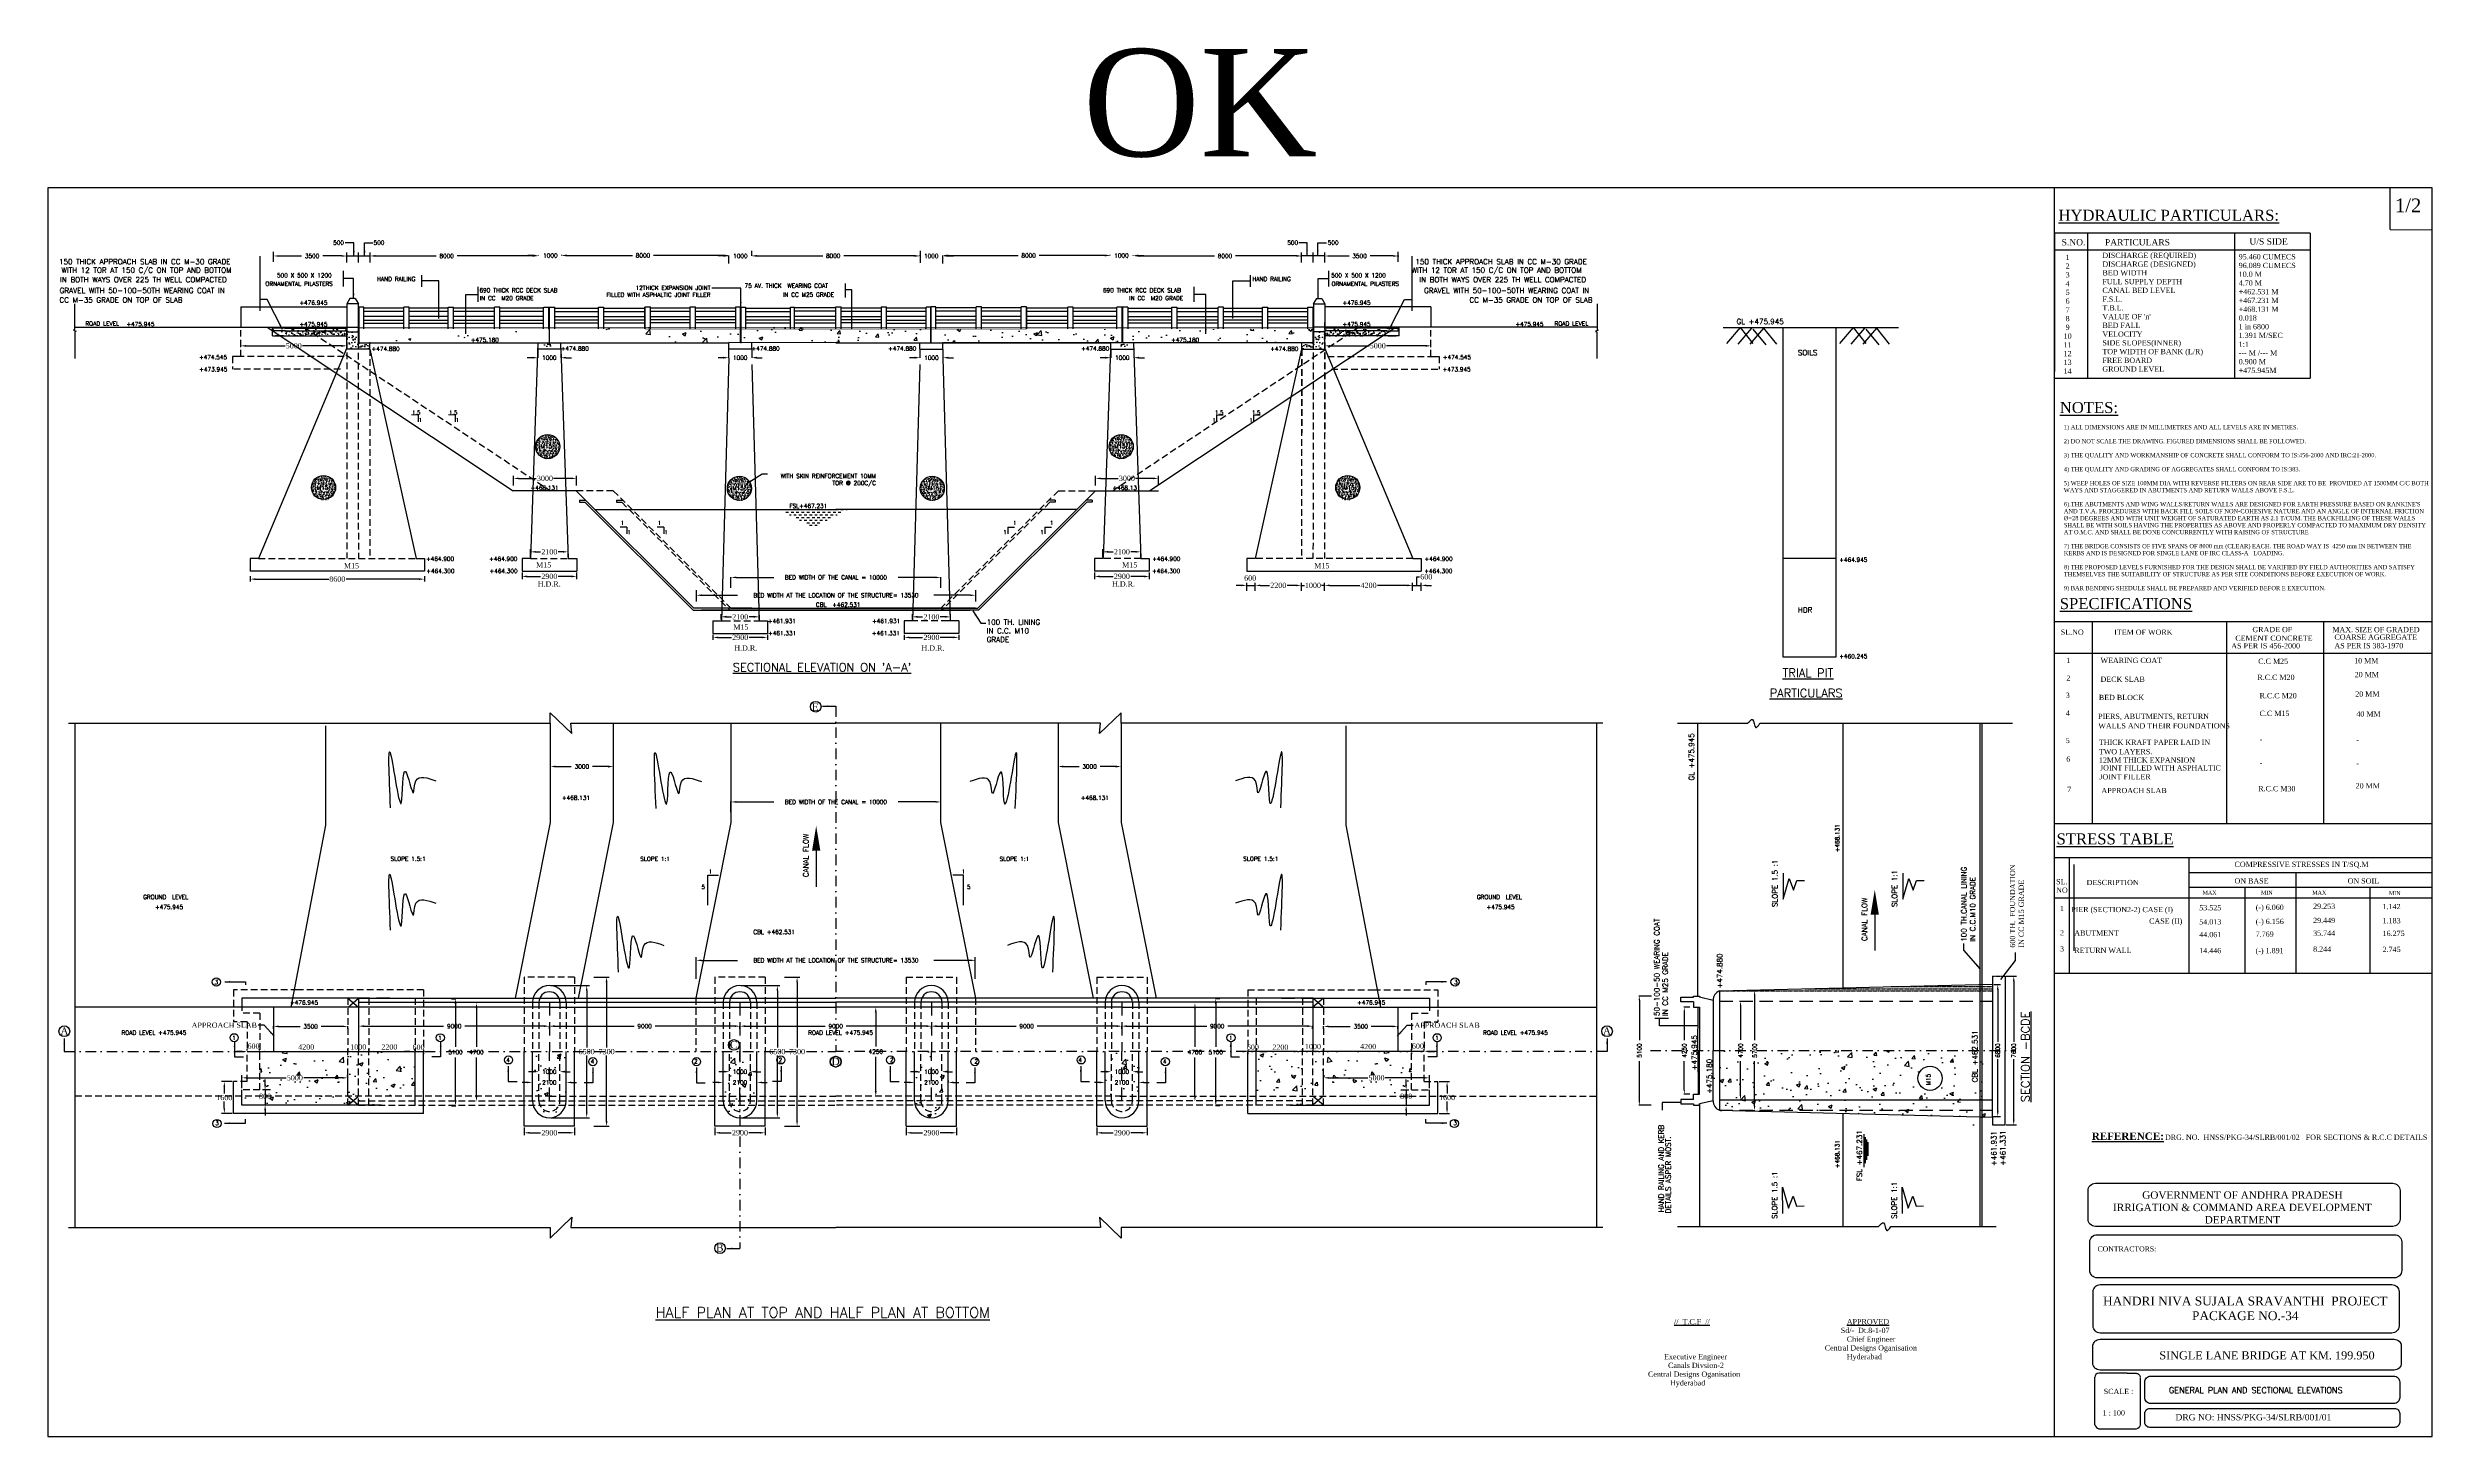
# Model space of a CAD drawing. Header units: millimetres. Extents: x -1426 to 1182, y 1277 to 1939.
# Drawn here: x -1426 to -290, y 1277 to 1939 of the extents above; entities that cross this region are included whole.
import ezdxf
from ezdxf.enums import TextEntityAlignment as Align

# ---------------------------------------------------------------- set-up
doc = ezdxf.new("R2010")
doc.units = ezdxf.units.MM
for name, pattern in [('DASHDOT', [1, 0.5, -0.25, 0, -0.25]), ('DASHDOTX2', [2, 1, -0.5, 0, -0.5]), ('HIDDEN', [9.525, 6.35, -3.175])]:
    doc.linetypes.add(name, pattern=pattern)
doc.layers.add('SHEET', color=3, linetype='Continuous')
doc.styles.add('ROMANS', font='romans')
doc.styles.add('ROMANT', font='romant')
doc.styles.get("Standard").update_dxf_attribs({"font": 'times.ttf'})
doc.styles.add('style1', font='romans.shx')
doc.styles.add('TIMES NEW ROMAN', font='times.ttf')
doc.dimstyles.new('ISO-25', dxfattribs={"dimtxt": 2.5, "dimasz": 2.5, "dimexe": 1.25, "dimexo": 0.625, "dimtad": 0, "dimtih": 1, "dimtoh": 1, "dimlfac": 100, "dimtxsty": 'TIMES NEW ROMAN', "dimcen": 2.5, "dimadec": 0, "dimazin": 0, "dimtfac": 1, "dimtmove": 0, "dimatfit": 3, "dimfxl": 1, "dimarcsym": 0})
doc.dimstyles.get("Standard").update_dxf_attribs({"dimtxt": 2, "dimasz": 2.5, "dimexe": 0.18, "dimexo": 0.18, "dimgap": 1.5, "dimtad": 0, "dimtih": 1, "dimtoh": 1, "dimdec": 0, "dimlfac": 100, "dimzin": 0, "dimdsep": 46, "dimtxsty": 'ROMANS', "dimcen": 0.09, "dimadec": 0, "dimazin": 0, "dimtfac": 1, "dimtdec": 0, "dimtofl": 0, "dimtmove": 1, "dimatfit": 1, "dimfxl": 1, "dimtolj": 1, "dimtzin": 0, "dimarcsym": 0})
doc.dimstyles.new('STANDARD$0', dxfattribs={"dimscale": 88.888889, "dimtxt": 0.02, "dimasz": 0.02, "dimexe": 0.1, "dimexo": 0.1, "dimgap": 0.09, "dimtad": 2, "dimtih": 1, "dimtoh": 1, "dimdec": 0, "dimzin": 1, "dimdsep": 46, "dimtxsty": 'Standard', "dimcen": 0.09, "dimadec": 0, "dimazin": 0, "dimtfac": 1, "dimtdec": 4, "dimtofl": 0, "dimtmove": 0, "dimatfit": 3, "dimfxl": 1, "dimtolj": 1, "dimtzin": 1, "dimarcsym": 0})
doc.dimstyles.new('STANDARD$7', dxfattribs={"dimtxt": 2, "dimasz": 2, "dimexe": 1.25, "dimexo": 0.625, "dimtad": 1, "dimdec": 0, "dimlfac": 0.5, "dimdsep": 46, "dimtxsty": 'Standard', "dimcen": 2.5, "dimadec": 0, "dimazin": 0, "dimtfac": 1, "dimtdec": 0, "dimtmove": 0, "dimatfit": 3, "dimfxl": 1, "dimtolj": 1, "dimtzin": 0, "dimarcsym": 0})
pattern_1 = [(50, (0, 0), (18.21847, -1.59391), [1.905, -20.955]), (355, (0, 0), (-3.52428, 19.10566), [1.524, -16.764]), (100.451, (1.518, -0.133), (14.69425, 17.51167), [1.619, -17.809]), (46.1842, (0, 5.08), (27.1079, -4.20423), [2.8575, -31.4325]), (96.6356, (2.26, 4.73), (23.74042, 24.74256), [2.4285, -26.7135]), (351.184, (0, 5.08), (23.74046, 24.7425), [2.286, -25.146]), (21, (2.54, 3.81), (15.16149, -10.22655), [1.905, -20.955]), (326, (2.54, 3.81), (6.1802, 18.4188), [1.524, -16.764]), (71.4514, (3.803, 2.958), (21.34165, 8.19229), [1.619, -17.809]), (37.5, (0, 0), (0.30886, 8.455504), [0, -16.5608, 0, -17.018, 0, -16.8275]), (7.5, (0, 0), (6.681966, 10.018057), [0, -9.7028, 0, -16.1798, 0, -6.4135]), (327.5, (-5.664, 0), (13.55906, -0.572874), [0, -6.35, 0, -19.812, 0, -26.289]), (317.5, (-8.204, 0), (14.81292, 2.54265), [0, -8.255, 0, -13.1572, 0, -18.669])]
pattern_2 = [(50, (-1741.28, 115.57), (182.185, -15.939), [19.05, -209.55]), (355, (-1741.28, 115.57), (-35.243, 191.057), [15.24, -167.64]), (100.451, (-1726.1, 114.25), (146.943, 175.117), [16.19, -178.09]), (46.184, (-1741.28, 166.37), (271.08, -42.042), [28.575, -314.325]), (96.636, (-1718.7, 162.87), (237.404, 247.426), [24.285, -267.135]), (351.184, (-1741.28, 166.37), (237.405, 247.425), [22.86, -251.46]), (21, (-1715.88, 153.67), (151.615, -102.266), [19.05, -209.55]), (326, (-1715.88, 153.67), (61.802, 184.188), [15.24, -167.64]), (71.451, (-1703.24, 145.15), (213.416, 81.923), [16.19, -178.09]), (37.5, (-1741.28, 115.574), (3.0886, 84.555), [0, -165.608, 0, -170.18, 0, -168.275]), (7.5, (-1741.28, 115.57), (66.8197, 100.1806), [0, -97.028, 0, -161.798, 0, -64.135]), (327.5, (-1797.92, 115.574), (135.5906, -5.7287), [0, -63.5, 0, -198.12, 0, -262.89]), (317.5, (-1823.32, 115.57), (148.129, 25.4265), [0, -82.55, 0, -131.572, 0, -186.69])]

# ---------------------------------------------------------------- blocks, each defined once
blk = doc.blocks.new('*D67')
at = {"color": 0, "lineweight": -2, "transparency": 16777216}
for p, q in [((-1107.8, 1424), (-1107.8, 1420.2)), ((-1105.3, 1421.4), (-1100, 1421.4)), ((-1086.3, 1421.4), (-1091.6, 1421.4)), ((-1083.8, 1424), (-1083.8, 1420.2))]:
    blk.add_line(p, q, dxfattribs=at)
at = {"color": 0, "transparency": 16777216}
for points in [[(-1105.3, 1421.8), (-1105.3, 1421), (-1107.8, 1421.4)], [(-1086.3, 1421.8), (-1086.3, 1421), (-1083.8, 1421.4)]]:
    blk.add_solid(points, dxfattribs=at)
at = {"layer": 'Defpoints', "color": 0, "transparency": 16777216}
for p in [(-1107.8, 1424.6), (-1083.8, 1424.6), (-1083.8, 1421.4)]:
    blk.add_point(p, dxfattribs=at)
at = {"color": 0, "transparency": 16777216, "insert": (-1095.8, 1421.4), "char_height": 2.5, "attachment_point": 5, "style": 'TIMES NEW ROMAN'}
blk.add_mtext('2900', dxfattribs=at)
blk = doc.blocks.new('*D68')
at = {"color": 0, "lineweight": -2, "transparency": 16777216}
for p, q in [((-1106.3, 1445.4), (-1108.8, 1445.4)), ((-1085.3, 1445.4), (-1082.8, 1445.4))]:
    blk.add_line(p, q, dxfattribs=at)
at = {"color": 0, "transparency": 16777216}
for points in [[(-1106.3, 1445.8), (-1106.3, 1445), (-1103.8, 1445.4)], [(-1085.3, 1445.8), (-1085.3, 1445), (-1087.8, 1445.4)]]:
    blk.add_solid(points, dxfattribs=at)
at = {"layer": 'Defpoints', "color": 0, "transparency": 16777216}
for p in [(-1103.8, 1445.4), (-1087.8, 1445.4), (-1087.8, 1445.4)]:
    blk.add_point(p, dxfattribs=at)
at = {"color": 0, "transparency": 16777216, "insert": (-1095.8, 1445.4), "char_height": 2, "attachment_point": 5, "style": 'ROMANS'}
blk.add_mtext('\\A1;2100', dxfattribs=at)
blk = doc.blocks.new('*D69')
at = {"color": 0, "lineweight": -2, "transparency": 16777216}
for p, q in [((-1095.8, 1470.9), (-1095.8, 1472.4)), ((-1093.3, 1472.2), (-1055.2, 1472.2)), ((-1007.1, 1472.2), (-1045.2, 1472.2)), ((-1004.6, 1472), (-1004.6, 1472.4))]:
    blk.add_line(p, q, dxfattribs=at)
at = {"color": 0, "transparency": 16777216}
for points in [[(-1093.3, 1472.7), (-1093.3, 1471.8), (-1095.8, 1472.2)], [(-1007.1, 1472.7), (-1007.1, 1471.8), (-1004.6, 1472.2)]]:
    blk.add_solid(points, dxfattribs=at)
at = {"layer": 'Defpoints', "color": 0, "transparency": 16777216}
for p in [(-1095.8, 1470.7), (-1004.6, 1472.2), (-1004.6, 1471.8)]:
    blk.add_point(p, dxfattribs=at)
at = {"color": 0, "transparency": 16777216, "insert": (-1050.2, 1472.2), "char_height": 2, "attachment_point": 5, "style": 'ROMANS'}
blk.add_mtext('\\A1;9000', dxfattribs=at)
blk = doc.blocks.new('A$C697F229C')
at = {"style": 'ROMANT'}
blk.add_text('%%UHALF PLAN AT TOP AND HALF PLAN AT BOTTOM', height=5, dxfattribs=at).set_placement((100.4, 1), align=Align.CENTER)
blk = doc.blocks.new('*D70')
at = {"color": 0, "lineweight": -2, "transparency": 16777216}
for p, q in [((-1103.3, 1450.5), (-1105.8, 1450.5)), ((-1088.3, 1450.5), (-1085.8, 1450.5))]:
    blk.add_line(p, q, dxfattribs=at)
at = {"color": 0, "transparency": 16777216}
for points in [[(-1103.3, 1451), (-1103.3, 1450.1), (-1100.8, 1450.5)], [(-1088.3, 1451), (-1088.3, 1450.1), (-1090.8, 1450.5)]]:
    blk.add_solid(points, dxfattribs=at)
at = {"layer": 'Defpoints', "color": 0, "transparency": 16777216}
for p in [(-1100.8, 1450.5), (-1090.8, 1450.5), (-1090.8, 1450.5)]:
    blk.add_point(p, dxfattribs=at)
at = {"color": 0, "transparency": 16777216, "insert": (-1095.8, 1450.5), "char_height": 2, "attachment_point": 5, "style": 'ROMANS'}
blk.add_mtext('\\A1;1000', dxfattribs=at)
blk = doc.blocks.new('*D71')
at = {"color": 0, "lineweight": -2, "transparency": 16777216}
for p, q in [((-1101.2, 1794.7), (-1101.2, 1790.7)), ((-1090.2, 1794.7), (-1090.2, 1790.7)), ((-1103.7, 1790.8), (-1106.2, 1790.8)), ((-1087.7, 1790.8), (-1085.2, 1790.8))]:
    blk.add_line(p, q, dxfattribs=at)
at = {"color": 0, "transparency": 16777216}
for points in [[(-1103.7, 1791.3), (-1103.7, 1790.4), (-1101.2, 1790.8)], [(-1087.7, 1791.3), (-1087.7, 1790.4), (-1090.2, 1790.8)]]:
    blk.add_solid(points, dxfattribs=at)
at = {"layer": 'Defpoints', "color": 0, "transparency": 16777216}
for p in [(-1101.2, 1794.9), (-1090.2, 1794.9), (-1090.2, 1790.8)]:
    blk.add_point(p, dxfattribs=at)
at = {"color": 0, "transparency": 16777216, "insert": (-1095.7, 1790.8), "char_height": 2, "attachment_point": 5, "style": 'ROMANS'}
blk.add_mtext('\\A1;1000', dxfattribs=at)
blk = doc.blocks.new('*D72')
at = {"color": 0, "lineweight": -2, "transparency": 16777216}
for p, q in [((-1103.7, 1839.3), (-1106.2, 1839.3)), ((-1101.2, 1839.3), (-1101.2, 1839.5)), ((-1090.2, 1839.3), (-1090.2, 1839.5)), ((-1087.7, 1839.3), (-1085.2, 1839.3))]:
    blk.add_line(p, q, dxfattribs=at)
at = {"color": 0, "transparency": 16777216}
for points in [[(-1103.7, 1839.8), (-1103.7, 1838.9), (-1101.2, 1839.3)], [(-1087.7, 1839.8), (-1087.7, 1838.9), (-1090.2, 1839.3)]]:
    blk.add_solid(points, dxfattribs=at)
at = {"layer": 'Defpoints', "color": 0, "transparency": 16777216}
for p in [(-1101.2, 1839.1), (-1090.2, 1839.3), (-1090.2, 1839.1)]:
    blk.add_point(p, dxfattribs=at)
at = {"color": 0, "transparency": 16777216, "insert": (-1095.6, 1839.3), "char_height": 2, "attachment_point": 5, "style": 'ROMANS'}
blk.add_mtext('\\A1;1000', dxfattribs=at)
blk = doc.blocks.new('*D73')
at = {"color": 0, "lineweight": -2, "transparency": 16777216}
for p, q in [((-1114.1, 1677.6), (-1096.9, 1677.6)), ((-986.1, 1677.6), (-1003.4, 1677.6))]:
    blk.add_line(p, q, dxfattribs=at)
at = {"color": 0, "transparency": 16777216}
for points in [[(-1114.1, 1678), (-1114.1, 1677.2), (-1116.6, 1677.6)], [(-986.1, 1678), (-986.1, 1677.2), (-983.6, 1677.6)]]:
    blk.add_solid(points, dxfattribs=at)
at = {"layer": 'Defpoints', "color": 0, "transparency": 16777216}
for p in [(-1116.6, 1677.6), (-983.6, 1677.6), (-983.6, 1677.6)]:
    blk.add_point(p, dxfattribs=at)
at = {"color": 0, "transparency": 16777216, "insert": (-1050.1, 1677.6), "char_height": 2, "attachment_point": 5, "style": 'ROMANS'}
blk.add_mtext('\\A1;BED WIDTH AT THE LOCATION OF THE STRUCTURE= 13530', dxfattribs=at)
blk = doc.blocks.new('*D74')
at = {"color": 0, "lineweight": -2, "transparency": 16777216}
for p, q in [((-1221.3, 1480.8), (-1221.3, 1462.3)), ((-1221.3, 1438.8), (-1221.3, 1457.3))]:
    blk.add_line(p, q, dxfattribs=at)
at = {"color": 0, "transparency": 16777216}
for points in [[(-1221.7, 1480.8), (-1220.9, 1480.8), (-1221.3, 1483.3)], [(-1221.7, 1438.8), (-1220.9, 1438.8), (-1221.3, 1436.3)]]:
    blk.add_solid(points, dxfattribs=at)
at = {"layer": 'Defpoints', "color": 0, "transparency": 16777216}
for p in [(-1221.3, 1483.3), (-1221.3, 1436.3), (-1221.3, 1436.3)]:
    blk.add_point(p, dxfattribs=at)
at = {"color": 0, "transparency": 16777216, "insert": (-1221.3, 1459.8), "char_height": 2, "attachment_point": 5, "style": 'ROMANS'}
blk.add_mtext('\\A1;4700', dxfattribs=at)
blk = doc.blocks.new('*D75')
at = {"color": 0, "lineweight": -2, "transparency": 16777216}
for p, q in [((-1233.2, 1485.3), (-1231.1, 1485.3)), ((-1231.3, 1482.8), (-1231.3, 1462.3)), ((-1231.3, 1436.8), (-1231.3, 1457.3)), ((-1233.2, 1434.3), (-1231.1, 1434.3))]:
    blk.add_line(p, q, dxfattribs=at)
at = {"color": 0, "transparency": 16777216}
for points in [[(-1231.7, 1482.8), (-1230.8, 1482.8), (-1231.3, 1485.3)], [(-1231.7, 1436.8), (-1230.8, 1436.8), (-1231.3, 1434.3)]]:
    blk.add_solid(points, dxfattribs=at)
at = {"layer": 'Defpoints', "color": 0, "transparency": 16777216}
for p in [(-1233.3, 1485.3), (-1233.3, 1434.3), (-1231.3, 1434.3)]:
    blk.add_point(p, dxfattribs=at)
at = {"color": 0, "transparency": 16777216, "insert": (-1231.3, 1459.8), "char_height": 2, "attachment_point": 5, "style": 'ROMANS'}
blk.add_mtext('\\A1;5100', dxfattribs=at)
blk = doc.blocks.new('*D76')
at = {"color": 0, "lineweight": -2, "transparency": 16777216}
for p, q in [((-1186.6, 1470.9), (-1186.6, 1472.4)), ((-1184.1, 1472.2), (-1146.2, 1472.2)), ((-1098.3, 1472.2), (-1136.2, 1472.2)), ((-1095.8, 1470.9), (-1095.8, 1472.4))]:
    blk.add_line(p, q, dxfattribs=at)
at = {"color": 0, "transparency": 16777216}
for points in [[(-1184.1, 1472.7), (-1184.1, 1471.8), (-1186.6, 1472.2)], [(-1098.3, 1472.7), (-1098.3, 1471.8), (-1095.8, 1472.2)]]:
    blk.add_solid(points, dxfattribs=at)
at = {"layer": 'Defpoints', "color": 0, "transparency": 16777216}
for p in [(-1186.6, 1470.7), (-1095.8, 1472.2), (-1095.8, 1470.7)]:
    blk.add_point(p, dxfattribs=at)
at = {"color": 0, "transparency": 16777216, "insert": (-1141.2, 1472.2), "char_height": 2, "attachment_point": 5, "style": 'ROMANS'}
blk.add_mtext('\\A1;9000', dxfattribs=at)
blk = doc.blocks.new('*D77')
at = {"color": 0, "lineweight": -2, "transparency": 16777216}
for p, q in [((-1318, 1471), (-1318, 1472.3)), ((-1315.5, 1472.1), (-1305.3, 1472.1)), ((-1285.1, 1472.1), (-1295.3, 1472.1)), ((-1282.6, 1471), (-1282.6, 1472.3))]:
    blk.add_line(p, q, dxfattribs=at)
at = {"color": 0, "transparency": 16777216}
for points in [[(-1315.5, 1472.5), (-1315.5, 1471.7), (-1318, 1472.1)], [(-1285.1, 1472.5), (-1285.1, 1471.7), (-1282.6, 1472.1)]]:
    blk.add_solid(points, dxfattribs=at)
at = {"layer": 'Defpoints', "color": 0, "transparency": 16777216}
for p in [(-1318, 1470.8), (-1282.6, 1472.1), (-1282.6, 1470.8)]:
    blk.add_point(p, dxfattribs=at)
at = {"color": 0, "transparency": 16777216, "insert": (-1300.3, 1472.1), "char_height": 2, "attachment_point": 5, "style": 'ROMANS'}
blk.add_mtext('\\A1;3500', dxfattribs=at)
blk = doc.blocks.new('*D78')
at = {"color": 0, "lineweight": -2, "transparency": 16777216}
for p, q in [((-1329.1, 1686.7), (-1329.1, 1684.1)), ((-1326.6, 1685.3), (-1291.7, 1685.3)), ((-1248.6, 1685.3), (-1283.4, 1685.3)), ((-1246.1, 1686.7), (-1246.1, 1684.1))]:
    blk.add_line(p, q, dxfattribs=at)
at = {"color": 0, "transparency": 16777216}
for points in [[(-1326.6, 1685.7), (-1326.6, 1684.9), (-1329.1, 1685.3)], [(-1248.6, 1685.7), (-1248.6, 1684.9), (-1246.1, 1685.3)]]:
    blk.add_solid(points, dxfattribs=at)
at = {"layer": 'Defpoints', "color": 0, "transparency": 16777216}
for p in [(-1329.1, 1687.3), (-1246.1, 1687.3), (-1246.1, 1685.3)]:
    blk.add_point(p, dxfattribs=at)
at = {"color": 0, "transparency": 16777216, "insert": (-1287.6, 1685.3), "char_height": 2.5, "attachment_point": 5, "style": 'TIMES NEW ROMAN'}
blk.add_mtext('8600', dxfattribs=at)
blk = doc.blocks.new('*D79')
at = {"color": 0, "lineweight": -2, "transparency": 16777216}
for p, q in [((-1271.9, 1839.5), (-1271.9, 1839.5)), ((-1269.4, 1839.3), (-1240.5, 1839.3)), ((-1194.7, 1839.3), (-1230.5, 1839.3)), ((-1192.2, 1839.5), (-1192.2, 1839.5))]:
    blk.add_line(p, q, dxfattribs=at)
at = {"color": 0, "transparency": 16777216}
for points in [[(-1269.4, 1839.8), (-1269.4, 1838.9), (-1271.9, 1839.3)], [(-1194.7, 1839.8), (-1194.7, 1838.9), (-1192.2, 1839.3)]]:
    blk.add_solid(points, dxfattribs=at)
at = {"layer": 'Defpoints', "color": 0, "transparency": 16777216}
for p in [(-1271.9, 1839.3), (-1271.9, 1839.3), (-1192.2, 1839.3)]:
    blk.add_point(p, dxfattribs=at)
at = {"color": 0, "transparency": 16777216, "insert": (-1235.5, 1839.3), "char_height": 2, "attachment_point": 5, "style": 'ROMANS'}
blk.add_mtext('\\A1;8000', dxfattribs=at)
blk = doc.blocks.new('*D80')
at = {"color": 0, "lineweight": -2, "transparency": 16777216}
for p, q in [((-1318, 1839.1), (-1318, 1839.5)), ((-1315.5, 1839.3), (-1304.6, 1839.3)), ((-1285.5, 1839.3), (-1294.5, 1839.3)), ((-1283, 1838.8), (-1283, 1839.5))]:
    blk.add_line(p, q, dxfattribs=at)
at = {"color": 0, "transparency": 16777216}
for points in [[(-1315.5, 1839.7), (-1315.5, 1838.9), (-1318, 1839.3)], [(-1285.5, 1839.7), (-1285.5, 1838.9), (-1283, 1839.3)]]:
    blk.add_solid(points, dxfattribs=at)
at = {"layer": 'Defpoints', "color": 0, "transparency": 16777216}
for p in [(-1318, 1839.3), (-1318, 1838.9), (-1283, 1838.6)]:
    blk.add_point(p, dxfattribs=at)
at = {"color": 0, "transparency": 16777216, "insert": (-1299.6, 1839.3), "char_height": 2, "attachment_point": 5, "style": 'ROMANS'}
blk.add_mtext('\\A1;3500', dxfattribs=at)
blk = doc.blocks.new('*D81')
at = {"color": 0, "lineweight": -2, "transparency": 16777216}
for p, q in [((-661.6, 1486.6), (-667.6, 1486.6)), ((-667.4, 1484.6), (-667.4, 1465.6)), ((-667.4, 1436.6), (-667.4, 1455.6)), ((-661.8, 1434.6), (-667.6, 1434.6))]:
    blk.add_line(p, q, dxfattribs=at)
at = {"color": 0, "transparency": 16777216}
for points in [[(-667.8, 1484.6), (-667.1, 1484.6), (-667.4, 1486.6)], [(-667.8, 1436.6), (-667.1, 1436.6), (-667.4, 1434.6)]]:
    blk.add_solid(points, dxfattribs=at)
at = {"layer": 'Defpoints', "color": 0, "transparency": 16777216}
for p in [(-661.4, 1486.6), (-667.4, 1434.6), (-661.7, 1434.6)]:
    blk.add_point(p, dxfattribs=at)
at = {"color": 0, "transparency": 16777216, "insert": (-667.4, 1460.6), "char_height": 2, "attachment_point": 5, "rotation": 90, "style": 'ROMANS'}
blk.add_mtext('\\A1;5100', dxfattribs=at)
blk = doc.blocks.new('*D82')
at = {"color": 0, "lineweight": -2, "transparency": 16777216}
for p, q in [((-614.8, 1489.1), (-612.4, 1489.1)), ((-612.5, 1487.1), (-612.5, 1465.6)), ((-612.5, 1434.1), (-612.5, 1455.6)), ((-614.8, 1432.1), (-612.4, 1432.1))]:
    blk.add_line(p, q, dxfattribs=at)
at = {"color": 0, "transparency": 16777216}
for points in [[(-612.9, 1487.1), (-612.2, 1487.1), (-612.5, 1489.1)], [(-612.9, 1434.1), (-612.2, 1434.1), (-612.5, 1432.1)]]:
    blk.add_solid(points, dxfattribs=at)
at = {"layer": 'Defpoints', "color": 0, "transparency": 16777216}
for p in [(-614.9, 1489.1), (-612.5, 1489.1), (-614.9, 1432.1)]:
    blk.add_point(p, dxfattribs=at)
at = {"color": 0, "transparency": 16777216, "insert": (-612.5, 1460.6), "char_height": 2, "attachment_point": 5, "rotation": 90, "style": 'ROMANS'}
blk.add_mtext('\\A1;5700', dxfattribs=at)
blk = doc.blocks.new('*D83')
at = {"color": 0, "lineweight": -2, "transparency": 16777216}
for p, q in [((-619.7, 1484.1), (-619.1, 1484.1)), ((-619.2, 1482.1), (-619.2, 1465.7)), ((-619.2, 1439.1), (-619.2, 1455.6)), ((-619.7, 1437.1), (-619.1, 1437.1))]:
    blk.add_line(p, q, dxfattribs=at)
at = {"color": 0, "transparency": 16777216}
for points in [[(-619.6, 1482.1), (-618.9, 1482.1), (-619.2, 1484.1)], [(-619.6, 1439.1), (-618.9, 1439.1), (-619.2, 1437.1)]]:
    blk.add_solid(points, dxfattribs=at)
at = {"layer": 'Defpoints', "color": 0, "transparency": 16777216}
for p in [(-619.8, 1484.1), (-619.2, 1484.1), (-619.8, 1437.1)]:
    blk.add_point(p, dxfattribs=at)
at = {"color": 0, "transparency": 16777216, "insert": (-619.2, 1460.6), "char_height": 2, "attachment_point": 5, "rotation": 90, "style": 'ROMANS'}
blk.add_mtext('\\A1;4700', dxfattribs=at)
blk = doc.blocks.new('*D84')
at = {"color": 0, "lineweight": -2, "transparency": 16777216}
for p, q in [((-643.4, 1481.3), (-646.2, 1481.3)), ((-646, 1479.3), (-646, 1465.6)), ((-646, 1441.8), (-646, 1455.6)), ((-643.4, 1439.8), (-646.2, 1439.8))]:
    blk.add_line(p, q, dxfattribs=at)
at = {"color": 0, "transparency": 16777216}
for points in [[(-646.3, 1479.3), (-645.7, 1479.3), (-646, 1481.3)], [(-646.3, 1441.8), (-645.7, 1441.8), (-646, 1439.8)]]:
    blk.add_solid(points, dxfattribs=at)
at = {"layer": 'Defpoints', "color": 0, "transparency": 16777216}
for p in [(-646, 1481.3), (-643.3, 1481.3), (-643.3, 1439.8)]:
    blk.add_point(p, dxfattribs=at)
at = {"color": 0, "transparency": 16777216, "insert": (-646, 1460.6), "char_height": 2, "attachment_point": 5, "rotation": 90, "style": 'ROMANS'}
blk.add_mtext('\\A1;4250', dxfattribs=at)
blk = doc.blocks.new('*D85')
at = {"color": 0, "lineweight": -2, "transparency": 16777216}
for p, q in [((-1090.2, 1839.5), (-1090.2, 1839.6)), ((-1087.7, 1839.4), (-1056.4, 1839.4)), ((-1013.1, 1839.4), (-1046.4, 1839.4)), ((-1010.6, 1839.2), (-1010.6, 1839.2))]:
    blk.add_line(p, q, dxfattribs=at)
at = {"color": 0, "transparency": 16777216}
for points in [[(-1087.7, 1839.8), (-1087.7, 1839), (-1090.2, 1839.4)], [(-1013.1, 1839.8), (-1013.1, 1839), (-1010.6, 1839.4)]]:
    blk.add_solid(points, dxfattribs=at)
at = {"layer": 'Defpoints', "color": 0, "transparency": 16777216}
for p in [(-1090.2, 1839.4), (-1090.2, 1839.3), (-1010.6, 1839.4)]:
    blk.add_point(p, dxfattribs=at)
at = {"color": 0, "transparency": 16777216, "insert": (-1051.4, 1839.4), "char_height": 2, "attachment_point": 5, "style": 'ROMANS'}
blk.add_mtext('\\A1;8000', dxfattribs=at)
blk = doc.blocks.new('*D86')
at = {"color": 0, "lineweight": -2, "transparency": 16777216}
for p, q in [((-1100.1, 1681.1), (-1100.1, 1686.3)), ((-1097.6, 1686.1), (-1079.7, 1686.1)), ((-1002.6, 1686.1), (-1020.5, 1686.1)), ((-1000.1, 1681.1), (-1000.1, 1686.3))]:
    blk.add_line(p, q, dxfattribs=at)
at = {"color": 0, "transparency": 16777216}
for points in [[(-1097.6, 1686.5), (-1097.6, 1685.7), (-1100.1, 1686.1)], [(-1002.6, 1686.5), (-1002.6, 1685.7), (-1000.1, 1686.1)]]:
    blk.add_solid(points, dxfattribs=at)
at = {"layer": 'Defpoints', "color": 0, "transparency": 16777216}
for p in [(-1000.1, 1686.1), (-1100.1, 1681), (-1000.1, 1681)]:
    blk.add_point(p, dxfattribs=at)
at = {"color": 0, "transparency": 16777216, "insert": (-1050.1, 1686.1), "char_height": 2, "attachment_point": 5, "style": 'ROMANS'}
blk.add_mtext('\\A1;BED WIDTH OF THE CANAL = 10000', dxfattribs=at)
blk = doc.blocks.new('*D88')
at = {"color": 0, "lineweight": -2, "transparency": 16777216}
for p, q in [((-1114.1, 1503.6), (-1096.9, 1503.6)), ((-986.1, 1503.6), (-1003.4, 1503.6))]:
    blk.add_line(p, q, dxfattribs=at)
at = {"color": 0, "transparency": 16777216}
for points in [[(-1114.1, 1504), (-1114.1, 1503.2), (-1116.6, 1503.6)], [(-986.1, 1504), (-986.1, 1503.2), (-983.6, 1503.6)]]:
    blk.add_solid(points, dxfattribs=at)
at = {"layer": 'Defpoints', "color": 0, "transparency": 16777216}
for p in [(-1116.6, 1503.6), (-983.6, 1503.6), (-983.6, 1503.6)]:
    blk.add_point(p, dxfattribs=at)
at = {"color": 0, "transparency": 16777216, "insert": (-1050.1, 1503.6), "char_height": 2, "attachment_point": 5, "style": 'ROMANS'}
blk.add_mtext('\\A1;BED WIDTH AT THE LOCATION OF THE STRUCTURE= 13530', dxfattribs=at)
blk = doc.blocks.new('*D89')
at = {"color": 0, "lineweight": -2, "transparency": 16777216}
for p, q in [((-1100.1, 1574.2), (-1100.1, 1579.3)), ((-1097.6, 1579.1), (-1079.7, 1579.1)), ((-1002.6, 1579.1), (-1020.5, 1579.1)), ((-1000.1, 1574.2), (-1000.1, 1579.3))]:
    blk.add_line(p, q, dxfattribs=at)
at = {"color": 0, "transparency": 16777216}
for points in [[(-1097.6, 1579.5), (-1097.6, 1578.7), (-1100.1, 1579.1)], [(-1002.6, 1579.5), (-1002.6, 1578.7), (-1000.1, 1579.1)]]:
    blk.add_solid(points, dxfattribs=at)
at = {"layer": 'Defpoints', "color": 0, "transparency": 16777216}
for p in [(-1000.1, 1579.1), (-1100.1, 1574), (-1000.1, 1574)]:
    blk.add_point(p, dxfattribs=at)
at = {"color": 0, "transparency": 16777216, "insert": (-1050.1, 1579.1), "char_height": 2, "attachment_point": 5, "style": 'ROMANS'}
blk.add_mtext('\\A1;BED WIDTH OF THE CANAL = 10000', dxfattribs=at)
blk = doc.blocks.new('*D90')
at = {"color": 0, "lineweight": -2, "transparency": 16777216}
for p, q in [((-1194.3, 1839.5), (-1196.8, 1839.5)), ((-1191.8, 1839.5), (-1191.8, 1839.7)), ((-1180.7, 1839.5), (-1180.7, 1839.7)), ((-1178.2, 1839.5), (-1175.7, 1839.5))]:
    blk.add_line(p, q, dxfattribs=at)
at = {"color": 0, "transparency": 16777216}
for points in [[(-1194.3, 1840), (-1194.3, 1839.1), (-1191.8, 1839.5)], [(-1178.2, 1840), (-1178.2, 1839.1), (-1180.7, 1839.5)]]:
    blk.add_solid(points, dxfattribs=at)
at = {"layer": 'Defpoints', "color": 0, "transparency": 16777216}
for p in [(-1191.8, 1839.3), (-1180.7, 1839.5), (-1180.7, 1839.3)]:
    blk.add_point(p, dxfattribs=at)
at = {"color": 0, "transparency": 16777216, "insert": (-1186.1, 1839.5), "char_height": 2, "attachment_point": 5, "style": 'ROMANS'}
blk.add_mtext('\\A1;1000', dxfattribs=at)
blk = doc.blocks.new('*D91')
at = {"color": 0, "lineweight": -2, "transparency": 16777216}
for p, q in [((-1180.7, 1839.7), (-1180.7, 1839.8)), ((-1178.2, 1839.6), (-1147, 1839.6)), ((-1103.6, 1839.6), (-1137, 1839.6)), ((-1101.1, 1839.4), (-1101.1, 1839.4))]:
    blk.add_line(p, q, dxfattribs=at)
at = {"color": 0, "transparency": 16777216}
for points in [[(-1178.2, 1840), (-1178.2, 1839.2), (-1180.7, 1839.6)], [(-1103.6, 1840), (-1103.6, 1839.2), (-1101.1, 1839.6)]]:
    blk.add_solid(points, dxfattribs=at)
at = {"layer": 'Defpoints', "color": 0, "transparency": 16777216}
for p in [(-1180.7, 1839.6), (-1180.7, 1839.5), (-1101.1, 1839.6)]:
    blk.add_point(p, dxfattribs=at)
at = {"color": 0, "transparency": 16777216, "insert": (-1142, 1839.6), "char_height": 2, "attachment_point": 5, "style": 'ROMANS'}
blk.add_mtext('\\A1;8000', dxfattribs=at)
blk = doc.blocks.new('*D92')
at = {"color": 0, "lineweight": -2, "transparency": 16777216}
for p, q in [((-1192.1, 1794.7), (-1192.1, 1790.7)), ((-1181.1, 1794.7), (-1181.1, 1790.7)), ((-1194.6, 1790.8), (-1197.1, 1790.8)), ((-1178.6, 1790.8), (-1176.1, 1790.8))]:
    blk.add_line(p, q, dxfattribs=at)
at = {"color": 0, "transparency": 16777216}
for points in [[(-1194.6, 1791.3), (-1194.6, 1790.4), (-1192.1, 1790.8)], [(-1178.6, 1791.3), (-1178.6, 1790.4), (-1181.1, 1790.8)]]:
    blk.add_solid(points, dxfattribs=at)
at = {"layer": 'Defpoints', "color": 0, "transparency": 16777216}
for p in [(-1192.1, 1794.9), (-1181.1, 1794.9), (-1181.1, 1790.8)]:
    blk.add_point(p, dxfattribs=at)
at = {"color": 0, "transparency": 16777216, "insert": (-1186.6, 1790.8), "char_height": 2, "attachment_point": 5, "style": 'ROMANS'}
blk.add_mtext('\\A1;1000', dxfattribs=at)
blk = doc.blocks.new('*D93')
at = {"color": 0, "lineweight": -2, "transparency": 16777216}
for p, q in [((-1333.5, 1795.9), (-1333.5, 1797.7)), ((-1331, 1796.5), (-1312.5, 1796.5)), ((-1285.6, 1796.5), (-1304.1, 1796.5)), ((-1283.1, 1795.5), (-1283.1, 1797.7))]:
    blk.add_line(p, q, dxfattribs=at)
at = {"color": 0, "transparency": 16777216}
for points in [[(-1331, 1796.9), (-1331, 1796), (-1333.5, 1796.5)], [(-1285.6, 1796.9), (-1285.6, 1796), (-1283.1, 1796.5)]]:
    blk.add_solid(points, dxfattribs=at)
at = {"layer": 'Defpoints', "color": 0, "transparency": 16777216}
for p in [(-1333.5, 1795.2), (-1283.1, 1796.5), (-1283.1, 1794.9)]:
    blk.add_point(p, dxfattribs=at)
at = {"color": 0, "transparency": 16777216, "insert": (-1308.3, 1796.5), "char_height": 2.5, "attachment_point": 5, "style": 'TIMES NEW ROMAN'}
blk.add_mtext('5000', dxfattribs=at)
blk = doc.blocks.new('*D97')
at = {"color": 0, "lineweight": -2, "transparency": 16777216}
for p, q in [((-1010.1, 1794.7), (-1010.1, 1790.7)), ((-999.1, 1794.7), (-999.1, 1790.7)), ((-1012.6, 1790.8), (-1015.1, 1790.8)), ((-996.6, 1790.8), (-994.1, 1790.8))]:
    blk.add_line(p, q, dxfattribs=at)
at = {"color": 0, "transparency": 16777216}
for points in [[(-1012.6, 1791.3), (-1012.6, 1790.4), (-1010.1, 1790.8)], [(-996.6, 1791.3), (-996.6, 1790.4), (-999.1, 1790.8)]]:
    blk.add_solid(points, dxfattribs=at)
at = {"layer": 'Defpoints', "color": 0, "transparency": 16777216}
for p in [(-1010.1, 1794.9), (-999.1, 1794.9), (-1010.1, 1790.8)]:
    blk.add_point(p, dxfattribs=at)
at = {"color": 0, "transparency": 16777216, "insert": (-1004.6, 1790.8), "char_height": 2, "attachment_point": 5, "style": 'ROMANS'}
blk.add_mtext('\\A1;1000', dxfattribs=at)
blk = doc.blocks.new('*D98')
at = {"color": 0, "lineweight": -2, "transparency": 16777216}
for p, q in [((-1012.6, 1839.3), (-1015.1, 1839.3)), ((-1010.1, 1839.3), (-1010.1, 1839.5)), ((-999.1, 1839.3), (-999.1, 1839.5)), ((-996.6, 1839.3), (-994.1, 1839.3))]:
    blk.add_line(p, q, dxfattribs=at)
at = {"color": 0, "transparency": 16777216}
for points in [[(-1012.6, 1839.8), (-1012.6, 1838.9), (-1010.1, 1839.3)], [(-996.6, 1839.8), (-996.6, 1838.9), (-999.1, 1839.3)]]:
    blk.add_solid(points, dxfattribs=at)
at = {"layer": 'Defpoints', "color": 0, "transparency": 16777216}
for p in [(-1010.1, 1839.3), (-1010.1, 1839.1), (-999.1, 1839.1)]:
    blk.add_point(p, dxfattribs=at)
at = {"color": 0, "transparency": 16777216, "insert": (-1004.7, 1839.3), "char_height": 2, "attachment_point": 5, "style": 'ROMANS'}
blk.add_mtext('\\A1;1000', dxfattribs=at)
blk = doc.blocks.new('*D99')
at = {"color": 0, "lineweight": -2, "transparency": 16777216}
for p, q in [((-908, 1839.5), (-908, 1839.5)), ((-905.5, 1839.3), (-869.8, 1839.3)), ((-830.8, 1839.3), (-859.7, 1839.3)), ((-828.3, 1839.5), (-828.3, 1839.5))]:
    blk.add_line(p, q, dxfattribs=at)
at = {"color": 0, "transparency": 16777216}
for points in [[(-905.5, 1839.8), (-905.5, 1838.9), (-908, 1839.3)], [(-830.8, 1839.8), (-830.8, 1838.9), (-828.3, 1839.3)]]:
    blk.add_solid(points, dxfattribs=at)
at = {"layer": 'Defpoints', "color": 0, "transparency": 16777216}
for p in [(-908, 1839.3), (-828.3, 1839.3), (-828.3, 1839.3)]:
    blk.add_point(p, dxfattribs=at)
at = {"color": 0, "transparency": 16777216, "insert": (-864.8, 1839.3), "char_height": 2, "attachment_point": 5, "style": 'ROMANS'}
blk.add_mtext('\\A1;8000', dxfattribs=at)
blk = doc.blocks.new('*D100')
at = {"color": 0, "lineweight": -2, "transparency": 16777216}
for p, q in [((-817.3, 1838.8), (-817.3, 1839.5)), ((-814.8, 1839.3), (-805.7, 1839.3)), ((-784.7, 1839.3), (-795.7, 1839.3)), ((-782.2, 1839.1), (-782.2, 1839.5))]:
    blk.add_line(p, q, dxfattribs=at)
at = {"color": 0, "transparency": 16777216}
for points in [[(-814.8, 1839.7), (-814.8, 1838.9), (-817.3, 1839.3)], [(-784.7, 1839.7), (-784.7, 1838.9), (-782.2, 1839.3)]]:
    blk.add_solid(points, dxfattribs=at)
at = {"layer": 'Defpoints', "color": 0, "transparency": 16777216}
for p in [(-817.3, 1838.6), (-782.2, 1839.3), (-782.2, 1838.9)]:
    blk.add_point(p, dxfattribs=at)
at = {"color": 0, "transparency": 16777216, "insert": (-800.7, 1839.3), "char_height": 2, "attachment_point": 5, "style": 'ROMANS'}
blk.add_mtext('\\A1;3500', dxfattribs=at)
blk = doc.blocks.new('*D101')
at = {"color": 0, "lineweight": -2, "transparency": 16777216}
for p, q in [((-1100.1, 1681.1), (-1100.1, 1686.3)), ((-1097.6, 1686.1), (-1079.7, 1686.1)), ((-1002.6, 1686.1), (-1020.5, 1686.1)), ((-1000.1, 1681.1), (-1000.1, 1686.3))]:
    blk.add_line(p, q, dxfattribs=at)
at = {"color": 0, "transparency": 16777216}
for points in [[(-1097.6, 1686.5), (-1097.6, 1685.7), (-1100.1, 1686.1)], [(-1002.6, 1686.5), (-1002.6, 1685.7), (-1000.1, 1686.1)]]:
    blk.add_solid(points, dxfattribs=at)
at = {"layer": 'Defpoints', "color": 0, "transparency": 16777216}
for p in [(-1100.1, 1686.1), (-1100.1, 1681), (-1000.1, 1681)]:
    blk.add_point(p, dxfattribs=at)
at = {"color": 0, "transparency": 16777216, "insert": (-1050.1, 1686.1), "char_height": 2, "attachment_point": 5, "style": 'ROMANS'}
blk.add_mtext('\\A1;BED WIDTH OF THE CANAL = 10000', dxfattribs=at)
blk = doc.blocks.new('*D94')
at = {"color": 0, "lineweight": -2, "transparency": 16777216}
for p, q in [((-922.1, 1839.5), (-924.6, 1839.5)), ((-919.6, 1839.5), (-919.6, 1839.7)), ((-908.5, 1839.5), (-908.5, 1839.7)), ((-906, 1839.5), (-903.5, 1839.5))]:
    blk.add_line(p, q, dxfattribs=at)
at = {"color": 0, "transparency": 16777216}
for points in [[(-922.1, 1840), (-922.1, 1839.1), (-919.6, 1839.5)], [(-906, 1840), (-906, 1839.1), (-908.5, 1839.5)]]:
    blk.add_solid(points, dxfattribs=at)
at = {"layer": 'Defpoints', "color": 0, "transparency": 16777216}
for p in [(-919.6, 1839.5), (-919.6, 1839.3), (-908.5, 1839.3)]:
    blk.add_point(p, dxfattribs=at)
at = {"color": 0, "transparency": 16777216, "insert": (-914.1, 1839.5), "char_height": 2, "attachment_point": 5, "style": 'ROMANS'}
blk.add_mtext('\\A1;1000', dxfattribs=at)
blk = doc.blocks.new('*D95')
at = {"color": 0, "lineweight": -2, "transparency": 16777216}
for p, q in [((-999.1, 1839.4), (-999.1, 1839.4)), ((-996.6, 1839.6), (-963.3, 1839.6)), ((-922, 1839.6), (-953.3, 1839.6)), ((-919.5, 1839.7), (-919.5, 1839.8))]:
    blk.add_line(p, q, dxfattribs=at)
at = {"color": 0, "transparency": 16777216}
for points in [[(-996.6, 1840), (-996.6, 1839.2), (-999.1, 1839.6)], [(-922, 1840), (-922, 1839.2), (-919.5, 1839.6)]]:
    blk.add_solid(points, dxfattribs=at)
at = {"layer": 'Defpoints', "color": 0, "transparency": 16777216}
for p in [(-999.1, 1839.6), (-919.5, 1839.6), (-919.5, 1839.5)]:
    blk.add_point(p, dxfattribs=at)
at = {"color": 0, "transparency": 16777216, "insert": (-958.3, 1839.6), "char_height": 2, "attachment_point": 5, "style": 'ROMANS'}
blk.add_mtext('\\A1;8000', dxfattribs=at)
blk = doc.blocks.new('*D96')
at = {"color": 0, "lineweight": -2, "transparency": 16777216}
for p, q in [((-919.2, 1794.7), (-919.2, 1790.7)), ((-908.2, 1794.7), (-908.2, 1790.7)), ((-921.7, 1790.8), (-924.2, 1790.8)), ((-905.7, 1790.8), (-903.2, 1790.8))]:
    blk.add_line(p, q, dxfattribs=at)
at = {"color": 0, "transparency": 16777216}
for points in [[(-921.7, 1791.3), (-921.7, 1790.4), (-919.2, 1790.8)], [(-905.7, 1791.3), (-905.7, 1790.4), (-908.2, 1790.8)]]:
    blk.add_solid(points, dxfattribs=at)
at = {"layer": 'Defpoints', "color": 0, "transparency": 16777216}
for p in [(-919.2, 1794.9), (-908.2, 1794.9), (-919.2, 1790.8)]:
    blk.add_point(p, dxfattribs=at)
at = {"color": 0, "transparency": 16777216, "insert": (-913.7, 1790.8), "char_height": 2, "attachment_point": 5, "style": 'ROMANS'}
blk.add_mtext('\\A1;1000', dxfattribs=at)
blk = doc.blocks.new('*D102')
at = {"color": 0, "lineweight": -2, "transparency": 16777216}
for p, q in [((-1198.6, 1424), (-1198.6, 1420.2)), ((-1196.1, 1421.4), (-1190.8, 1421.4)), ((-1177.1, 1421.4), (-1182.4, 1421.4)), ((-1174.6, 1424), (-1174.6, 1420.2))]:
    blk.add_line(p, q, dxfattribs=at)
at = {"color": 0, "transparency": 16777216}
for points in [[(-1196.1, 1421.8), (-1196.1, 1421), (-1198.6, 1421.4)], [(-1177.1, 1421.8), (-1177.1, 1421), (-1174.6, 1421.4)]]:
    blk.add_solid(points, dxfattribs=at)
at = {"layer": 'Defpoints', "color": 0, "transparency": 16777216}
for p in [(-1198.6, 1424.6), (-1174.6, 1424.6), (-1174.6, 1421.4)]:
    blk.add_point(p, dxfattribs=at)
at = {"color": 0, "transparency": 16777216, "insert": (-1186.6, 1421.4), "char_height": 2.5, "attachment_point": 5, "style": 'TIMES NEW ROMAN'}
blk.add_mtext('2900', dxfattribs=at)
blk = doc.blocks.new('*D103')
at = {"color": 0, "lineweight": -2, "transparency": 16777216}
for p, q in [((-1197.1, 1445.4), (-1199.6, 1445.4)), ((-1176.1, 1445.4), (-1173.6, 1445.4))]:
    blk.add_line(p, q, dxfattribs=at)
at = {"color": 0, "transparency": 16777216}
for points in [[(-1197.1, 1445.8), (-1197.1, 1445), (-1194.6, 1445.4)], [(-1176.1, 1445.8), (-1176.1, 1445), (-1178.6, 1445.4)]]:
    blk.add_solid(points, dxfattribs=at)
at = {"layer": 'Defpoints', "color": 0, "transparency": 16777216}
for p in [(-1194.6, 1445.4), (-1178.6, 1445.4), (-1178.6, 1445.4)]:
    blk.add_point(p, dxfattribs=at)
at = {"color": 0, "transparency": 16777216, "insert": (-1186.6, 1445.4), "char_height": 2, "attachment_point": 5, "style": 'ROMANS'}
blk.add_mtext('\\A1;2100', dxfattribs=at)
blk = doc.blocks.new('*D104')
at = {"color": 0, "lineweight": -2, "transparency": 16777216}
for p, q in [((-1194.1, 1450.5), (-1196.6, 1450.5)), ((-1179.1, 1450.5), (-1176.6, 1450.5))]:
    blk.add_line(p, q, dxfattribs=at)
at = {"color": 0, "transparency": 16777216}
for points in [[(-1194.1, 1451), (-1194.1, 1450.1), (-1191.6, 1450.5)], [(-1179.1, 1451), (-1179.1, 1450.1), (-1181.6, 1450.5)]]:
    blk.add_solid(points, dxfattribs=at)
at = {"layer": 'Defpoints', "color": 0, "transparency": 16777216}
for p in [(-1191.6, 1450.5), (-1181.6, 1450.5), (-1181.6, 1450.5)]:
    blk.add_point(p, dxfattribs=at)
at = {"color": 0, "transparency": 16777216, "insert": (-1186.6, 1450.5), "char_height": 2, "attachment_point": 5, "style": 'ROMANS'}
blk.add_mtext('\\A1;1000', dxfattribs=at)
blk = doc.blocks.new('*D105')
at = {"color": 0, "lineweight": -2, "transparency": 16777216}
for p, q in [((-1277.3, 1470.9), (-1277.3, 1472.4)), ((-1274.8, 1472.2), (-1237, 1472.2)), ((-1189.1, 1472.2), (-1226.9, 1472.2)), ((-1186.6, 1470.9), (-1186.6, 1472.4))]:
    blk.add_line(p, q, dxfattribs=at)
at = {"color": 0, "transparency": 16777216}
for points in [[(-1274.8, 1472.7), (-1274.8, 1471.8), (-1277.3, 1472.2)], [(-1189.1, 1472.7), (-1189.1, 1471.8), (-1186.6, 1472.2)]]:
    blk.add_solid(points, dxfattribs=at)
at = {"layer": 'Defpoints', "color": 0, "transparency": 16777216}
for p in [(-1277.3, 1470.7), (-1186.6, 1472.2), (-1186.6, 1470.7)]:
    blk.add_point(p, dxfattribs=at)
at = {"color": 0, "transparency": 16777216, "insert": (-1231.9, 1472.2), "char_height": 2, "attachment_point": 5, "style": 'ROMANS'}
blk.add_mtext('\\A1;9000', dxfattribs=at)
blk = doc.blocks.new('*D106')
at = {"color": 0, "lineweight": -2, "transparency": 16777216}
for p, q in [((-1183.6, 1596), (-1176.2, 1596)), ((-1158.6, 1596), (-1166.1, 1596))]:
    blk.add_line(p, q, dxfattribs=at)
at = {"color": 0, "transparency": 16777216}
for points in [[(-1183.6, 1596.4), (-1183.6, 1595.5), (-1186.1, 1596)], [(-1158.6, 1596.4), (-1158.6, 1595.5), (-1156.1, 1596)]]:
    blk.add_solid(points, dxfattribs=at)
at = {"layer": 'Defpoints', "color": 0, "transparency": 16777216}
for p in [(-1186.1, 1596), (-1156.1, 1596), (-1156.1, 1596)]:
    blk.add_point(p, dxfattribs=at)
at = {"color": 0, "transparency": 16777216, "insert": (-1171.1, 1596), "char_height": 2, "attachment_point": 5, "style": 'ROMANS'}
blk.add_mtext('\\A1;3000', dxfattribs=at)
blk = doc.blocks.new('*D109')
at = {"color": 0, "lineweight": -2, "transparency": 16777216}
for p, q in [((-1016.6, 1424), (-1016.6, 1420.2)), ((-1014.1, 1421.4), (-1008.8, 1421.4)), ((-995.1, 1421.4), (-1000.4, 1421.4)), ((-992.6, 1424), (-992.6, 1420.2))]:
    blk.add_line(p, q, dxfattribs=at)
at = {"color": 0, "transparency": 16777216}
for points in [[(-1014.1, 1421.8), (-1014.1, 1421), (-1016.6, 1421.4)], [(-995.1, 1421.8), (-995.1, 1421), (-992.6, 1421.4)]]:
    blk.add_solid(points, dxfattribs=at)
at = {"layer": 'Defpoints', "color": 0, "transparency": 16777216}
for p in [(-1016.6, 1424.6), (-1016.6, 1421.4), (-992.6, 1424.6)]:
    blk.add_point(p, dxfattribs=at)
at = {"color": 0, "transparency": 16777216, "insert": (-1004.6, 1421.4), "char_height": 2.5, "attachment_point": 5, "style": 'TIMES NEW ROMAN'}
blk.add_mtext('2900', dxfattribs=at)
blk = doc.blocks.new('*D110')
at = {"color": 0, "lineweight": -2, "transparency": 16777216}
for p, q in [((-1015.1, 1445.4), (-1017.6, 1445.4)), ((-994.1, 1445.4), (-991.6, 1445.4))]:
    blk.add_line(p, q, dxfattribs=at)
at = {"color": 0, "transparency": 16777216}
for points in [[(-1015.1, 1445.8), (-1015.1, 1445), (-1012.6, 1445.4)], [(-994.1, 1445.8), (-994.1, 1445), (-996.6, 1445.4)]]:
    blk.add_solid(points, dxfattribs=at)
at = {"layer": 'Defpoints', "color": 0, "transparency": 16777216}
for p in [(-1012.6, 1445.4), (-1012.6, 1445.4), (-996.6, 1445.4)]:
    blk.add_point(p, dxfattribs=at)
at = {"color": 0, "transparency": 16777216, "insert": (-1004.6, 1445.4), "char_height": 2, "attachment_point": 5, "style": 'ROMANS'}
blk.add_mtext('\\A1;2100', dxfattribs=at)
blk = doc.blocks.new('*D111')
at = {"color": 0, "lineweight": -2, "transparency": 16777216}
for p, q in [((-954.4, 1481.3), (-1031.3, 1481.3)), ((-1031.1, 1478.8), (-1031.1, 1462.6)), ((-1031.1, 1441.3), (-1031.1, 1457.6))]:
    blk.add_line(p, q, dxfattribs=at)
at = {"color": 0, "transparency": 16777216}
for points in [[(-1031.6, 1478.8), (-1030.7, 1478.8), (-1031.1, 1481.3)], [(-1031.6, 1441.3), (-1030.7, 1441.3), (-1031.1, 1438.8)]]:
    blk.add_solid(points, dxfattribs=at)
at = {"layer": 'Defpoints', "color": 0, "transparency": 16777216}
for p in [(-954.2, 1481.3), (-1031.1, 1438.8), (-1031.1, 1438.8)]:
    blk.add_point(p, dxfattribs=at)
at = {"color": 0, "transparency": 16777216, "insert": (-1031.1, 1460.1), "char_height": 2, "attachment_point": 5, "style": 'ROMANS'}
blk.add_mtext('\\A1;4250', dxfattribs=at)
blk = doc.blocks.new('*D112')
at = {"color": 0, "lineweight": -2, "transparency": 16777216}
for p, q in [((-1012.1, 1450.5), (-1014.6, 1450.5)), ((-997.1, 1450.5), (-994.6, 1450.5))]:
    blk.add_line(p, q, dxfattribs=at)
at = {"color": 0, "transparency": 16777216}
for points in [[(-1012.1, 1451), (-1012.1, 1450.1), (-1009.6, 1450.5)], [(-997.1, 1451), (-997.1, 1450.1), (-999.6, 1450.5)]]:
    blk.add_solid(points, dxfattribs=at)
at = {"layer": 'Defpoints', "color": 0, "transparency": 16777216}
for p in [(-1009.6, 1450.5), (-1009.6, 1450.5), (-999.6, 1450.5)]:
    blk.add_point(p, dxfattribs=at)
at = {"color": 0, "transparency": 16777216, "insert": (-1004.6, 1450.5), "char_height": 2, "attachment_point": 5, "style": 'ROMANS'}
blk.add_mtext('\\A1;1000', dxfattribs=at)
blk = doc.blocks.new('*D113')
at = {"color": 0, "lineweight": -2, "transparency": 16777216}
for p, q in [((-1004.6, 1470.9), (-1004.6, 1472.4)), ((-1002.1, 1472.2), (-964.3, 1472.2)), ((-916.4, 1472.2), (-954.2, 1472.2)), ((-913.9, 1470.9), (-913.9, 1472.4))]:
    blk.add_line(p, q, dxfattribs=at)
at = {"color": 0, "transparency": 16777216}
for points in [[(-1002.1, 1472.7), (-1002.1, 1471.8), (-1004.6, 1472.2)], [(-916.4, 1472.7), (-916.4, 1471.8), (-913.9, 1472.2)]]:
    blk.add_solid(points, dxfattribs=at)
at = {"layer": 'Defpoints', "color": 0, "transparency": 16777216}
for p in [(-1004.6, 1472.2), (-1004.6, 1470.7), (-913.9, 1470.7)]:
    blk.add_point(p, dxfattribs=at)
at = {"color": 0, "transparency": 16777216, "insert": (-959.3, 1472.2), "char_height": 2, "attachment_point": 5, "style": 'ROMANS'}
blk.add_mtext('\\A1;9000', dxfattribs=at)
blk = doc.blocks.new('*D107')
at = {"color": 0, "lineweight": -2, "transparency": 16777216}
for p, q in [((-925.9, 1424), (-925.9, 1420.2)), ((-923.4, 1421.4), (-918.1, 1421.4)), ((-904.4, 1421.4), (-909.7, 1421.4)), ((-901.9, 1424), (-901.9, 1420.2))]:
    blk.add_line(p, q, dxfattribs=at)
at = {"color": 0, "transparency": 16777216}
for points in [[(-923.4, 1421.8), (-923.4, 1421), (-925.9, 1421.4)], [(-904.4, 1421.8), (-904.4, 1421), (-901.9, 1421.4)]]:
    blk.add_solid(points, dxfattribs=at)
at = {"layer": 'Defpoints', "color": 0, "transparency": 16777216}
for p in [(-925.9, 1424.6), (-925.9, 1421.4), (-901.9, 1424.6)]:
    blk.add_point(p, dxfattribs=at)
at = {"color": 0, "transparency": 16777216, "insert": (-913.9, 1421.4), "char_height": 2.5, "attachment_point": 5, "style": 'TIMES NEW ROMAN'}
blk.add_mtext('2900', dxfattribs=at)
blk = doc.blocks.new('*D114')
at = {"color": 0, "lineweight": -2, "transparency": 16777216}
for p, q in [((-924.4, 1445.4), (-926.9, 1445.4)), ((-903.4, 1445.4), (-900.9, 1445.4))]:
    blk.add_line(p, q, dxfattribs=at)
at = {"color": 0, "transparency": 16777216}
for points in [[(-924.4, 1445.8), (-924.4, 1445), (-921.9, 1445.4)], [(-903.4, 1445.8), (-903.4, 1445), (-905.9, 1445.4)]]:
    blk.add_solid(points, dxfattribs=at)
at = {"layer": 'Defpoints', "color": 0, "transparency": 16777216}
for p in [(-921.9, 1445.4), (-921.9, 1445.4), (-905.9, 1445.4)]:
    blk.add_point(p, dxfattribs=at)
at = {"color": 0, "transparency": 16777216, "insert": (-913.9, 1445.4), "char_height": 2, "attachment_point": 5, "style": 'ROMANS'}
blk.add_mtext('\\A1;2100', dxfattribs=at)
blk = doc.blocks.new('*D115')
at = {"color": 0, "lineweight": -2, "transparency": 16777216}
for p, q in [((-921.4, 1450.5), (-923.9, 1450.5)), ((-906.4, 1450.5), (-903.9, 1450.5))]:
    blk.add_line(p, q, dxfattribs=at)
at = {"color": 0, "transparency": 16777216}
for points in [[(-921.4, 1451), (-921.4, 1450.1), (-918.9, 1450.5)], [(-906.4, 1451), (-906.4, 1450.1), (-908.9, 1450.5)]]:
    blk.add_solid(points, dxfattribs=at)
at = {"layer": 'Defpoints', "color": 0, "transparency": 16777216}
for p in [(-918.9, 1450.5), (-918.9, 1450.5), (-908.9, 1450.5)]:
    blk.add_point(p, dxfattribs=at)
at = {"color": 0, "transparency": 16777216, "insert": (-913.9, 1450.5), "char_height": 2, "attachment_point": 5, "style": 'ROMANS'}
blk.add_mtext('\\A1;1000', dxfattribs=at)
blk = doc.blocks.new('*D108')
at = {"color": 0, "lineweight": -2, "transparency": 16777216}
for p, q in [((-913.9, 1470.9), (-913.9, 1472.4)), ((-911.4, 1472.2), (-873.5, 1472.2)), ((-825.6, 1472.2), (-863.5, 1472.2)), ((-823.1, 1470.9), (-823.1, 1472.4))]:
    blk.add_line(p, q, dxfattribs=at)
at = {"color": 0, "transparency": 16777216}
for points in [[(-911.4, 1472.7), (-911.4, 1471.8), (-913.9, 1472.2)], [(-825.6, 1472.7), (-825.6, 1471.8), (-823.1, 1472.2)]]:
    blk.add_solid(points, dxfattribs=at)
at = {"layer": 'Defpoints', "color": 0, "transparency": 16777216}
for p in [(-913.9, 1472.2), (-913.9, 1470.7), (-823.1, 1470.7)]:
    blk.add_point(p, dxfattribs=at)
at = {"color": 0, "transparency": 16777216, "insert": (-868.5, 1472.2), "char_height": 2, "attachment_point": 5, "style": 'ROMANS'}
blk.add_mtext('\\A1;9000', dxfattribs=at)
blk = doc.blocks.new('*D116')
at = {"color": 0, "lineweight": -2, "transparency": 16777216}
for p, q in [((-1185.9, 1491.6), (-1167.5, 1491.6)), ((-1168.8, 1489.1), (-1168.8, 1462)), ((-1168.8, 1431.1), (-1168.8, 1458.2)), ((-1185.9, 1428.6), (-1167.5, 1428.6))]:
    blk.add_line(p, q, dxfattribs=at)
at = {"color": 0, "transparency": 16777216}
for points in [[(-1169.2, 1489.1), (-1168.4, 1489.1), (-1168.8, 1491.6)], [(-1169.2, 1431.1), (-1168.4, 1431.1), (-1168.8, 1428.6)]]:
    blk.add_solid(points, dxfattribs=at)
at = {"layer": 'Defpoints', "color": 0, "transparency": 16777216}
for p in [(-1186.6, 1491.6), (-1186.6, 1428.6), (-1168.8, 1428.6)]:
    blk.add_point(p, dxfattribs=at)
at = {"color": 0, "transparency": 16777216, "insert": (-1168.8, 1460.1), "char_height": 2.5, "attachment_point": 5, "style": 'TIMES NEW ROMAN'}
blk.add_mtext('6500', dxfattribs=at)
blk = doc.blocks.new('*D117')
at = {"color": 0, "lineweight": -2, "transparency": 16777216}
for p, q in [((-1165.4, 1495.6), (-1158.1, 1495.6)), ((-1159.3, 1493.1), (-1159.3, 1462)), ((-1159.3, 1427.1), (-1159.3, 1458.2)), ((-1165.4, 1424.6), (-1158.1, 1424.6))]:
    blk.add_line(p, q, dxfattribs=at)
at = {"color": 0, "transparency": 16777216}
for points in [[(-1159.8, 1493.1), (-1158.9, 1493.1), (-1159.3, 1495.6)], [(-1159.8, 1427.1), (-1158.9, 1427.1), (-1159.3, 1424.6)]]:
    blk.add_solid(points, dxfattribs=at)
at = {"layer": 'Defpoints', "color": 0, "transparency": 16777216}
for p in [(-1166, 1495.6), (-1166, 1424.6), (-1159.3, 1424.6)]:
    blk.add_point(p, dxfattribs=at)
at = {"color": 0, "transparency": 16777216, "insert": (-1159.3, 1460.1), "char_height": 2.5, "attachment_point": 5, "style": 'TIMES NEW ROMAN'}
blk.add_mtext('7300', dxfattribs=at)
blk = doc.blocks.new('*D118')
at = {"color": 0, "lineweight": -2, "transparency": 16777216}
for p, q in [((-1203.7, 1729.9), (-1203.7, 1734.5)), ((-1201.2, 1733.3), (-1192.9, 1733.3)), ((-1176.2, 1733.3), (-1184.6, 1733.3)), ((-1173.7, 1729.9), (-1173.7, 1734.5))]:
    blk.add_line(p, q, dxfattribs=at)
at = {"color": 0, "transparency": 16777216}
for points in [[(-1201.2, 1733.7), (-1201.2, 1732.9), (-1203.7, 1733.3)], [(-1176.2, 1733.7), (-1176.2, 1732.9), (-1173.7, 1733.3)]]:
    blk.add_solid(points, dxfattribs=at)
at = {"layer": 'Defpoints', "color": 0, "transparency": 16777216}
for p in [(-1203.7, 1729.3), (-1173.7, 1733.3), (-1173.7, 1729.3)]:
    blk.add_point(p, dxfattribs=at)
at = {"color": 0, "transparency": 16777216, "insert": (-1188.7, 1733.3), "char_height": 2.5, "attachment_point": 5, "style": 'TIMES NEW ROMAN'}
blk.add_mtext('3000', dxfattribs=at)
blk = doc.blocks.new('*D119')
at = {"color": 0, "lineweight": -2, "transparency": 16777216}
for p, q in [((-1104.7, 1666), (-1104.7, 1668.6)), ((-1102.2, 1667.3), (-1099.9, 1667.3)), ((-1089.2, 1667.3), (-1091.4, 1667.3)), ((-1086.7, 1666.1), (-1086.7, 1668.6))]:
    blk.add_line(p, q, dxfattribs=at)
at = {"color": 0, "transparency": 16777216}
for points in [[(-1102.2, 1667.8), (-1102.2, 1666.9), (-1104.7, 1667.3)], [(-1089.2, 1667.8), (-1089.2, 1666.9), (-1086.7, 1667.3)]]:
    blk.add_solid(points, dxfattribs=at)
at = {"layer": 'Defpoints', "color": 0, "transparency": 16777216}
for p in [(-1104.7, 1665.4), (-1086.7, 1667.3), (-1086.7, 1665.4)]:
    blk.add_point(p, dxfattribs=at)
at = {"color": 0, "transparency": 16777216, "insert": (-1095.7, 1667.3), "char_height": 2.5, "attachment_point": 5, "style": 'TIMES NEW ROMAN'}
blk.add_mtext('2100', dxfattribs=at)
blk = doc.blocks.new('*D120')
at = {"color": 0, "lineweight": -2, "transparency": 16777216}
for p, q in [((-1108.7, 1658.8), (-1108.7, 1656.3)), ((-1082.7, 1658.8), (-1082.7, 1656.3)), ((-1106.2, 1657.5), (-1099.9, 1657.5)), ((-1085.2, 1657.5), (-1091.4, 1657.5))]:
    blk.add_line(p, q, dxfattribs=at)
at = {"color": 0, "transparency": 16777216}
for points in [[(-1106.2, 1657.9), (-1106.2, 1657.1), (-1108.7, 1657.5)], [(-1085.2, 1657.9), (-1085.2, 1657.1), (-1082.7, 1657.5)]]:
    blk.add_solid(points, dxfattribs=at)
at = {"layer": 'Defpoints', "color": 0, "transparency": 16777216}
for p in [(-1108.7, 1659.4), (-1082.7, 1659.4), (-1082.7, 1657.5)]:
    blk.add_point(p, dxfattribs=at)
at = {"color": 0, "transparency": 16777216, "insert": (-1095.7, 1657.5), "char_height": 2.5, "attachment_point": 5, "style": 'TIMES NEW ROMAN'}
blk.add_mtext('2900', dxfattribs=at)
blk = doc.blocks.new('*D121')
at = {"color": 0, "lineweight": -2, "transparency": 16777216}
for p, q in [((-1195.6, 1695.7), (-1195.6, 1699.5)), ((-1193.1, 1698.3), (-1190.8, 1698.3)), ((-1180.1, 1698.3), (-1182.4, 1698.3)), ((-1177.6, 1695.7), (-1177.6, 1699.5))]:
    blk.add_line(p, q, dxfattribs=at)
at = {"color": 0, "transparency": 16777216}
for points in [[(-1193.1, 1698.7), (-1193.1, 1697.9), (-1195.6, 1698.3)], [(-1180.1, 1698.7), (-1180.1, 1697.9), (-1177.6, 1698.3)]]:
    blk.add_solid(points, dxfattribs=at)
at = {"layer": 'Defpoints', "color": 0, "transparency": 16777216}
for p in [(-1195.6, 1695.1), (-1177.6, 1698.3), (-1177.6, 1695.1)]:
    blk.add_point(p, dxfattribs=at)
at = {"color": 0, "transparency": 16777216, "insert": (-1186.6, 1698.3), "char_height": 2.5, "attachment_point": 5, "style": 'TIMES NEW ROMAN'}
blk.add_mtext('2100', dxfattribs=at)
blk = doc.blocks.new('*D122')
at = {"color": 0, "lineweight": -2, "transparency": 16777216}
for p, q in [((-1199.6, 1688.5), (-1199.6, 1685.3)), ((-1197.1, 1686.6), (-1190.8, 1686.6)), ((-1176.1, 1686.6), (-1182.4, 1686.6)), ((-1173.6, 1688.5), (-1173.6, 1685.3))]:
    blk.add_line(p, q, dxfattribs=at)
at = {"color": 0, "transparency": 16777216}
for points in [[(-1197.1, 1687), (-1197.1, 1686.1), (-1199.6, 1686.6)], [(-1176.1, 1687), (-1176.1, 1686.1), (-1173.6, 1686.6)]]:
    blk.add_solid(points, dxfattribs=at)
at = {"layer": 'Defpoints', "color": 0, "transparency": 16777216}
for p in [(-1199.6, 1689.1), (-1173.6, 1689.1), (-1173.6, 1686.6)]:
    blk.add_point(p, dxfattribs=at)
at = {"color": 0, "transparency": 16777216, "insert": (-1186.6, 1686.6), "char_height": 2.5, "attachment_point": 5, "style": 'TIMES NEW ROMAN'}
blk.add_mtext('2900', dxfattribs=at)
blk = doc.blocks.new('*D123')
at = {"color": 0, "lineweight": -2, "transparency": 16777216}
for p, q in [((-817.2, 1795.5), (-817.2, 1797.7)), ((-814.7, 1796.5), (-796.1, 1796.5)), ((-769.2, 1796.5), (-787.8, 1796.5)), ((-766.7, 1795.9), (-766.7, 1797.7))]:
    blk.add_line(p, q, dxfattribs=at)
at = {"color": 0, "transparency": 16777216}
for points in [[(-814.7, 1796.9), (-814.7, 1796), (-817.2, 1796.5)], [(-769.2, 1796.9), (-769.2, 1796), (-766.7, 1796.5)]]:
    blk.add_solid(points, dxfattribs=at)
at = {"layer": 'Defpoints', "color": 0, "transparency": 16777216}
for p in [(-817.2, 1796.5), (-817.2, 1794.9), (-766.7, 1795.2)]:
    blk.add_point(p, dxfattribs=at)
at = {"color": 0, "transparency": 16777216, "insert": (-792, 1796.5), "char_height": 2.5, "attachment_point": 5, "style": 'TIMES NEW ROMAN'}
blk.add_mtext('5000', dxfattribs=at)
blk = doc.blocks.new('*D124')
at = {"color": 0, "lineweight": -2, "transparency": 16777216}
for p, q in [((-926.5, 1729.9), (-926.5, 1734.5)), ((-924, 1733.3), (-915.7, 1733.3)), ((-899, 1733.3), (-907.4, 1733.3)), ((-896.5, 1729.9), (-896.5, 1734.5))]:
    blk.add_line(p, q, dxfattribs=at)
at = {"color": 0, "transparency": 16777216}
for points in [[(-924, 1733.7), (-924, 1732.9), (-926.5, 1733.3)], [(-899, 1733.7), (-899, 1732.9), (-896.5, 1733.3)]]:
    blk.add_solid(points, dxfattribs=at)
at = {"layer": 'Defpoints', "color": 0, "transparency": 16777216}
for p in [(-926.5, 1733.3), (-926.5, 1729.3), (-896.5, 1729.3)]:
    blk.add_point(p, dxfattribs=at)
at = {"color": 0, "transparency": 16777216, "insert": (-911.5, 1733.3), "char_height": 2.5, "attachment_point": 5, "style": 'TIMES NEW ROMAN'}
blk.add_mtext('3000', dxfattribs=at)
blk = doc.blocks.new('*D125')
at = {"color": 0, "lineweight": -2, "transparency": 16777216}
for p, q in [((-1013.6, 1666.1), (-1013.6, 1668.6)), ((-1011.1, 1667.3), (-1008.8, 1667.3)), ((-998.1, 1667.3), (-1000.4, 1667.3)), ((-995.6, 1666), (-995.6, 1668.6))]:
    blk.add_line(p, q, dxfattribs=at)
at = {"color": 0, "transparency": 16777216}
for points in [[(-1011.1, 1667.8), (-1011.1, 1666.9), (-1013.6, 1667.3)], [(-998.1, 1667.8), (-998.1, 1666.9), (-995.6, 1667.3)]]:
    blk.add_solid(points, dxfattribs=at)
at = {"layer": 'Defpoints', "color": 0, "transparency": 16777216}
for p in [(-1013.6, 1667.3), (-1013.6, 1665.4), (-995.6, 1665.4)]:
    blk.add_point(p, dxfattribs=at)
at = {"color": 0, "transparency": 16777216, "insert": (-1004.6, 1667.3), "char_height": 2.5, "attachment_point": 5, "style": 'TIMES NEW ROMAN'}
blk.add_mtext('2100', dxfattribs=at)
blk = doc.blocks.new('*D126')
at = {"color": 0, "lineweight": -2, "transparency": 16777216}
for p, q in [((-1017.6, 1658.8), (-1017.6, 1656.3)), ((-991.6, 1658.8), (-991.6, 1656.3)), ((-1015.1, 1657.5), (-1008.8, 1657.5)), ((-994.1, 1657.5), (-1000.4, 1657.5))]:
    blk.add_line(p, q, dxfattribs=at)
at = {"color": 0, "transparency": 16777216}
for points in [[(-1015.1, 1657.9), (-1015.1, 1657.1), (-1017.6, 1657.5)], [(-994.1, 1657.9), (-994.1, 1657.1), (-991.6, 1657.5)]]:
    blk.add_solid(points, dxfattribs=at)
at = {"layer": 'Defpoints', "color": 0, "transparency": 16777216}
for p in [(-1017.6, 1659.4), (-991.6, 1659.4), (-1017.6, 1657.5)]:
    blk.add_point(p, dxfattribs=at)
at = {"color": 0, "transparency": 16777216, "insert": (-1004.6, 1657.5), "char_height": 2.5, "attachment_point": 5, "style": 'TIMES NEW ROMAN'}
blk.add_mtext('2900', dxfattribs=at)
blk = doc.blocks.new('*D127')
at = {"color": 0, "lineweight": -2, "transparency": 16777216}
for p, q in [((-1095.2, 1491.6), (-1076.8, 1491.6)), ((-1078, 1489.1), (-1078, 1462)), ((-1078, 1431.1), (-1078, 1458.2)), ((-1095.2, 1428.6), (-1076.8, 1428.6))]:
    blk.add_line(p, q, dxfattribs=at)
at = {"color": 0, "transparency": 16777216}
for points in [[(-1078.4, 1489.1), (-1077.6, 1489.1), (-1078, 1491.6)], [(-1078.4, 1431.1), (-1077.6, 1431.1), (-1078, 1428.6)]]:
    blk.add_solid(points, dxfattribs=at)
at = {"layer": 'Defpoints', "color": 0, "transparency": 16777216}
for p in [(-1095.8, 1491.6), (-1095.8, 1428.6), (-1078, 1428.6)]:
    blk.add_point(p, dxfattribs=at)
at = {"color": 0, "transparency": 16777216, "insert": (-1078, 1460.1), "char_height": 2.5, "attachment_point": 5, "style": 'TIMES NEW ROMAN'}
blk.add_mtext('6500', dxfattribs=at)
blk = doc.blocks.new('*D128')
at = {"color": 0, "lineweight": -2, "transparency": 16777216}
for p, q in [((-1074.6, 1495.6), (-1067.3, 1495.6)), ((-1068.6, 1493.1), (-1068.6, 1462)), ((-1068.6, 1427.1), (-1068.6, 1458.2)), ((-1074.6, 1424.6), (-1067.3, 1424.6))]:
    blk.add_line(p, q, dxfattribs=at)
at = {"color": 0, "transparency": 16777216}
for points in [[(-1069, 1493.1), (-1068.2, 1493.1), (-1068.6, 1495.6)], [(-1069, 1427.1), (-1068.2, 1427.1), (-1068.6, 1424.6)]]:
    blk.add_solid(points, dxfattribs=at)
at = {"layer": 'Defpoints', "color": 0, "transparency": 16777216}
for p in [(-1075.3, 1495.6), (-1075.3, 1424.6), (-1068.6, 1424.6)]:
    blk.add_point(p, dxfattribs=at)
at = {"color": 0, "transparency": 16777216, "insert": (-1068.6, 1460.1), "char_height": 2.5, "attachment_point": 5, "style": 'TIMES NEW ROMAN'}
blk.add_mtext('7300', dxfattribs=at)
blk = doc.blocks.new('*D129')
at = {"color": 0, "lineweight": -2, "transparency": 16777216}
for p, q in [((-1322, 1444.3), (-1322, 1446.8)), ((-1319.4, 1441.8), (-1323.2, 1441.8)), ((-1319.4, 1434.6), (-1323.2, 1434.6)), ((-1322, 1441.8), (-1322, 1434.6)), ((-1322, 1432.1), (-1322, 1429.6))]:
    blk.add_line(p, q, dxfattribs=at)
at = {"color": 0, "transparency": 16777216}
for points in [[(-1322.4, 1444.3), (-1321.5, 1444.3), (-1322, 1441.8)], [(-1322.4, 1432.1), (-1321.5, 1432.1), (-1322, 1434.6)]]:
    blk.add_solid(points, dxfattribs=at)
at = {"layer": 'Defpoints', "color": 0, "transparency": 16777216}
for p in [(-1322, 1434.6), (-1318.8, 1441.8), (-1318.8, 1434.6)]:
    blk.add_point(p, dxfattribs=at)
at = {"color": 0, "transparency": 16777216, "insert": (-1322, 1438.8), "char_height": 2.5, "attachment_point": 5, "style": 'TIMES NEW ROMAN'}
blk.add_mtext('800', dxfattribs=at)
blk = doc.blocks.new('*D130')
at = {"color": 0, "lineweight": -2, "transparency": 16777216}
for p, q in [((-1337.7, 1445.8), (-1342.7, 1445.8)), ((-1341.4, 1443.3), (-1341.4, 1440.1)), ((-1341.4, 1433.1), (-1341.4, 1436.3)), ((-1337.7, 1430.6), (-1342.7, 1430.6))]:
    blk.add_line(p, q, dxfattribs=at)
at = {"color": 0, "transparency": 16777216}
for points in [[(-1341.8, 1443.3), (-1341, 1443.3), (-1341.4, 1445.8)], [(-1341.8, 1433.1), (-1341, 1433.1), (-1341.4, 1430.6)]]:
    blk.add_solid(points, dxfattribs=at)
at = {"layer": 'Defpoints', "color": 0, "transparency": 16777216}
for p in [(-1337, 1445.8), (-1341.4, 1430.6), (-1337, 1430.6)]:
    blk.add_point(p, dxfattribs=at)
at = {"color": 0, "transparency": 16777216, "insert": (-1341.4, 1438.2), "char_height": 2.5, "attachment_point": 5, "style": 'TIMES NEW ROMAN'}
blk.add_mtext('1600', dxfattribs=at)
blk = doc.blocks.new('*D131')
at = {"color": 0, "lineweight": -2, "transparency": 16777216}
for p, q in [((-1333, 1442.7), (-1333, 1448.8)), ((-1330.5, 1447.6), (-1312, 1447.6)), ((-1285.1, 1447.6), (-1303.6, 1447.6)), ((-1282.6, 1442.7), (-1282.6, 1448.8))]:
    blk.add_line(p, q, dxfattribs=at)
at = {"color": 0, "transparency": 16777216}
for points in [[(-1330.5, 1448), (-1330.5, 1447.2), (-1333, 1447.6)], [(-1285.1, 1448), (-1285.1, 1447.2), (-1282.6, 1447.6)]]:
    blk.add_solid(points, dxfattribs=at)
at = {"layer": 'Defpoints', "color": 0, "transparency": 16777216}
for p in [(-1282.6, 1447.6), (-1333, 1442.1), (-1282.6, 1442.1)]:
    blk.add_point(p, dxfattribs=at)
at = {"color": 0, "transparency": 16777216, "insert": (-1307.8, 1447.6), "char_height": 2.5, "attachment_point": 5, "style": 'TIMES NEW ROMAN'}
blk.add_mtext('5000', dxfattribs=at)
blk = doc.blocks.new('*D132')
at = {"color": 0, "lineweight": -2, "transparency": 16777216}
for p, q in [((-941.8, 1596), (-934.3, 1596)), ((-916.8, 1596), (-924.3, 1596))]:
    blk.add_line(p, q, dxfattribs=at)
at = {"color": 0, "transparency": 16777216}
for points in [[(-941.8, 1596.4), (-941.8, 1595.5), (-944.3, 1596)], [(-916.8, 1596.4), (-916.8, 1595.5), (-914.3, 1596)]]:
    blk.add_solid(points, dxfattribs=at)
at = {"layer": 'Defpoints', "color": 0, "transparency": 16777216}
for p in [(-944.3, 1596), (-944.3, 1596), (-914.3, 1596)]:
    blk.add_point(p, dxfattribs=at)
at = {"color": 0, "transparency": 16777216, "insert": (-929.3, 1596), "char_height": 2, "attachment_point": 5, "style": 'ROMANS'}
blk.add_mtext('\\A1;3000', dxfattribs=at)
blk = doc.blocks.new('*D137')
at = {"color": 0, "lineweight": -2, "transparency": 16777216}
for p, q in [((-922.9, 1695.7), (-922.9, 1699.5)), ((-920.4, 1698.3), (-918.1, 1698.3)), ((-907.4, 1698.3), (-909.7, 1698.3)), ((-904.9, 1695.7), (-904.9, 1699.5))]:
    blk.add_line(p, q, dxfattribs=at)
at = {"color": 0, "transparency": 16777216}
for points in [[(-920.4, 1698.7), (-920.4, 1697.9), (-922.9, 1698.3)], [(-907.4, 1698.7), (-907.4, 1697.9), (-904.9, 1698.3)]]:
    blk.add_solid(points, dxfattribs=at)
at = {"layer": 'Defpoints', "color": 0, "transparency": 16777216}
for p in [(-922.9, 1698.3), (-922.9, 1695.1), (-904.9, 1695.1)]:
    blk.add_point(p, dxfattribs=at)
at = {"color": 0, "transparency": 16777216, "insert": (-913.9, 1698.3), "char_height": 2.5, "attachment_point": 5, "style": 'TIMES NEW ROMAN'}
blk.add_mtext('2100', dxfattribs=at)
blk = doc.blocks.new('*D138')
at = {"color": 0, "lineweight": -2, "transparency": 16777216}
for p, q in [((-926.9, 1688.5), (-926.9, 1685.3)), ((-924.4, 1686.6), (-918.1, 1686.6)), ((-903.4, 1686.6), (-909.7, 1686.6)), ((-900.9, 1688.5), (-900.9, 1685.3))]:
    blk.add_line(p, q, dxfattribs=at)
at = {"color": 0, "transparency": 16777216}
for points in [[(-924.4, 1687), (-924.4, 1686.1), (-926.9, 1686.6)], [(-903.4, 1687), (-903.4, 1686.1), (-900.9, 1686.6)]]:
    blk.add_solid(points, dxfattribs=at)
at = {"layer": 'Defpoints', "color": 0, "transparency": 16777216}
for p in [(-926.9, 1689.1), (-926.9, 1686.6), (-900.9, 1689.1)]:
    blk.add_point(p, dxfattribs=at)
at = {"color": 0, "transparency": 16777216, "insert": (-913.9, 1686.6), "char_height": 2.5, "attachment_point": 5, "style": 'TIMES NEW ROMAN'}
blk.add_mtext('2900', dxfattribs=at)
blk = doc.blocks.new('*D139')
at = {"color": 0, "lineweight": -2, "transparency": 16777216}
for p, q in [((-856.9, 1682.3), (-859.4, 1682.3)), ((-854.4, 1679.7), (-854.4, 1683.5)), ((-854.4, 1682.3), (-850.4, 1682.3)), ((-850.4, 1679.7), (-850.4, 1683.5)), ((-847.9, 1682.3), (-845.4, 1682.3))]:
    blk.add_line(p, q, dxfattribs=at)
at = {"color": 0, "transparency": 16777216}
for points in [[(-856.9, 1682.7), (-856.9, 1681.9), (-854.4, 1682.3)], [(-847.9, 1682.7), (-847.9, 1681.9), (-850.4, 1682.3)]]:
    blk.add_solid(points, dxfattribs=at)
at = {"layer": 'Defpoints', "color": 0, "transparency": 16777216}
for p in [(-850.4, 1682.3), (-854.4, 1679.1), (-850.4, 1679.1)]:
    blk.add_point(p, dxfattribs=at)
at = {"color": 0, "transparency": 16777216, "insert": (-852.8, 1685.8), "char_height": 2.5, "attachment_point": 5, "style": 'TIMES NEW ROMAN'}
blk.add_mtext('600', dxfattribs=at)
blk = doc.blocks.new('*D140')
at = {"color": 0, "lineweight": -2, "transparency": 16777216}
for p, q in [((-850.4, 1679.7), (-850.4, 1683.5)), ((-847.9, 1682.3), (-843.6, 1682.3)), ((-830.9, 1682.3), (-835.2, 1682.3)), ((-828.4, 1679.7), (-828.4, 1683.5))]:
    blk.add_line(p, q, dxfattribs=at)
at = {"color": 0, "transparency": 16777216}
for points in [[(-847.9, 1682.7), (-847.9, 1681.9), (-850.4, 1682.3)], [(-830.9, 1682.7), (-830.9, 1681.9), (-828.4, 1682.3)]]:
    blk.add_solid(points, dxfattribs=at)
at = {"layer": 'Defpoints', "color": 0, "transparency": 16777216}
for p in [(-828.4, 1682.3), (-850.4, 1679.1), (-828.4, 1679.1)]:
    blk.add_point(p, dxfattribs=at)
at = {"color": 0, "transparency": 16777216, "insert": (-839.4, 1682.3), "char_height": 2.5, "attachment_point": 5, "style": 'TIMES NEW ROMAN'}
blk.add_mtext('2200', dxfattribs=at)
blk = doc.blocks.new('*D141')
at = {"color": 0, "lineweight": -2, "transparency": 16777216}
for p, q in [((-830.9, 1682.3), (-833.4, 1682.3)), ((-828.4, 1679.7), (-828.4, 1683.5)), ((-828.4, 1682.3), (-826.9, 1682.3)), ((-817.4, 1682.3), (-818.8, 1682.3)), ((-817.4, 1679.7), (-817.4, 1683.5)), ((-814.9, 1682.3), (-812.4, 1682.3))]:
    blk.add_line(p, q, dxfattribs=at)
at = {"color": 0, "transparency": 16777216}
for points in [[(-830.9, 1682.7), (-830.9, 1681.9), (-828.4, 1682.3)], [(-814.9, 1682.7), (-814.9, 1681.9), (-817.4, 1682.3)]]:
    blk.add_solid(points, dxfattribs=at)
at = {"layer": 'Defpoints', "color": 0, "transparency": 16777216}
for p in [(-817.4, 1682.3), (-828.4, 1679.1), (-817.4, 1679.1)]:
    blk.add_point(p, dxfattribs=at)
at = {"color": 0, "transparency": 16777216, "insert": (-822.9, 1682.3), "char_height": 2.5, "attachment_point": 5, "style": 'TIMES NEW ROMAN'}
blk.add_mtext('1000', dxfattribs=at)
blk = doc.blocks.new('*D142')
at = {"color": 0, "lineweight": -2, "transparency": 16777216}
for p, q in [((-817.4, 1679.7), (-817.4, 1683.5)), ((-814.9, 1682.3), (-800.6, 1682.3)), ((-777.9, 1682.3), (-792.1, 1682.3)), ((-775.4, 1679.7), (-775.4, 1683.5))]:
    blk.add_line(p, q, dxfattribs=at)
at = {"color": 0, "transparency": 16777216}
for points in [[(-814.9, 1682.7), (-814.9, 1681.9), (-817.4, 1682.3)], [(-777.9, 1682.7), (-777.9, 1681.9), (-775.4, 1682.3)]]:
    blk.add_solid(points, dxfattribs=at)
at = {"layer": 'Defpoints', "color": 0, "transparency": 16777216}
for p in [(-775.4, 1682.3), (-817.4, 1679.1), (-775.4, 1679.1)]:
    blk.add_point(p, dxfattribs=at)
at = {"color": 0, "transparency": 16777216, "insert": (-796.4, 1682.3), "char_height": 2.5, "attachment_point": 5, "style": 'TIMES NEW ROMAN'}
blk.add_mtext('4200', dxfattribs=at)
blk = doc.blocks.new('*D143')
at = {"color": 0, "lineweight": -2, "transparency": 16777216}
for p, q in [((-777.9, 1682.3), (-780.4, 1682.3)), ((-775.4, 1679.7), (-775.4, 1683.5)), ((-775.4, 1682.3), (-771.4, 1682.3)), ((-775.4, 1682.3), (-771.4, 1682.3)), ((-773.4, 1682.3), (-773.4, 1686.4)), ((-773.4, 1686.4), (-772.1, 1686.4)), ((-771.4, 1679.7), (-771.4, 1683.5)), ((-768.9, 1682.3), (-766.4, 1682.3))]:
    blk.add_line(p, q, dxfattribs=at)
at = {"color": 0, "transparency": 16777216}
for points in [[(-777.9, 1682.7), (-777.9, 1681.9), (-775.4, 1682.3)], [(-768.9, 1682.7), (-768.9, 1681.9), (-771.4, 1682.3)]]:
    blk.add_solid(points, dxfattribs=at)
at = {"layer": 'Defpoints', "color": 0, "transparency": 16777216}
for p in [(-771.4, 1682.3), (-775.4, 1679.1), (-771.4, 1679.1)]:
    blk.add_point(p, dxfattribs=at)
at = {"color": 0, "transparency": 16777216, "insert": (-768.9, 1686.4), "char_height": 2.5, "attachment_point": 5, "style": 'TIMES NEW ROMAN'}
blk.add_mtext('600', dxfattribs=at)
blk = doc.blocks.new('*D144')
at = {"color": 0, "lineweight": -2, "transparency": 16777216}
for p, q in [((-1324.6, 1459.7), (-1324.6, 1458.8)), ((-1322.1, 1460.1), (-1285.1, 1460.1)), ((-1282.6, 1460.7), (-1282.6, 1461.3))]:
    blk.add_line(p, q, dxfattribs=at)
at = {"color": 0, "transparency": 16777216}
for points in [[(-1322.1, 1460.5), (-1322.1, 1459.7), (-1324.6, 1460.1)], [(-1285.1, 1460.5), (-1285.1, 1459.7), (-1282.6, 1460.1)]]:
    blk.add_solid(points, dxfattribs=at)
at = {"layer": 'Defpoints', "color": 0, "transparency": 16777216}
for p in [(-1324.6, 1460.3), (-1282.6, 1460.1), (-1282.6, 1460.1)]:
    blk.add_point(p, dxfattribs=at)
at = {"color": 0, "transparency": 16777216, "insert": (-1302.4, 1462.3), "char_height": 2.5, "attachment_point": 5, "style": 'TIMES NEW ROMAN'}
blk.add_mtext('4200', dxfattribs=at)
blk = doc.blocks.new('*D145')
at = {"color": 0, "lineweight": -2, "transparency": 16777216}
for p, q in [((-1333.1, 1460.1), (-1335.6, 1460.1)), ((-1330.6, 1460.7), (-1330.6, 1461.3)), ((-1330.6, 1460.1), (-1324.6, 1460.1)), ((-1324.6, 1460.7), (-1324.6, 1461.3)), ((-1322.1, 1460.1), (-1319.6, 1460.1))]:
    blk.add_line(p, q, dxfattribs=at)
at = {"color": 0, "transparency": 16777216}
for points in [[(-1333.1, 1460.5), (-1333.1, 1459.7), (-1330.6, 1460.1)], [(-1322.1, 1460.5), (-1322.1, 1459.7), (-1324.6, 1460.1)]]:
    blk.add_solid(points, dxfattribs=at)
at = {"layer": 'Defpoints', "color": 0, "transparency": 16777216}
for p in [(-1330.6, 1460.1), (-1324.6, 1460.1), (-1324.6, 1460.1)]:
    blk.add_point(p, dxfattribs=at)
at = {"color": 0, "transparency": 16777216, "insert": (-1327.5, 1462.7), "char_height": 2.5, "attachment_point": 5, "style": 'TIMES NEW ROMAN'}
blk.add_mtext('600', dxfattribs=at)
blk = doc.blocks.new('*D146')
at = {"color": 0, "lineweight": -2, "transparency": 16777216}
for p, q in [((-1282.6, 1460.7), (-1282.6, 1461.3)), ((-1280.1, 1460.1), (-1275.1, 1460.1)), ((-1272.6, 1460.7), (-1272.6, 1461.3))]:
    blk.add_line(p, q, dxfattribs=at)
at = {"color": 0, "transparency": 16777216}
for points in [[(-1280.1, 1460.5), (-1280.1, 1459.7), (-1282.6, 1460.1)], [(-1275.1, 1460.5), (-1275.1, 1459.7), (-1272.6, 1460.1)]]:
    blk.add_solid(points, dxfattribs=at)
at = {"layer": 'Defpoints', "color": 0, "transparency": 16777216}
for p in [(-1282.6, 1460.1), (-1272.6, 1460.1), (-1272.6, 1460.1)]:
    blk.add_point(p, dxfattribs=at)
at = {"color": 0, "transparency": 16777216, "insert": (-1277.6, 1462.3), "char_height": 2.5, "attachment_point": 5, "style": 'TIMES NEW ROMAN'}
blk.add_mtext('1000', dxfattribs=at)
blk = doc.blocks.new('*D147')
at = {"color": 0, "lineweight": -2, "transparency": 16777216}
for p, q in [((-1272.6, 1460.7), (-1272.6, 1461.3)), ((-1270.1, 1460.1), (-1253.1, 1460.1)), ((-1250.6, 1460.7), (-1250.6, 1461.3))]:
    blk.add_line(p, q, dxfattribs=at)
at = {"color": 0, "transparency": 16777216}
for points in [[(-1270.1, 1460.5), (-1270.1, 1459.7), (-1272.6, 1460.1)], [(-1253.1, 1460.5), (-1253.1, 1459.7), (-1250.6, 1460.1)]]:
    blk.add_solid(points, dxfattribs=at)
at = {"layer": 'Defpoints', "color": 0, "transparency": 16777216}
for p in [(-1272.6, 1460.1), (-1250.6, 1460.1), (-1250.6, 1460.1)]:
    blk.add_point(p, dxfattribs=at)
at = {"color": 0, "transparency": 16777216, "insert": (-1262.8, 1462.3), "char_height": 2.5, "attachment_point": 5, "style": 'TIMES NEW ROMAN'}
blk.add_mtext('2200', dxfattribs=at)
blk = doc.blocks.new('*D148')
at = {"color": 0, "lineweight": -2, "transparency": 16777216}
for p, q in [((-1253.1, 1460.1), (-1255.6, 1460.1)), ((-1250.6, 1460.7), (-1250.6, 1461.3)), ((-1250.6, 1460.1), (-1246.6, 1460.1)), ((-1246.6, 1459.5), (-1246.6, 1458.8)), ((-1244.1, 1460.1), (-1241.6, 1460.1))]:
    blk.add_line(p, q, dxfattribs=at)
at = {"color": 0, "transparency": 16777216}
for points in [[(-1253.1, 1460.5), (-1253.1, 1459.7), (-1250.6, 1460.1)], [(-1244.1, 1460.5), (-1244.1, 1459.7), (-1246.6, 1460.1)]]:
    blk.add_solid(points, dxfattribs=at)
at = {"layer": 'Defpoints', "color": 0, "transparency": 16777216}
for p in [(-1250.6, 1460.1), (-1246.6, 1460.1), (-1246.6, 1460.1)]:
    blk.add_point(p, dxfattribs=at)
at = {"color": 0, "transparency": 16777216, "insert": (-1248.9, 1462.2), "char_height": 2.5, "attachment_point": 5, "style": 'TIMES NEW ROMAN'}
blk.add_mtext('600', dxfattribs=at)
blk = doc.blocks.new('*D153')
at = {"color": 0, "lineweight": -2, "transparency": 16777216}
for p, q in [((-879.1, 1480.8), (-879.1, 1462.3)), ((-879.1, 1438.8), (-879.1, 1457.3))]:
    blk.add_line(p, q, dxfattribs=at)
at = {"color": 0, "transparency": 16777216}
for points in [[(-879.5, 1480.8), (-878.7, 1480.8), (-879.1, 1483.3)], [(-879.5, 1438.8), (-878.7, 1438.8), (-879.1, 1436.3)]]:
    blk.add_solid(points, dxfattribs=at)
at = {"layer": 'Defpoints', "color": 0, "transparency": 16777216}
for p in [(-879.1, 1483.3), (-879.1, 1436.3), (-879.1, 1436.3)]:
    blk.add_point(p, dxfattribs=at)
at = {"color": 0, "transparency": 16777216, "insert": (-879.1, 1459.8), "char_height": 2, "attachment_point": 5, "style": 'ROMANS'}
blk.add_mtext('\\A1;4700', dxfattribs=at)
blk = doc.blocks.new('*D154')
at = {"color": 0, "lineweight": -2, "transparency": 16777216}
for p, q in [((-867.3, 1485.3), (-869.3, 1485.3)), ((-869.2, 1482.8), (-869.2, 1462.3)), ((-869.2, 1436.8), (-869.2, 1457.3)), ((-867.3, 1434.3), (-869.3, 1434.3))]:
    blk.add_line(p, q, dxfattribs=at)
at = {"color": 0, "transparency": 16777216}
for points in [[(-869.6, 1482.8), (-868.7, 1482.8), (-869.2, 1485.3)], [(-869.6, 1436.8), (-868.7, 1436.8), (-869.2, 1434.3)]]:
    blk.add_solid(points, dxfattribs=at)
at = {"layer": 'Defpoints', "color": 0, "transparency": 16777216}
for p in [(-867.1, 1485.3), (-869.2, 1434.3), (-867.1, 1434.3)]:
    blk.add_point(p, dxfattribs=at)
at = {"color": 0, "transparency": 16777216, "insert": (-869.2, 1459.8), "char_height": 2, "attachment_point": 5, "style": 'ROMANS'}
blk.add_mtext('\\A1;5100', dxfattribs=at)
blk = doc.blocks.new('*D155')
at = {"color": 0, "lineweight": -2, "transparency": 16777216}
for p, q in [((-817.9, 1471), (-817.9, 1472.3)), ((-815.4, 1472.1), (-805.2, 1472.1)), ((-784.9, 1472.1), (-795.1, 1472.1)), ((-782.4, 1471), (-782.4, 1472.3))]:
    blk.add_line(p, q, dxfattribs=at)
at = {"color": 0, "transparency": 16777216}
for points in [[(-815.4, 1472.5), (-815.4, 1471.7), (-817.9, 1472.1)], [(-784.9, 1472.5), (-784.9, 1471.7), (-782.4, 1472.1)]]:
    blk.add_solid(points, dxfattribs=at)
at = {"layer": 'Defpoints', "color": 0, "transparency": 16777216}
for p in [(-817.9, 1472.1), (-817.9, 1470.8), (-782.4, 1470.8)]:
    blk.add_point(p, dxfattribs=at)
at = {"color": 0, "transparency": 16777216, "insert": (-800.1, 1472.1), "char_height": 2, "attachment_point": 5, "style": 'ROMANS'}
blk.add_mtext('\\A1;3500', dxfattribs=at)
blk = doc.blocks.new('*D158')
at = {"color": 0, "lineweight": -2, "transparency": 16777216}
for p, q in [((-778.5, 1444.3), (-778.5, 1446.8)), ((-781, 1441.8), (-777.2, 1441.8)), ((-781, 1434.6), (-777.2, 1434.6)), ((-778.5, 1441.8), (-778.5, 1434.6)), ((-778.5, 1432.1), (-778.5, 1429.6))]:
    blk.add_line(p, q, dxfattribs=at)
at = {"color": 0, "transparency": 16777216}
for points in [[(-778.9, 1444.3), (-778.1, 1444.3), (-778.5, 1441.8)], [(-778.9, 1432.1), (-778.1, 1432.1), (-778.5, 1434.6)]]:
    blk.add_solid(points, dxfattribs=at)
at = {"layer": 'Defpoints', "color": 0, "transparency": 16777216}
for p in [(-781.7, 1441.8), (-781.7, 1434.6), (-778.5, 1434.6)]:
    blk.add_point(p, dxfattribs=at)
at = {"color": 0, "transparency": 16777216, "insert": (-778.5, 1438.8), "char_height": 2.5, "attachment_point": 5, "style": 'TIMES NEW ROMAN'}
blk.add_mtext('800', dxfattribs=at)
blk = doc.blocks.new('*D156')
at = {"color": 0, "lineweight": -2, "transparency": 16777216}
for p, q in [((-762.8, 1445.8), (-757.8, 1445.8)), ((-759, 1443.3), (-759, 1440.1)), ((-759, 1433.1), (-759, 1436.3)), ((-762.8, 1430.6), (-757.8, 1430.6))]:
    blk.add_line(p, q, dxfattribs=at)
at = {"color": 0, "transparency": 16777216}
for points in [[(-759.4, 1443.3), (-758.6, 1443.3), (-759, 1445.8)], [(-759.4, 1433.1), (-758.6, 1433.1), (-759, 1430.6)]]:
    blk.add_solid(points, dxfattribs=at)
at = {"layer": 'Defpoints', "color": 0, "transparency": 16777216}
for p in [(-763.4, 1445.8), (-763.4, 1430.6), (-759, 1430.6)]:
    blk.add_point(p, dxfattribs=at)
at = {"color": 0, "transparency": 16777216, "insert": (-759, 1438.2), "char_height": 2.5, "attachment_point": 5, "style": 'TIMES NEW ROMAN'}
blk.add_mtext('1600', dxfattribs=at)
blk = doc.blocks.new('*D159')
at = {"color": 0, "lineweight": -2, "transparency": 16777216}
for p, q in [((-817.9, 1442.7), (-817.9, 1448.8)), ((-815.4, 1447.6), (-796.8, 1447.6)), ((-769.9, 1447.6), (-788.5, 1447.6)), ((-767.4, 1442.7), (-767.4, 1448.8))]:
    blk.add_line(p, q, dxfattribs=at)
at = {"color": 0, "transparency": 16777216}
for points in [[(-815.4, 1448), (-815.4, 1447.2), (-817.9, 1447.6)], [(-769.9, 1448), (-769.9, 1447.2), (-767.4, 1447.6)]]:
    blk.add_solid(points, dxfattribs=at)
at = {"layer": 'Defpoints', "color": 0, "transparency": 16777216}
for p in [(-817.9, 1447.6), (-817.9, 1442.1), (-767.4, 1442.1)]:
    blk.add_point(p, dxfattribs=at)
at = {"color": 0, "transparency": 16777216, "insert": (-792.6, 1447.6), "char_height": 2.5, "attachment_point": 5, "style": 'TIMES NEW ROMAN'}
blk.add_mtext('5000', dxfattribs=at)
blk = doc.blocks.new('*D157')
at = {"color": 0, "lineweight": -2, "transparency": 16777216}
for p, q in [((-817.9, 1460.7), (-817.9, 1461.3)), ((-778.4, 1460.1), (-815.4, 1460.1)), ((-775.9, 1459.7), (-775.9, 1458.8))]:
    blk.add_line(p, q, dxfattribs=at)
at = {"color": 0, "transparency": 16777216}
for points in [[(-815.4, 1460.5), (-815.4, 1459.7), (-817.9, 1460.1)], [(-778.4, 1460.5), (-778.4, 1459.7), (-775.9, 1460.1)]]:
    blk.add_solid(points, dxfattribs=at)
at = {"layer": 'Defpoints', "color": 0, "transparency": 16777216}
for p in [(-817.9, 1460.1), (-817.9, 1460.1), (-775.9, 1460.3)]:
    blk.add_point(p, dxfattribs=at)
at = {"color": 0, "transparency": 16777216, "insert": (-796.6, 1462.5), "char_height": 2.5, "attachment_point": 5, "style": 'TIMES NEW ROMAN'}
blk.add_mtext('4200', dxfattribs=at)
blk = doc.blocks.new('*D149')
at = {"color": 0, "lineweight": -2, "transparency": 16777216}
for p, q in [((-778.4, 1460.1), (-780.9, 1460.1)), ((-775.9, 1460.7), (-775.9, 1461.3)), ((-769.9, 1460.1), (-775.9, 1460.1)), ((-769.9, 1460.7), (-769.9, 1461.3)), ((-767.4, 1460.1), (-764.9, 1460.1))]:
    blk.add_line(p, q, dxfattribs=at)
at = {"color": 0, "transparency": 16777216}
for points in [[(-778.4, 1460.5), (-778.4, 1459.7), (-775.9, 1460.1)], [(-767.4, 1460.5), (-767.4, 1459.7), (-769.9, 1460.1)]]:
    blk.add_solid(points, dxfattribs=at)
at = {"layer": 'Defpoints', "color": 0, "transparency": 16777216}
for p in [(-775.9, 1460.1), (-775.9, 1460.1), (-769.9, 1460.1)]:
    blk.add_point(p, dxfattribs=at)
at = {"color": 0, "transparency": 16777216, "insert": (-772.9, 1462.7), "char_height": 2.5, "attachment_point": 5, "style": 'TIMES NEW ROMAN'}
blk.add_mtext('600', dxfattribs=at)
blk = doc.blocks.new('*D150')
at = {"color": 0, "lineweight": -2, "transparency": 16777216}
for p, q in [((-827.9, 1460.7), (-827.9, 1461.3)), ((-820.4, 1460.1), (-825.4, 1460.1)), ((-817.9, 1460.7), (-817.9, 1461.3))]:
    blk.add_line(p, q, dxfattribs=at)
at = {"color": 0, "transparency": 16777216}
for points in [[(-825.4, 1460.5), (-825.4, 1459.7), (-827.9, 1460.1)], [(-820.4, 1460.5), (-820.4, 1459.7), (-817.9, 1460.1)]]:
    blk.add_solid(points, dxfattribs=at)
at = {"layer": 'Defpoints', "color": 0, "transparency": 16777216}
for p in [(-827.9, 1460.1), (-827.9, 1460.1), (-817.9, 1460.1)]:
    blk.add_point(p, dxfattribs=at)
at = {"color": 0, "transparency": 16777216, "insert": (-822.9, 1462.5), "char_height": 2.5, "attachment_point": 5, "style": 'TIMES NEW ROMAN'}
blk.add_mtext('1000', dxfattribs=at)
blk = doc.blocks.new('*D151')
at = {"color": 0, "lineweight": -2, "transparency": 16777216}
for p, q in [((-849.9, 1460.7), (-849.9, 1461.3)), ((-830.4, 1460.1), (-847.4, 1460.1)), ((-827.9, 1460.7), (-827.9, 1461.3))]:
    blk.add_line(p, q, dxfattribs=at)
at = {"color": 0, "transparency": 16777216}
for points in [[(-847.4, 1460.5), (-847.4, 1459.7), (-849.9, 1460.1)], [(-830.4, 1460.5), (-830.4, 1459.7), (-827.9, 1460.1)]]:
    blk.add_solid(points, dxfattribs=at)
at = {"layer": 'Defpoints', "color": 0, "transparency": 16777216}
for p in [(-849.9, 1460.1), (-849.9, 1460.1), (-827.9, 1460.1)]:
    blk.add_point(p, dxfattribs=at)
at = {"color": 0, "transparency": 16777216, "insert": (-838.4, 1462.2), "char_height": 2.5, "attachment_point": 5, "style": 'TIMES NEW ROMAN'}
blk.add_mtext('2200', dxfattribs=at)
blk = doc.blocks.new('*D152')
at = {"color": 0, "lineweight": -2, "transparency": 16777216}
for p, q in [((-856.4, 1460.1), (-858.9, 1460.1)), ((-849.9, 1460.1), (-853.9, 1460.1)), ((-853.9, 1459.5), (-853.9, 1458.8)), ((-849.9, 1460.7), (-849.9, 1461.3)), ((-847.4, 1460.1), (-844.9, 1460.1))]:
    blk.add_line(p, q, dxfattribs=at)
at = {"color": 0, "transparency": 16777216}
for points in [[(-856.4, 1460.5), (-856.4, 1459.7), (-853.9, 1460.1)], [(-847.4, 1460.5), (-847.4, 1459.7), (-849.9, 1460.1)]]:
    blk.add_solid(points, dxfattribs=at)
at = {"layer": 'Defpoints', "color": 0, "transparency": 16777216}
for p in [(-853.9, 1460.1), (-853.9, 1460.1), (-849.9, 1460.1)]:
    blk.add_point(p, dxfattribs=at)
at = {"color": 0, "transparency": 16777216, "insert": (-851.5, 1462.2), "char_height": 2.5, "attachment_point": 5, "style": 'TIMES NEW ROMAN'}
blk.add_mtext('600', dxfattribs=at)

msp = doc.modelspace()

# ---------------------------------------------------------------- hatches: boundary and pattern name
h = msp.add_hatch()
h.set_pattern_fill('AR-CONC', color=256, style=0)
h.set_pattern_definition([(50, (-1457.9163, 997.7805), (7.1726, -0.62752), [0.75, -8.25]), (355, (-1457.916, 997.7805), (-1.387513, 7.52192), [0.6, -6.6]), (100.4514, (-1457.3186, 997.728), (5.785094, 6.894395), [0.6374, -7.01142]), (46.1842, (-1457.916, 999.7805), (10.67241, -1.65519), [1.125, -12.375]), (96.6356, (-1457.027, 999.643), (9.34663, 9.74118), [0.9561, -10.51713]), (351.1842, (-1457.916, 999.78), (9.34662, 9.74119), [0.9, -9.9]), (21, (-1456.9163, 999.2805), (5.96907, -4.02619), [0.75, -8.25]), (326, (-1456.916, 999.2805), (2.43315, 7.2515), [0.6, -6.6]), (71.4514, (-1456.419, 998.945), (8.402226, 3.225305), [0.6374, -7.01142]), (37.5, (-1457.9163, 997.7805), (0.1215986, 3.3289385), [0, -6.52, 0, -6.7, 0, -6.625]), (7.5, (-1457.9163, 997.7805), (2.630695, 3.944117), [0, -3.82, 0, -6.37, 0, -2.525]), (327.5, (-1460.1463, 997.7805), (5.338224, -0.225549), [0, -2.5, 0, -7.8, 0, -10.35]), (317.5, (-1461.1463, 997.7805), (5.831862, 1.00105), [0, -3.25, 0, -5.18, 0, -7.35])])
h.paths.add_polyline_path([(-1313.94805, 1804.51727), (-1318.38414, 1804.51727), (-1318.38414, 1803.21137), (-1313.94805, 1803.21137)])
h = msp.add_hatch()
h.set_pattern_fill('AR-CONC', color=256, scale=0.75, style=0)
h.set_pattern_definition([(130, (-835.8687, 1383.003), (-5.37945, -0.47064), [0.5625, -6.1875]), (185, (-835.869, 1383.003), (1.040635, 5.64144), [0.45, -4.95]), (79.5486, (-836.317, 1382.9636), (-4.33882, 5.170797), [0.47805, -5.258566]), (133.8158, (-835.869, 1384.503), (-8.00431, -1.24139), [0.84375, -9.28125]), (83.3644, (-836.536, 1384.399), (-7.00997, 7.30588), [0.71708, -7.88785]), (188.8158, (-835.869, 1384.503), (-7.00996, 7.30589), [0.675, -7.425]), (159, (-836.6187, 1384.128), (-4.476803, -3.019642), [0.5625, -6.1875]), (214, (-836.619, 1384.128), (-1.824865, 5.438625), [0.45, -4.95]), (108.5486, (-836.992, 1383.876), (-6.30167, 2.41898), [0.47805, -5.258566]), (142.5, (-835.8687, 1383.0028), (-0.091199, 2.496704), [0, -4.89, 0, -5.025, 0, -4.96875]), (172.5, (-835.8687, 1383.0028), (-1.973022, 2.958088), [0, -2.865, 0, -4.7775, 0, -1.89375]), (212.5, (-834.1962, 1383.0028), (-4.003668, -0.1691615), [0, -1.875, 0, -5.85, 0, -7.7625]), (222.5, (-833.4462, 1383.0028), (-4.373896, 0.750787), [0, -2.4375, 0, -3.885, 0, -5.5125])])
h.paths.add_polyline_path([(-1294.06339, 1803.03158), (-1296.31339, 1804.53158), (-1282.06339, 1804.53158), (-1282.06339, 1803.03158)])
h.paths.add_polyline_path([(-1296.31339, 1804.53158), (-1294.06339, 1803.03158), (-1317.06339, 1803.03158), (-1317.06339, 1804.53158)])
h = msp.add_hatch()
h.set_pattern_fill('AR-SAND', color=256, style=0)
h.set_pattern_definition([(37.5, (-1641.5627, 1040.1612), (-0.0629934, 1.9268238), [0, -1.52, 0, -1.7, 0, -1.625]), (7.5, (-1641.5627, 1040.1612), (1.769777, 2.822146), [0, -0.82, 0, -1.37, 0, -0.525]), (327.5, (-1642.7927, 1040.1612), (3.114142, 0.005659), [0, -0.5, 0, -1.8, 0, -2.35]), (317.5, (-1642.7927, 1040.1612), (3.006127, 0.8776756), [0, -0.25, 0, -1.18, 0, -1.35])])
h.paths.add_polyline_path([(-1282.78507, 1801.23481), (-1282.77016, 1803.48481), (-1312.25939, 1803.48481), (-1312.25939, 1802.65212), (-1312.25939, 1801.23481)])
h = msp.add_hatch()
h.set_pattern_fill('AR-CONC', color=256, scale=0.75, style=0)
h.set_pattern_definition([(50, (-1457.4312, 1043.577), (5.379451, -0.47064), [0.5625, -6.1875]), (355, (-1457.431, 1043.577), (-1.040635, 5.64144), [0.45, -4.95]), (100.4514, (-1456.983, 1043.538), (4.33882, 5.170797), [0.47805, -5.258566]), (46.1842, (-1457.431, 1045.077), (8.00431, -1.24139), [0.84375, -9.28125]), (96.6356, (-1456.764, 1044.9735), (7.00997, 7.305884), [0.71708, -7.88785]), (351.1842, (-1457.431, 1045.077), (7.009965, 7.30589), [0.675, -7.425]), (21, (-1456.6812, 1044.702), (4.476803, -3.019642), [0.5625, -6.1875]), (326, (-1456.681, 1044.702), (1.824865, 5.438625), [0.45, -4.95]), (71.4514, (-1456.308, 1044.4503), (6.30167, 2.41898), [0.47805, -5.258566]), (37.5, (-1457.4312, 1043.577), (0.091199, 2.496704), [0, -4.89, 0, -5.025, 0, -4.96875]), (7.5, (-1457.4312, 1043.577), (1.9730215, 2.958088), [0, -2.865, 0, -4.7775, 0, -1.89375]), (327.5, (-1459.1037, 1043.577), (4.0036683, -0.1691615), [0, -1.875, 0, -5.85, 0, -7.7625]), (317.5, (-1459.8537, 1043.577), (4.373896, 0.750787), [0, -2.4375, 0, -3.885, 0, -5.5125])])
edge = h.paths.add_edge_path()
edge.add_line((-1272.06339, 1794.89941), (-1277.64828, 1794.89941))
edge.add_line((-1272.06339, 1794.89941), (-1272.06339, 1797.90797))
edge.add_line((-1277.64828, 1797.90797), (-1272.06339, 1797.90797))
edge.add_line((-1277.64828, 1794.89941), (-1283.024, 1794.89941))
edge.add_line((-1283.024, 1794.90637), (-1283.024, 1803.11427))
edge.add_line((-1283.06784, 1803.11427), (-1277.64828, 1803.11427))
edge.add_line((-1277.64828, 1803.11427), (-1277.64828, 1797.90797))
h = msp.add_hatch()
h.set_pattern_fill('AR-CONC', color=256, scale=0.1, style=0)
h.set_pattern_definition(pattern_1)
edge = h.paths.add_edge_path()
edge.add_line((-1141.22243, 1797.90797), (-1010.14677, 1797.90797))
edge.add_line((-1009.90452, 1797.90797), (-1004.60452, 1797.90797))
edge.add_line((-1004.60452, 1805.40883), (-1004.60452, 1797.90797))
edge.add_line((-1004.60452, 1805.24214), (-1095.56238, 1805.24214))
edge.add_line((-1095.56213, 1805.269), (-1141.22243, 1805.269))
edge.add_line((-1271.797, 1797.90797), (-1141.14476, 1797.90797))
edge.add_line((-1141.14476, 1805.28155), (-1186.68085, 1805.28155))
edge.add_line((-1277.36339, 1805.28158), (-1186.83454, 1805.28158))
edge.add_line((-1277.64828, 1797.90797), (-1272.06339, 1797.90797))
edge.add_line((-1271.797, 1797.90797), (-1272.06339, 1797.90797))
edge.add_line((-1277.36339, 1805.51457), (-1277.36339, 1797.90797))
h = msp.add_hatch()
h.set_pattern_fill('AR-CONC', color=256, scale=0.5, style=0)
h.set_pattern_definition([(130, (-988.5017, 1382.5982), (-3.5863, -0.31376), [0.375, -4.125]), (185, (-988.5017, 1382.598), (0.693757, 3.76096), [0.3, -3.3]), (79.5486, (-988.8005, 1382.572), (-2.892547, 3.447198), [0.3187, -3.50571]), (133.8158, (-988.5017, 1383.598), (-5.336205, -0.827595), [0.5625, -6.1875]), (83.3644, (-988.9464, 1383.529), (-4.673314, 4.87059), [0.47805, -5.258565]), (188.8158, (-988.5017, 1383.598), (-4.67331, 4.87059), [0.45, -4.95]), (159, (-989.0017, 1383.3482), (-2.984535, -2.013094), [0.375, -4.125]), (214, (-989.0017, 1383.348), (-1.216577, 3.62575), [0.3, -3.3]), (108.5486, (-989.2504, 1383.1804), (-4.201113, 1.612652), [0.3187, -3.50571]), (142.5, (-988.5017, 1382.5982), (-0.0607993, 1.6644693), [0, -3.26, 0, -3.35, 0, -3.3125]), (172.5, (-988.5017, 1382.5982), (-1.315348, 1.9720586), [0, -1.91, 0, -3.185, 0, -1.2625]), (212.5, (-987.3867, 1382.5982), (-2.669112, -0.1127744), [0, -1.25, 0, -3.9, 0, -5.175]), (222.5, (-986.8867, 1382.5982), (-2.915931, 0.500525), [0, -1.625, 0, -2.59, 0, -3.675])])
edge = h.paths.add_edge_path()
edge.add_ellipse((-1187.30671, 1796.82638), major_axis=(2.4728, 0), ratio=0.340411938, start_angle=0, end_angle=360, ccw=False)
h = msp.add_hatch()
h.set_pattern_fill('AR-CONC', color=256, scale=0.75, style=0)
h.paths.add_polyline_path([(-913.71082, 1804.53155), (-959.17954, 1804.53155), (-959.17954, 1804.519), (-1004.75391, 1804.519), (-1004.75391, 1804.49263), (-1004.75391, 1797.90797), (-919.14069, 1797.90797), (-913.71082, 1797.90797)])
h.paths.add_polyline_path([(-828.21397, 1804.53158), (-913.31082, 1804.53158), (-913.31082, 1804.52124), (-913.51082, 1804.52124), (-913.51082, 1797.90797), (-828.48035, 1797.90797), (-828.21397, 1797.90797)])
h.paths.add_polyline_path([(-890.55763, 1797.7888), (-875.36715, 1797.7888), (-875.36715, 1800.7888), (-890.55763, 1800.7888)], flags=9)
h = msp.add_hatch()
h.set_pattern_fill('AR-CONC', color=256, scale=0.75, style=0)
h.paths.add_polyline_path([(-822.91397, 1804.53158), (-913.31082, 1804.53158), (-913.31082, 1804.52124), (-913.51082, 1804.52124), (-913.51082, 1797.90797), (-828.48035, 1797.90797), (-828.21397, 1797.90797), (-822.91397, 1797.90797)])
h.paths.add_polyline_path([(-913.71082, 1804.53155), (-959.17954, 1804.53155), (-959.17954, 1804.519), (-1004.75391, 1804.519), (-1004.75391, 1804.49263), (-1004.75391, 1797.90797), (-919.14069, 1797.90797), (-913.71082, 1797.90797)])
h.paths.add_polyline_path([(-890.55763, 1797.7888), (-875.36715, 1797.7888), (-875.36715, 1800.7888), (-890.55763, 1800.7888)], flags=9)
h = msp.add_hatch()
h.set_pattern_fill('AR-CONC', color=256, scale=0.1, style=0)
h.set_pattern_definition(pattern_1)
h.paths.add_polyline_path([(-1004.75391, 1804.519), (-1004.75391, 1804.49263), (-1004.75391, 1797.90797), (-919.14069, 1797.90797), (-913.71082, 1797.90797), (-913.71082, 1804.53155), (-959.17954, 1804.53155), (-959.17954, 1804.519)])
h.paths.add_polyline_path([(-828.48035, 1797.90797), (-828.21397, 1797.90797), (-822.91397, 1797.90797), (-822.91397, 1804.53158), (-913.31082, 1804.53158), (-913.31082, 1804.52124), (-913.51082, 1804.52124), (-913.51082, 1797.90797)])
h.paths.add_polyline_path([(-890.55763, 1797.7888), (-875.36715, 1797.7888), (-875.36715, 1800.7888), (-890.55763, 1800.7888)], flags=9)
h = msp.add_hatch()
h.set_pattern_fill('AR-CONC', color=256, scale=0.5, style=0)
h.set_pattern_definition([(50, (-1111.7757, 1382.5982), (3.5863, -0.31376), [0.375, -4.125]), (355, (-1111.7757, 1382.598), (-0.693757, 3.76096), [0.3, -3.3]), (100.4514, (-1111.4768, 1382.572), (2.892547, 3.447198), [0.3187, -3.50571]), (46.1842, (-1111.7757, 1383.598), (5.336205, -0.827595), [0.5625, -6.1875]), (96.6356, (-1111.331, 1383.529), (4.673314, 4.87059), [0.47805, -5.258565]), (351.1842, (-1111.7757, 1383.598), (4.67331, 4.87059), [0.45, -4.95]), (21, (-1111.2757, 1383.3482), (2.984535, -2.013094), [0.375, -4.125]), (326, (-1111.2757, 1383.348), (1.216577, 3.62575), [0.3, -3.3]), (71.4514, (-1111.027, 1383.1804), (4.201113, 1.612652), [0.3187, -3.50571]), (37.5, (-1111.7757, 1382.5982), (0.0607993, 1.6644693), [0, -3.26, 0, -3.35, 0, -3.3125]), (7.5, (-1111.7757, 1382.5982), (1.315348, 1.9720586), [0, -1.91, 0, -3.185, 0, -1.2625]), (327.5, (-1112.8907, 1382.5982), (2.669112, -0.1127744), [0, -1.25, 0, -3.9, 0, -5.175]), (317.5, (-1113.3907, 1382.5982), (2.915931, 0.500525), [0, -1.625, 0, -2.59, 0, -3.675])])
edge = h.paths.add_edge_path()
edge.add_ellipse((-912.97064, 1796.82638), major_axis=(-2.4728, 0), ratio=0.340411938, start_angle=0, end_angle=360)
h = msp.add_hatch()
h.set_pattern_fill('AR-CONC', color=256, scale=0.75, style=0)
h.set_pattern_definition([(130, (-642.846, 1043.577), (-5.379451, -0.47064), [0.5625, -6.1875]), (185, (-642.846, 1043.577), (1.040635, 5.64144), [0.45, -4.95]), (79.5486, (-643.2944, 1043.538), (-4.33882, 5.170797), [0.47805, -5.258566]), (133.8158, (-642.846, 1045.077), (-8.00431, -1.24139), [0.84375, -9.28125]), (83.3644, (-643.513, 1044.9735), (-7.00997, 7.305884), [0.71708, -7.88785]), (188.8158, (-642.846, 1045.077), (-7.009965, 7.30589), [0.675, -7.425]), (159, (-643.596, 1044.702), (-4.476803, -3.019642), [0.5625, -6.1875]), (214, (-643.596, 1044.702), (-1.824865, 5.438625), [0.45, -4.95]), (108.5486, (-643.969, 1044.4503), (-6.30167, 2.41898), [0.47805, -5.258566]), (142.5, (-642.8461, 1043.577), (-0.091199, 2.496704), [0, -4.89, 0, -5.025, 0, -4.96875]), (172.5, (-642.846, 1043.577), (-1.9730215, 2.958088), [0, -2.865, 0, -4.7775, 0, -1.89375]), (212.5, (-641.1736, 1043.577), (-4.0036683, -0.1691615), [0, -1.875, 0, -5.85, 0, -7.7625]), (222.5, (-640.4236, 1043.577), (-4.373896, 0.750787), [0, -2.4375, 0, -3.885, 0, -5.5125])])
edge = h.paths.add_edge_path()
edge.add_line((-828.21397, 1794.89941), (-822.62907, 1794.89941))
edge.add_line((-828.21397, 1794.89941), (-828.21397, 1797.90797))
edge.add_line((-822.62907, 1797.90797), (-828.21397, 1797.90797))
edge.add_line((-822.62907, 1794.89941), (-817.25335, 1794.89941))
edge.add_line((-817.25335, 1794.90637), (-817.25335, 1803.11427))
edge.add_line((-817.20951, 1803.11427), (-822.62907, 1803.11427))
edge.add_line((-822.62907, 1803.11427), (-822.62907, 1797.90797))
h = msp.add_hatch()
h.set_pattern_fill('AR-CONC', color=256, scale=0.75, style=0)
h.set_pattern_definition([(50, (-1264.4086, 1383.003), (5.37945, -0.47064), [0.5625, -6.1875]), (355, (-1264.4086, 1383.003), (-1.040635, 5.64144), [0.45, -4.95]), (100.4514, (-1263.9603, 1382.9636), (4.33882, 5.170797), [0.47805, -5.258566]), (46.1842, (-1264.4086, 1384.503), (8.00431, -1.24139), [0.84375, -9.28125]), (96.6356, (-1263.7416, 1384.399), (7.00997, 7.30588), [0.71708, -7.88785]), (351.1842, (-1264.409, 1384.503), (7.00996, 7.30589), [0.675, -7.425]), (21, (-1263.6586, 1384.128), (4.476803, -3.019642), [0.5625, -6.1875]), (326, (-1263.6586, 1384.128), (1.824865, 5.438625), [0.45, -4.95]), (71.4514, (-1263.2855, 1383.876), (6.30167, 2.41898), [0.47805, -5.258566]), (37.5, (-1264.4086, 1383.0028), (0.091199, 2.496704), [0, -4.89, 0, -5.025, 0, -4.96875]), (7.5, (-1264.4086, 1383.0028), (1.973022, 2.958088), [0, -2.865, 0, -4.7775, 0, -1.89375]), (327.5, (-1266.0811, 1383.0028), (4.003668, -0.1691615), [0, -1.875, 0, -5.85, 0, -7.7625]), (317.5, (-1266.831, 1383.0028), (4.373896, 0.750787), [0, -2.4375, 0, -3.885, 0, -5.5125])])
h.paths.add_polyline_path([(-806.21397, 1803.03158), (-803.96397, 1804.53158), (-818.21397, 1804.53158), (-818.21397, 1803.03158)])
h.paths.add_polyline_path([(-803.96397, 1804.53158), (-806.21397, 1803.03158), (-783.21397, 1803.03158), (-783.21397, 1804.53158)])
h = msp.add_hatch()
h.set_pattern_fill('AR-SAND', color=256, style=0)
h.set_pattern_definition([(142.5, (-458.7147, 1040.1612), (0.0629934, 1.9268238), [0, -1.52, 0, -1.7, 0, -1.625]), (172.5, (-458.7147, 1040.1612), (-1.769777, 2.822146), [0, -0.82, 0, -1.37, 0, -0.525]), (212.5, (-457.4847, 1040.1612), (-3.114142, 0.005659), [0, -0.5, 0, -1.8, 0, -2.35]), (222.5, (-457.4847, 1040.1612), (-3.006127, 0.8776756), [0, -0.25, 0, -1.18, 0, -1.35])])
h.paths.add_polyline_path([(-817.49229, 1801.23481), (-817.50719, 1803.48481), (-788.01796, 1803.48481), (-788.01796, 1802.65212), (-788.01796, 1801.23481)])
h = msp.add_hatch()
h.set_pattern_fill('AR-CONC', color=256, style=0)
h.set_pattern_definition([(130, (-642.361, 997.7805), (-7.1726, -0.62752), [0.75, -8.25]), (185, (-642.361, 997.7805), (1.387513, 7.52192), [0.6, -6.6]), (79.5486, (-642.959, 997.728), (-5.785094, 6.894395), [0.6374, -7.01142]), (133.8158, (-642.361, 999.7805), (-10.67241, -1.65519), [1.125, -12.375]), (83.3644, (-643.25, 999.643), (-9.34663, 9.74118), [0.9561, -10.51713]), (188.8158, (-642.361, 999.78), (-9.34662, 9.74119), [0.9, -9.9]), (159, (-643.361, 999.2805), (-5.96907, -4.02619), [0.75, -8.25]), (214, (-643.361, 999.2805), (-2.43315, 7.2515), [0.6, -6.6]), (108.5486, (-643.8585, 998.945), (-8.402226, 3.225305), [0.6374, -7.01142]), (142.5, (-642.361, 997.7805), (-0.1215986, 3.3289385), [0, -6.52, 0, -6.7, 0, -6.625]), (172.5, (-642.361, 997.7805), (-2.630695, 3.944117), [0, -3.82, 0, -6.37, 0, -2.525]), (212.5, (-640.131, 997.7805), (-5.338224, -0.225549), [0, -2.5, 0, -7.8, 0, -10.35]), (222.5, (-639.131, 997.7805), (-5.831862, 1.00105), [0, -3.25, 0, -5.18, 0, -7.35])])
h.paths.add_polyline_path([(-786.3293, 1804.51727), (-781.89321, 1804.51727), (-781.89321, 1803.21137), (-786.3293, 1803.21137)])
h = msp.add_hatch()
h.set_pattern_fill('AR-CONC', color=256, scale=0.01, style=0)
h.set_pattern_definition([(50, (-1903.6949, -160.947), (1.8218467, -0.1593909), [0.1905, -2.0955]), (355, (-1903.6949, -160.947), (-0.3524283, 1.9105664), [0.1524, -1.6764]), (100.451, (-1903.543, -160.9602), (1.469425, 1.7511669), [0.1619, -1.7809]), (46.1842, (-1903.6949, -160.439), (2.7107904, -0.4204233), [0.28575, -3.14325]), (96.6356, (-1903.469, -160.474), (2.3740423, 2.4742556), [0.24285, -2.67135]), (351.184, (-1903.695, -160.439), (2.374046, 2.474251), [0.2286, -2.5146]), (21, (-1903.4409, -160.566), (1.5161488, -1.0226552), [0.1905, -2.0955]), (326, (-1903.4409, -160.566), (0.6180203, 1.8418797), [0.1524, -1.6764]), (71.4514, (-1903.3145, -160.6512), (2.1341649, 0.8192286), [0.1619, -1.7809]), (37.5, (-1903.6949, -160.94694), (0.03088603, 0.84555039), [0, -1.65608, 0, -1.7018, 0, -1.68275]), (7.5, (-1903.6949, -160.9469), (0.66819663, 1.00180575), [0, -0.97028, 0, -1.61798, 0, -0.64135]), (327.5, (-1904.2613, -160.94694), (1.35590595, -0.05728744), [0, -0.635, 0, -1.9812, 0, -2.6289]), (317.5, (-1904.5153, -160.9469), (1.4812918, 0.2542649), [0, -0.8255, 0, -1.31572, 0, -1.8669])])
h.paths.add_polyline_path([(-1181.63125, 1748.48583, 1), (-1193.13507, 1748.48583, 1)])
h.paths.add_polyline_path([(-1190.87998, 1747.06518), (-1184.45141, 1747.06518), (-1184.45141, 1750.06518), (-1190.87998, 1750.06518)], flags=24)
h = msp.add_hatch()
h.set_pattern_fill('AR-CONC', color=256, scale=0.01, style=0)
h.set_pattern_definition([(50, (-1630.5372, -160.947), (1.8218467, -0.1593909), [0.1905, -2.0955]), (355, (-1630.5372, -160.947), (-0.3524283, 1.9105664), [0.1524, -1.6764]), (100.451, (-1630.3854, -160.9602), (1.469425, 1.7511669), [0.1619, -1.7809]), (46.1842, (-1630.5372, -160.439), (2.7107904, -0.4204233), [0.28575, -3.14325]), (96.6356, (-1630.3113, -160.474), (2.3740423, 2.4742556), [0.24285, -2.67135]), (351.184, (-1630.5372, -160.439), (2.374046, 2.474251), [0.2286, -2.5146]), (21, (-1630.2832, -160.566), (1.5161488, -1.0226552), [0.1905, -2.0955]), (326, (-1630.2832, -160.566), (0.6180203, 1.8418797), [0.1524, -1.6764]), (71.4514, (-1630.1568, -160.6512), (2.1341649, 0.8192286), [0.1619, -1.7809]), (37.5, (-1630.5372, -160.94694), (0.03088603, 0.84555039), [0, -1.65608, 0, -1.7018, 0, -1.68275]), (7.5, (-1630.5372, -160.9469), (0.66819663, 1.00180575), [0, -0.97028, 0, -1.61798, 0, -0.64135]), (327.5, (-1631.1036, -160.94694), (1.35590595, -0.05728744), [0, -0.635, 0, -1.9812, 0, -2.6289]), (317.5, (-1631.3576, -160.9469), (1.4812918, 0.2542649), [0, -0.8255, 0, -1.31572, 0, -1.8669])])
h.paths.add_polyline_path([(-908.47355, 1748.48583, 1), (-919.97737, 1748.48583, 1)])
h.paths.add_polyline_path([(-917.72228, 1747.06518), (-911.2937, 1747.06518), (-911.2937, 1750.06518), (-917.72228, 1750.06518)], flags=24)
h = msp.add_hatch()
h.set_pattern_fill('AR-CONC', color=256, scale=0.01, style=0)
h.set_pattern_definition([(50, (-2010.3178, -180.6108), (1.8218467, -0.1593909), [0.1905, -2.0955]), (355, (-2010.3178, -180.6108), (-0.3524283, 1.9105664), [0.1524, -1.6764]), (100.451, (-2010.166, -180.6241), (1.469425, 1.7511669), [0.1619, -1.7809]), (46.1842, (-2010.3178, -180.1028), (2.7107904, -0.4204233), [0.28575, -3.14325]), (96.6356, (-2010.092, -180.1378), (2.3740423, 2.4742556), [0.24285, -2.67135]), (351.184, (-2010.3178, -180.1028), (2.374046, 2.474251), [0.2286, -2.5146]), (21, (-2010.0638, -180.2298), (1.5161488, -1.0226552), [0.1905, -2.0955]), (326, (-2010.0638, -180.2298), (0.6180203, 1.8418797), [0.1524, -1.6764]), (71.4514, (-2009.9375, -180.315), (2.1341649, 0.8192286), [0.1619, -1.7809]), (37.5, (-2010.3178, -180.6108), (0.03088603, 0.84555039), [0, -1.65608, 0, -1.7018, 0, -1.68275]), (7.5, (-2010.3178, -180.6108), (0.66819663, 1.00180575), [0, -0.97028, 0, -1.61798, 0, -0.64135]), (327.5, (-2010.88424, -180.6108), (1.35590595, -0.05728744), [0, -0.635, 0, -1.9812, 0, -2.6289]), (317.5, (-2011.1382, -180.6108), (1.4812918, 0.2542649), [0, -0.8255, 0, -1.31572, 0, -1.8669])])
h.paths.add_polyline_path([(-1288.25419, 1728.82196, 1), (-1299.75801, 1728.82196, 1)])
h.paths.add_polyline_path([(-1297.50292, 1727.4013), (-1291.07435, 1727.4013), (-1291.07435, 1730.4013), (-1297.50292, 1730.4013)], flags=24)
h = msp.add_hatch()
h.set_pattern_fill('AR-CONC', color=256, scale=0.01, style=0)
h.set_pattern_definition([(50, (-1812.3577, -180.8711), (1.8218467, -0.1593909), [0.1905, -2.0955]), (355, (-1812.3577, -180.8711), (-0.3524283, 1.9105664), [0.1524, -1.6764]), (100.451, (-1812.2059, -180.8844), (1.469425, 1.7511669), [0.1619, -1.7809]), (46.1842, (-1812.3577, -180.3631), (2.7107904, -0.4204233), [0.28575, -3.14325]), (96.6356, (-1812.1318, -180.3982), (2.3740423, 2.4742556), [0.24285, -2.67135]), (351.184, (-1812.3577, -180.363), (2.374046, 2.474251), [0.2286, -2.5146]), (21, (-1812.1037, -180.4901), (1.5161488, -1.0226552), [0.1905, -2.0955]), (326, (-1812.1037, -180.4901), (0.6180203, 1.8418797), [0.1524, -1.6764]), (71.4514, (-1811.9774, -180.5754), (2.1341649, 0.8192286), [0.1619, -1.7809]), (37.5, (-1812.3577, -180.87114), (0.03088603, 0.84555039), [0, -1.65608, 0, -1.7018, 0, -1.68275]), (7.5, (-1812.3577, -180.8711), (0.66819663, 1.00180575), [0, -0.97028, 0, -1.61798, 0, -0.64135]), (327.5, (-1812.9241, -180.87114), (1.35590595, -0.05728744), [0, -0.635, 0, -1.9812, 0, -2.6289]), (317.5, (-1813.1781, -180.8711), (1.4812918, 0.2542649), [0, -0.8255, 0, -1.31572, 0, -1.8669])])
h.paths.add_polyline_path([(-1090.29408, 1728.56163, 1), (-1101.7979, 1728.56163, 1)])
h.paths.add_polyline_path([(-1099.54281, 1727.14098), (-1093.11424, 1727.14098), (-1093.11424, 1730.14098), (-1099.54281, 1730.14098)], flags=24)
h = msp.add_hatch()
h.set_pattern_fill('AR-CONC', color=256, scale=0.01, style=0)
h.set_pattern_definition([(130, (-287.9197, -180.8711), (-1.8218467, -0.1593909), [0.1905, -2.0955]), (185, (-287.9197, -180.8711), (0.3524283, 1.9105664), [0.1524, -1.6764]), (79.549, (-288.0715, -180.8844), (-1.469425, 1.7511669), [0.1619, -1.7809]), (133.8158, (-287.9197, -180.3631), (-2.7107904, -0.4204233), [0.28575, -3.14325]), (83.3644, (-288.1455, -180.3982), (-2.3740423, 2.4742556), [0.24285, -2.67135]), (188.816, (-287.9197, -180.363), (-2.374046, 2.474251), [0.2286, -2.5146]), (159, (-288.1737, -180.4901), (-1.5161488, -1.0226552), [0.1905, -2.0955]), (214, (-288.1737, -180.4901), (-0.6180203, 1.8418797), [0.1524, -1.6764]), (108.5486, (-288.3, -180.5754), (-2.1341649, 0.8192286), [0.1619, -1.7809]), (142.5, (-287.91965, -180.87114), (-0.03088603, 0.84555039), [0, -1.65608, 0, -1.7018, 0, -1.68275]), (172.5, (-287.91965, -180.8711), (-0.66819663, 1.00180575), [0, -0.97028, 0, -1.61798, 0, -0.64135]), (212.5, (-287.3532, -180.87114), (-1.35590595, -0.05728744), [0, -0.635, 0, -1.9812, 0, -2.6289]), (222.5, (-287.0992, -180.8711), (-1.4812918, 0.2542649), [0, -0.8255, 0, -1.31572, 0, -1.8669])])
h.paths.add_polyline_path([(-998.47946, 1728.56163, 1), (-1009.98328, 1728.56163, 1)])
h.paths.add_polyline_path([(-1006.40121, 1727.14098), (-999.97264, 1727.14098), (-999.97264, 1730.14098), (-1006.40121, 1730.14098)], flags=24)
h = msp.add_hatch()
h.set_pattern_fill('AR-CONC', color=256, scale=0.01, style=0)
h.set_pattern_definition([(130, (-90.1149, -180.6108), (-1.8218467, -0.1593909), [0.1905, -2.0955]), (185, (-90.1149, -180.6108), (0.3524283, 1.9105664), [0.1524, -1.6764]), (79.549, (-90.2667, -180.6241), (-1.469425, 1.7511669), [0.1619, -1.7809]), (133.8158, (-90.1149, -180.1028), (-2.7107904, -0.4204233), [0.28575, -3.14325]), (83.3644, (-90.3408, -180.1378), (-2.3740423, 2.4742556), [0.24285, -2.67135]), (188.816, (-90.115, -180.1028), (-2.374046, 2.474251), [0.2286, -2.5146]), (159, (-90.3689, -180.2298), (-1.5161488, -1.0226552), [0.1905, -2.0955]), (214, (-90.3689, -180.2298), (-0.6180203, 1.8418797), [0.1524, -1.6764]), (108.5486, (-90.4952, -180.315), (-2.1341649, 0.8192286), [0.1619, -1.7809]), (142.5, (-90.1149, -180.6108), (-0.03088603, 0.84555039), [0, -1.65608, 0, -1.7018, 0, -1.68275]), (172.5, (-90.1149, -180.6108), (-0.66819663, 1.00180575), [0, -0.97028, 0, -1.61798, 0, -0.64135]), (212.5, (-89.54846, -180.6108), (-1.35590595, -0.05728744), [0, -0.635, 0, -1.9812, 0, -2.6289]), (222.5, (-89.2945, -180.6108), (-1.4812918, 0.2542649), [0, -0.8255, 0, -1.31572, 0, -1.8669])])
h.paths.add_polyline_path([(-812.1785, 1728.82196, -1), (-800.67468, 1728.82196, -1)])
h.paths.add_polyline_path([(-802.92977, 1727.4013), (-809.35834, 1727.4013), (-809.35834, 1730.4013), (-802.92977, 1730.4013)], flags=24)
h = msp.add_hatch()
h.set_pattern_fill('DASH', color=256, scale=10, style=0)
h.set_pattern_definition([(360, (-2368.9663, 1462.1959), (1.25, 1.25), [1.25, -1.25])])
h.paths.add_polyline_path([(-1044.08363, 1718.76421), (-1077.55181, 1718.76421), (-1060.81772, 1709.99221)])
at = {"linetype": 'DASHDOTX2', "ltscale": 5}
h = msp.add_hatch(dxfattribs=at)
h.set_pattern_fill('AR-CONC', color=256, scale=0.1, style=0)
h.set_pattern_definition(pattern_1)
h.paths.add_polyline_path([(-629.24105, 1460.60918), (-629.24105, 1437.13122), (-514.53233, 1437.13122), (-514.53233, 1460.60918)])
h.paths.add_polyline_path([(-523.20726, 1447.38614, -1), (-534.71108, 1447.38614, -1)], flags=16)
h.paths.add_polyline_path([(-629.24105, 1460.60918), (-632.24105, 1460.60918), (-632.22334, 1436.69783, 0.3182303542), (-629.24105, 1432.13122)])
h.paths.add_polyline_path([(-629.24105, 1437.13122), (-629.24105, 1432.13122), (-514.53233, 1432.13122), (-514.53233, 1437.13122)])
h.paths.add_polyline_path([(-629.24105, 1432.13122), (-514.53233, 1429.27959), (-514.53233, 1432.13122)])
h.paths.add_polyline_path([(-502.53233, 1460.60918), (-508.56417, 1460.60918), (-508.56422, 1460.53382), (-508.56422, 1429.13122), (-508.56422, 1425.13122), (-502.53233, 1425.13122)])
h.paths.add_polyline_path([(-513.53233, 1432.13122), (-513.53233, 1429.25473), (-508.56422, 1429.13122), (-508.56422, 1432.13122)])
h.paths.add_polyline_path([(-508.56422, 1437.13122), (-513.53233, 1437.13122), (-513.53233, 1432.13122), (-508.56422, 1432.13122)])
h.paths.add_polyline_path([(-614.0444, 1456.58537), (-614.0444, 1464.63299), (-611.0444, 1464.63299), (-611.0444, 1456.58537)], flags=9)
h.paths.add_polyline_path([(-620.74683, 1456.60741), (-620.74683, 1464.65503), (-617.74683, 1464.65503), (-617.74683, 1456.60741)], flags=9)
h.paths.add_polyline_path([(-527.53852, 1443.88932), (-527.53852, 1450.31789), (-530.53852, 1450.31789), (-530.53852, 1443.88932)], flags=8)
h.paths.add_polyline_path([(-514.97187, 1445.17534), (-514.97187, 1473.092), (-518.72187, 1473.092), (-518.72187, 1445.17534)], flags=9)
h.paths.add_polyline_path([(-507.49303, 1456.63299), (-507.49303, 1464.58537), (-504.49303, 1464.58537), (-504.49303, 1456.63299)], flags=9)
h = msp.add_hatch()
h.set_pattern_fill('AR-CONC', color=256, style=0)
h.set_pattern_definition(pattern_2)
h.paths.add_polyline_path([(-570.97294, 1460.60918), (-629.24105, 1460.60918), (-629.24105, 1437.13122), (-570.97294, 1437.13122)])
h.paths.add_polyline_path([(-591.36789, 1441.63423, -1), (-591.36789, 1453.13805, -1)], flags=16)
h.paths.add_polyline_path([(-570.97294, 1437.13122), (-629.24105, 1437.13122), (-629.24105, 1432.13122), (-570.97294, 1432.13122)])
h.paths.add_polyline_path([(-629.24105, 1432.13122), (-576.94104, 1429.43958), (-576.94104, 1432.13122)])
h.paths.add_polyline_path([(-620.74683, 1456.60741), (-620.74683, 1464.65503), (-617.74683, 1464.65503), (-617.74683, 1456.60741)], flags=9)
h.paths.add_polyline_path([(-614.0444, 1456.58537), (-614.0444, 1464.63299), (-611.0444, 1464.63299), (-611.0444, 1456.58537)], flags=9)
h.paths.add_polyline_path([(-589.94723, 1443.88932), (-589.94723, 1450.31789), (-592.94723, 1450.31789), (-592.94723, 1443.88932)], flags=8)
h.paths.add_polyline_path([(-577.38059, 1445.17534), (-577.38059, 1471.42534), (-581.13059, 1471.42534), (-581.13059, 1445.17534)], flags=9)
h = msp.add_hatch()
h.set_pattern_fill('AR-CONC', color=256, style=0)
h.set_pattern_definition(pattern_2)
h.paths.add_polyline_path([(-570.97294, 1460.60918), (-629.24105, 1460.60918), (-629.24105, 1437.13122), (-570.97294, 1437.13122)])
h.paths.add_polyline_path([(-591.36789, 1441.63423, -1), (-591.36789, 1453.13805, -1)], flags=16)
h.paths.add_polyline_path([(-570.97294, 1437.13122), (-629.24105, 1437.13122), (-629.24105, 1432.13122), (-570.97294, 1432.13122)])
h.paths.add_polyline_path([(-629.24105, 1432.13122), (-576.94104, 1429.43958), (-576.94104, 1432.13122)])
h.paths.add_polyline_path([(-620.74683, 1456.60741), (-620.74683, 1464.65503), (-617.74683, 1464.65503), (-617.74683, 1456.60741)], flags=9)
h.paths.add_polyline_path([(-614.0444, 1456.58537), (-614.0444, 1464.63299), (-611.0444, 1464.63299), (-611.0444, 1456.58537)], flags=9)
h.paths.add_polyline_path([(-589.94723, 1443.88932), (-589.94723, 1450.31789), (-592.94723, 1450.31789), (-592.94723, 1443.88932)], flags=8)
h.paths.add_polyline_path([(-577.38059, 1445.17534), (-577.38059, 1471.42534), (-581.13059, 1471.42534), (-581.13059, 1445.17534)], flags=9)
h = msp.add_hatch()
h.set_pattern_fill('AR-CONC', color=256, scale=0.1, style=0)
h.set_pattern_definition(pattern_1)
h.paths.add_polyline_path([(-1324.5595, 1460.09686), (-1324.5595, 1441.85114), (-1333.04143, 1441.85115), (-1333.04143, 1438.84307), (-1282.5595, 1438.84307), (-1282.5595, 1460.09628)])
h.paths.add_polyline_path([(-1325.17237, 1440.7397), (-1318.74032, 1440.7397), (-1318.74032, 1436.94644), (-1325.17237, 1436.94644)], flags=9)
h.paths.add_polyline_path([(-1311.96277, 1449.46375), (-1303.63815, 1449.46375), (-1303.63815, 1445.67049), (-1311.96277, 1445.67049)], flags=24)
h.paths.add_polyline_path([(-1306.66168, 1464.17426), (-1298.2181, 1464.17426), (-1298.2181, 1460.38101), (-1306.66168, 1460.38101)], flags=9)
h = msp.add_hatch()
h.set_pattern_fill('AR-CONC', color=256, scale=0.1, style=0)
h.set_pattern_definition(pattern_1)
h.paths.add_polyline_path([(-1282.5595, 1460.09628), (-1295.5595, 1460.09646), (-1295.5595, 1441.84305), (-1333.04143, 1441.84308), (-1333.04143, 1438.84307), (-1282.5595, 1438.84307)])
h.paths.add_polyline_path([(-1277.5595, 1460.09621), (-1282.5595, 1460.09628), (-1282.5595, 1438.84307), (-1277.56145, 1438.84307), (-1277.5595, 1438.84473)])
h.paths.add_polyline_path([(-1272.5595, 1460.09614), (-1277.5595, 1460.09621), (-1277.5595, 1438.84307), (-1272.5595, 1438.84307)])
h.paths.add_polyline_path([(-1263.5595, 1459.84519), (-1263.5595, 1460.09602), (-1272.5595, 1460.09614), (-1272.5595, 1438.84307), (-1263.5595, 1438.84307)])
h.paths.add_polyline_path([(-1263.5595, 1438.84307), (-1272.5595, 1438.84307), (-1272.5595, 1436.59307), (-1263.5595, 1436.59307)])
h.paths.add_polyline_path([(-1263.5595, 1436.59307), (-1272.5595, 1436.59307), (-1272.5595, 1434.59473), (-1266.5595, 1434.59473), (-1266.5595, 1434.59307), (-1263.5595, 1434.59307)])
h.paths.add_polyline_path([(-1282.5595, 1438.84307), (-1333.04143, 1438.84307), (-1333.04143, 1434.59473), (-1282.5595, 1434.59473)])
h.paths.add_polyline_path([(-1277.5595, 1438.84307), (-1277.56145, 1438.84307), (-1280.03126, 1436.74373), (-1277.5595, 1434.59473)])
h.paths.add_polyline_path([(-1277.56145, 1438.84307), (-1282.44588, 1438.84307), (-1280.03126, 1436.74373)])
h.paths.add_polyline_path([(-1282.44588, 1438.84307), (-1282.5595, 1438.84307), (-1282.5595, 1434.59473), (-1280.03126, 1436.74373)])
h.paths.add_polyline_path([(-1280.03126, 1436.74373), (-1282.5595, 1434.59473), (-1277.5595, 1434.59473)])
h.paths.add_polyline_path([(-1272.5595, 1436.59307), (-1277.5595, 1436.59307), (-1277.5595, 1434.59473), (-1272.5595, 1434.59473)])
h.paths.add_polyline_path([(-1272.5595, 1438.84307), (-1277.5595, 1438.84307), (-1277.5595, 1436.59307), (-1272.5595, 1436.59307)])
h.paths.add_polyline_path([(-1186.56653, 1460.09495), (-1191.56653, 1460.09502), (-1191.56653, 1438.84307), (-1186.56653, 1438.84307)])
h.paths.add_polyline_path([(-1181.56653, 1460.09488), (-1186.56653, 1460.09495), (-1186.56653, 1438.84307), (-1185.48883, 1438.84307), (-1181.56653, 1438.84307)])
h.paths.add_polyline_path([(-1178.56653, 1460.09484), (-1181.56653, 1460.09488), (-1181.56653, 1438.84307), (-1178.56653, 1438.84307)])
h.paths.add_polyline_path([(-1191.56653, 1460.09502), (-1194.56653, 1460.09506), (-1194.56653, 1438.84307), (-1191.56653, 1438.84307)])
h.paths.add_polyline_path([(-1181.56653, 1438.84307), (-1186.56653, 1438.84307), (-1186.56653, 1436.59307), (-1181.56653, 1436.59307, 0.0001241394), (-1181.56653, 1436.59555)])
h.paths.add_polyline_path([(-1186.56653, 1438.84307), (-1191.56653, 1438.84307), (-1191.56653, 1436.59555, 0.0001241394), (-1191.56653, 1436.59307), (-1186.56653, 1436.59307)])
h.paths.add_polyline_path([(-1191.56653, 1438.84307), (-1194.56653, 1438.84307), (-1194.56653, 1436.59555, 0.0000775871), (-1194.56653, 1436.59307), (-1191.56653, 1436.59307)])
h.paths.add_polyline_path([(-1191.56653, 1436.59307), (-1194.56653, 1436.59307, 0.063256782), (-1194.31186, 1434.59307), (-1191.14802, 1434.59307, -0.1032551617)])
h.paths.add_polyline_path([(-1191.14802, 1434.59307), (-1194.31186, 1434.59307, 0.7743402692), (-1178.82121, 1434.59307), (-1181.98504, 1434.59307, -0.6542667016)])
h.paths.add_polyline_path([(-1181.98504, 1434.59307), (-1191.14802, 1434.59307, 0.6542667016)], flags=17)
h.paths.add_polyline_path([(-1178.56653, 1436.59307), (-1181.56653, 1436.59307, -0.1032551617), (-1181.98504, 1434.59307), (-1178.82121, 1434.59307, 0.063256782)])
h.paths.add_polyline_path([(-1090.80382, 1460.09363), (-1095.80382, 1460.0937), (-1095.80382, 1438.84307), (-1090.80382, 1438.84307)])
h.paths.add_polyline_path([(-1095.80382, 1460.0937), (-1100.80382, 1460.09377), (-1100.80382, 1438.84307), (-1095.80382, 1438.84307)])
h.paths.add_polyline_path([(-1100.80382, 1460.09377), (-1103.80382, 1460.09381), (-1103.80382, 1438.84307), (-1100.80382, 1438.84307)])
h.paths.add_polyline_path([(-1087.80382, 1460.09359), (-1090.80382, 1460.09363), (-1090.80382, 1438.84307), (-1087.80382, 1438.84307)])
h.paths.add_polyline_path([(-1090.80382, 1438.84307), (-1095.80382, 1438.84307), (-1095.80382, 1436.59307), (-1090.80382, 1436.59307)])
h.paths.add_polyline_path([(-1095.80382, 1438.84307), (-1100.80382, 1438.84307), (-1100.80382, 1436.59307), (-1095.80382, 1436.59307)])
h.paths.add_polyline_path([(-1100.80382, 1438.84307), (-1103.80382, 1438.84307), (-1103.80382, 1436.59307), (-1100.80382, 1436.59307)])
h.paths.add_polyline_path([(-1095.80382, 1431.59307, -0.2982166267), (-1100.3864, 1434.59307), (-1103.54979, 1434.59307, 0.3419987131), (-1095.80382, 1428.59307)])
h.paths.add_polyline_path([(-1091.22124, 1434.59307), (-1095.80382, 1434.59307), (-1095.80382, 1431.59307, 0.2982166267)], flags=17)
h.paths.add_polyline_path([(-1088.05785, 1434.59307), (-1091.22124, 1434.59307, -0.2982166267), (-1095.80382, 1431.59307), (-1095.80382, 1428.59307, 0.3419987131)])
h.paths.add_polyline_path([(-1087.80382, 1436.59307), (-1090.80382, 1436.59307, -0.1032437172), (-1091.22124, 1434.59307), (-1088.05785, 1434.59307, 0.0632542239)])
h.paths.add_polyline_path([(-1087.80382, 1438.84307), (-1090.80382, 1438.84307), (-1090.80382, 1436.59307), (-1087.80382, 1436.59307)])
h.paths.add_polyline_path([(-1095.80382, 1436.59307), (-1100.80382, 1436.59307, 0.1032437172), (-1100.3864, 1434.59307), (-1095.80382, 1434.59307)])
h.paths.add_polyline_path([(-1100.80382, 1436.59307), (-1103.80382, 1436.59307, 0.0632542239), (-1103.54979, 1434.59307), (-1100.3864, 1434.59307, -0.1032437172)])
h = msp.add_hatch()
h.set_pattern_fill('AR-CONC', color=256, scale=0.1, style=0)
h.set_pattern_definition(pattern_1)
h.paths.add_polyline_path([(-1250.5595, 1438.84307), (-1250.5595, 1460.09584), (-1272.5595, 1460.09614), (-1272.5595, 1438.84307)])
h.paths.add_polyline_path([(-1267.00667, 1464.1859), (-1258.58472, 1464.1859), (-1258.58472, 1460.39264), (-1267.00667, 1460.39264)], flags=9)
h = msp.add_hatch()
h.set_pattern_fill('AR-CONC', color=256, scale=0.1, style=0)
h.set_pattern_definition(pattern_1)
h.paths.add_polyline_path([(-999.62887, 1438.84307), (-999.62887, 1460.09377), (-1004.62887, 1460.0937), (-1004.62887, 1438.84307)])
h.paths.add_polyline_path([(-1004.62887, 1460.0937), (-1009.62887, 1460.09363), (-1009.62887, 1438.84307), (-1004.62887, 1438.84307)])
h.paths.add_polyline_path([(-1009.62887, 1460.09363), (-1012.62887, 1460.09359), (-1012.62887, 1438.84307), (-1009.62887, 1438.84307)])
h.paths.add_polyline_path([(-1012.62887, 1438.84307), (-1012.62887, 1436.59307), (-1009.62887, 1436.59307), (-1009.62887, 1438.84307)])
h.paths.add_polyline_path([(-1009.62887, 1438.84307), (-1009.62887, 1436.59307), (-1004.62887, 1436.59307), (-1004.62887, 1438.84307)])
h.paths.add_polyline_path([(-1004.62887, 1438.84307), (-1004.62887, 1436.59307), (-999.62887, 1436.59307), (-999.62887, 1438.84307)])
h.paths.add_polyline_path([(-999.62887, 1438.84307), (-996.62887, 1438.84307), (-996.62887, 1460.09381), (-999.62887, 1460.09377)])
h.paths.add_polyline_path([(-996.62887, 1436.59307), (-996.62887, 1438.84307), (-999.62887, 1438.84307), (-999.62887, 1436.59307)])
h.paths.add_polyline_path([(-996.8829, 1434.59307, 0.0632542239), (-996.62887, 1436.59307), (-999.62887, 1436.59307, -0.1032437172), (-1000.04629, 1434.59307)])
h.paths.add_polyline_path([(-1009.62887, 1436.59307, 0.1032437172), (-1009.21145, 1434.59307), (-1000.04629, 1434.59307, 0.1032437172), (-999.62887, 1436.59307)])
h.paths.add_polyline_path([(-1009.21145, 1434.59307, -0.1032437172), (-1009.62887, 1436.59307), (-1012.62887, 1436.59307, 0.0632542239), (-1012.37484, 1434.59307)])
h.paths.add_polyline_path([(-1000.04629, 1434.59307), (-1009.21145, 1434.59307, 0.6546536707)], flags=17)
h.paths.add_polyline_path([(-1009.21145, 1434.59307), (-1012.37484, 1434.59307, 0.7745966692), (-996.8829, 1434.59307), (-1000.04629, 1434.59307, -0.6546536707)])
h.paths.add_polyline_path([(-908.86616, 1438.84307), (-908.86616, 1460.09502), (-913.86616, 1460.09495), (-913.86616, 1438.84307)])
h.paths.add_polyline_path([(-913.86616, 1460.09495), (-918.86616, 1460.09488), (-918.86616, 1438.84307), (-913.86616, 1438.84307)])
h.paths.add_polyline_path([(-918.86616, 1460.09488), (-921.86616, 1460.09484), (-921.86616, 1438.84307), (-918.86616, 1438.84307)])
h.paths.add_polyline_path([(-918.86616, 1436.59307), (-918.86616, 1438.84307), (-921.86616, 1438.84307), (-921.86616, 1436.59555, 0.0000775871), (-921.86616, 1436.59307)], flags=0)
h.paths.add_polyline_path([(-918.86616, 1438.84307), (-918.86616, 1436.59555, 0.0001241394), (-918.86616, 1436.59307), (-913.86616, 1436.59307), (-913.86616, 1438.84307), (-914.94386, 1438.84307)], flags=0)
h.paths.add_polyline_path([(-914.94386, 1438.84307), (-921.86616, 1438.84307), (-921.86616, 1436.59555, 0.0633346799), (-921.61148, 1434.59307), (-906.12083, 1434.59307, 0.0633346799), (-905.86616, 1436.59555), (-905.86616, 1438.84307)], flags=16)
h.paths.add_polyline_path([(-909.28467, 1434.59307), (-918.44765, 1434.59307, 0.6542667016)], flags=16)
h.paths.add_polyline_path([(-906.12083, 1434.59307), (-909.28467, 1434.59307, -0.6542667016), (-918.44765, 1434.59307), (-921.61148, 1434.59307, 0.7743402692)], flags=17)
h.paths.add_polyline_path([(-905.86616, 1460.09506), (-908.86616, 1460.09502), (-908.86616, 1438.84307), (-905.86616, 1438.84307)])
h.paths.add_polyline_path([(-914.94386, 1438.84307), (-921.86616, 1438.84307), (-921.86616, 1436.59555, 1), (-905.86616, 1436.59555), (-905.86616, 1438.84307)])
h.paths.add_polyline_path([(-1008.65268, 1446.8929), (-1000.60506, 1446.8929), (-1000.60506, 1443.8929), (-1008.65268, 1443.8929)], flags=9)
h.paths.add_polyline_path([(-1008.50982, 1452.03694), (-1000.74792, 1452.03694), (-1000.74792, 1449.03694), (-1008.50982, 1449.03694)], flags=9)
h.paths.add_polyline_path([(-917.88997, 1446.89538), (-909.84235, 1446.89538), (-909.84235, 1443.89538), (-917.88997, 1443.89538)], flags=9)
h.paths.add_polyline_path([(-917.74711, 1452.03942), (-909.9852, 1452.03942), (-909.9852, 1449.03942), (-917.74711, 1449.03942)], flags=9)
h = msp.add_hatch()
h.set_pattern_fill('AR-CONC', color=256, scale=0.1, style=0)
h.set_pattern_definition(pattern_1)
h.paths.add_polyline_path([(-827.87319, 1438.84307), (-827.87319, 1460.09614), (-849.87319, 1460.09584), (-849.87319, 1460.09473), (-849.87319, 1438.84307)])
h.paths.add_polyline_path([(-822.87319, 1460.09621), (-827.87319, 1460.09614), (-827.87319, 1438.84307), (-822.87319, 1438.84307)])
h.paths.add_polyline_path([(-817.87319, 1460.09628), (-822.87319, 1460.09621), (-822.87319, 1438.84473), (-822.87124, 1438.84307), (-817.87319, 1438.84307)])
h.paths.add_polyline_path([(-849.87319, 1438.84307), (-849.87319, 1436.59307), (-827.87319, 1436.59307), (-827.87319, 1438.84307)])
h.paths.add_polyline_path([(-849.87319, 1436.59307), (-849.87319, 1434.59307), (-833.87319, 1434.59307), (-833.87319, 1434.59473), (-827.87319, 1434.59473), (-827.87319, 1436.59307)])
h.paths.add_polyline_path([(-842.63761, 1464.12087), (-834.21566, 1464.12087), (-834.21566, 1460.32761), (-842.63761, 1460.32761)], flags=9)
h.paths.add_polyline_path([(-826.90753, 1464.42781), (-818.83886, 1464.42781), (-818.83886, 1460.63455), (-826.90753, 1460.63455)], flags=9)
h = msp.add_hatch()
h.set_pattern_fill('AR-CONC', color=256, scale=0.1, style=0)
h.set_pattern_definition([(130, (-2100.433, 0), (-18.21847, -1.59391), [1.905, -20.955]), (185, (-2100.433, 0), (3.52428, 19.10566), [1.524, -16.764]), (79.549, (-2101.951, -0.133), (-14.69425, 17.51167), [1.619, -17.809]), (133.8158, (-2100.433, 5.08), (-27.1079, -4.20423), [2.8575, -31.4325]), (83.3644, (-2102.692, 4.73), (-23.74042, 24.74256), [2.4285, -26.7135]), (188.816, (-2100.433, 5.08), (-23.74046, 24.7425), [2.286, -25.146]), (159, (-2102.973, 3.81), (-15.16149, -10.22655), [1.905, -20.955]), (214, (-2102.973, 3.81), (-6.1802, 18.4188), [1.524, -16.764]), (108.5486, (-2104.236, 2.958), (-21.34165, 8.19229), [1.619, -17.809]), (142.5, (-2100.433, 0), (-0.30886, 8.455504), [0, -16.5608, 0, -17.018, 0, -16.8275]), (172.5, (-2100.433, 0), (-6.681966, 10.018057), [0, -9.7028, 0, -16.1798, 0, -6.4135]), (212.5, (-2094.7685, 0), (-13.55906, -0.572874), [0, -6.35, 0, -19.812, 0, -26.289]), (222.5, (-2092.228, 0), (-14.81292, 2.54265), [0, -8.255, 0, -13.1572, 0, -18.669])])
h.paths.add_polyline_path([(-775.87319, 1460.09686), (-775.87319, 1441.85114), (-767.39126, 1441.85115), (-767.39126, 1438.84307), (-817.87319, 1438.84307), (-817.87319, 1460.09628)])
h.paths.add_polyline_path([(-775.26032, 1440.7397), (-781.69237, 1440.7397), (-781.69237, 1436.94644), (-775.26032, 1436.94644)], flags=9)
h.paths.add_polyline_path([(-788.46992, 1449.46375), (-796.79454, 1449.46375), (-796.79454, 1445.67049), (-788.46992, 1445.67049)], flags=24)
h.paths.add_polyline_path([(-792.6514, 1461.99291), (-801.09499, 1461.99291), (-801.09499, 1458.19965), (-792.6514, 1458.19965)], flags=9)
h = msp.add_hatch()
h.set_pattern_fill('AR-CONC', color=256, scale=0.75, style=0)
h.set_pattern_definition([(50, (-1741.28, 115.57), (136.6385, -11.954), [14.2875, -157.1625]), (355, (-1741.28, 115.57), (-26.432, 143.292), [11.43, -125.73]), (100.451, (-1729.89, 114.58), (110.207, 131.338), [12.143, -133.567]), (46.184, (-1741.28, 153.67), (203.31, -31.532), [21.431, -235.744]), (96.636, (-1724.34, 151.05), (178.053, 185.57), [18.214, -200.351]), (351.184, (-1741.28, 153.67), (178.053, 185.57), [17.145, -188.595]), (21, (-1722.23, 144.15), (113.711, -76.699), [14.287, -157.162]), (326, (-1722.23, 144.15), (46.352, 138.141), [11.43, -125.73]), (71.451, (-1712.75, 137.76), (160.062, 61.442), [12.143, -133.567]), (37.5, (-1741.28, 115.574), (2.3165, 63.4163), [0, -124.206, 0, -127.635, 0, -126.2062]), (7.5, (-1741.28, 115.574), (50.1147, 75.1354), [0, -72.771, 0, -121.3485, 0, -48.1013]), (327.5, (-1783.76, 115.574), (101.693, -4.2966), [0, -47.625, 0, -148.59, 0, -197.1675]), (317.5, (-1802.81, 115.57), (111.097, 19.07), [0, -61.9125, 0, -98.679, 0, -140.0175])])
h.paths.add_polyline_path([(-629.24105, 1432.13122), (-576.94104, 1428.19304), (-576.94104, 1432.13122)])

# ---------------------------------------------------------------- linework, layer by layer
for p, q in [((-289.73557, 1871.72662), (-1425.53329, 1871.72662)), ((-1425.53329, 1871.72662), (-1425.53329, 1276.72662)), ((-469.73557, 1276.72662), (-469.73557, 1871.72662)), ((-309.73557, 1851.85162), (-309.73557, 1871.72662)), ((-289.73557, 1276.72662), (-289.73557, 1871.72662)), ((-309.73557, 1851.85162), (-289.73557, 1851.75552)), ((-1318.03867, 1836.52423), (-1318.03867, 1841.25526)), ((-1283.00894, 1836.21494), (-1283.00894, 1840.94598)), ((-1277.47347, 1836.21494), (-1277.47347, 1840.9663)), ((-1271.94055, 1836.21494), (-1271.94055, 1840.9663)), ((-1090.17476, 1839.55483), (-1090.17476, 1841.72024)), ((-1009.95104, 1841.72024), (-1009.95104, 1835.9798)), ((-828.33681, 1836.21494), (-828.33681, 1840.9663)), ((-822.80388, 1836.21494), (-822.80388, 1840.9663)), ((-817.26841, 1836.21494), (-817.26841, 1840.94598)), ((-782.23868, 1836.52423), (-782.23868, 1841.25526)), ((-469.73557, 1850.1484), (-469.73557, 1784.22408)), ((-347.93693, 1850.1484), (-469.73557, 1850.1484)), ((-347.93693, 1842.05931), (-469.73557, 1842.05931)), ((-454.01429, 1850.1484), (-454.01429, 1781.04425)), ((-383.8762, 1850.1484), (-383.8762, 1781.04425)), ((-347.93693, 1850.1484), (-347.93693, 1781.04425)), ((-1324.54021, 1839.25985), (-1324.54021, 1813.23565)), ((-1284.87442, 1832.26096), (-1284.87442, 1824.73278)), ((-1283.00894, 1839.38045), (-1272.25005, 1839.38045)), ((-1247.49201, 1830.20303), (-1247.49201, 1824.53025)), ((-1101.14277, 1835.80366), (-1101.14277, 1839.58492)), ((-999.13459, 1835.80366), (-999.13459, 1839.58492)), ((-852.78534, 1830.20303), (-852.78534, 1824.53025)), ((-817.26841, 1839.38045), (-828.0273, 1839.38045)), ((-815.40293, 1832.26096), (-815.40293, 1824.73278)), ((-775.73714, 1839.25985), (-775.73714, 1813.23565)), ((-1281.58016, 1819.05914), (-1283.08016, 1816.53158)), ((-1279.06339, 1819.05914), (-1281.58016, 1819.05914)), ((-1279.06339, 1819.05914), (-1277.56339, 1816.53158)), ((-1220.71551, 1824.6395), (-1220.71551, 1817.51199)), ((-1045.70913, 1826.11977), (-1045.70913, 1819.54052)), ((-879.56184, 1824.6395), (-879.56184, 1817.51199)), ((-821.21397, 1819.05914), (-822.71397, 1816.53158)), ((-821.21397, 1819.05914), (-818.69719, 1819.05914)), ((-818.69719, 1819.05914), (-817.19719, 1816.53158)), ((-1412.78755, 1816.51577), (-1412.78755, 1804.19838)), ((-1333.53042, 1815.13834), (-1283.03867, 1815.13834)), ((-1333.53042, 1815.13834), (-1333.53042, 1805.32871)), ((-1277.56339, 1816.53158), (-1283.06941, 1816.53158)), ((-1283.03867, 1816.53158), (-1283.03867, 1803.11427)), ((-1277.64386, 1816.51646), (-1277.64386, 1804.23593)), ((-1274.96339, 1814.98158), (-1277.36339, 1814.98158)), ((-1277.36339, 1814.98158), (-1277.36339, 1805.88254)), ((-1274.96339, 1804.53158), (-1274.96339, 1814.98158)), ((-1255.83554, 1814.47079), (-1274.96339, 1814.47079)), ((-1255.83554, 1812.82079), (-1274.96339, 1812.82079)), ((-1255.83554, 1810.42079), (-1274.96339, 1810.42079)), ((-1274.96339, 1808.77079), (-1255.83554, 1808.77079)), ((-1274.96339, 1807.27079), (-1255.83554, 1807.27079)), ((-1253.33554, 1814.98158), (-1255.83554, 1814.98158)), ((-1255.83554, 1804.53158), (-1255.83554, 1814.98158)), ((-1253.33554, 1804.53158), (-1253.33554, 1814.98158)), ((-1234.79021, 1814.47079), (-1253.33554, 1814.47079)), ((-1234.79021, 1812.82079), (-1253.33554, 1812.82079)), ((-1234.79021, 1810.42079), (-1253.33554, 1810.42079)), ((-1253.33554, 1808.77079), (-1234.79021, 1808.77079)), ((-1253.33554, 1807.27079), (-1234.79021, 1807.27079)), ((-1234.79021, 1814.98158), (-1232.29021, 1814.98158)), ((-1234.79021, 1804.53158), (-1234.79021, 1814.98158)), ((-1232.29021, 1804.53158), (-1232.29021, 1814.98158)), ((-1212.72671, 1814.47079), (-1232.29021, 1814.47079)), ((-1212.72671, 1812.82079), (-1232.29021, 1812.82079)), ((-1212.72671, 1810.42079), (-1232.29021, 1810.42079)), ((-1232.29021, 1808.77079), (-1212.72671, 1808.77079)), ((-1232.29021, 1807.27079), (-1212.72671, 1807.27079)), ((-1210.22671, 1814.98158), (-1212.72671, 1814.98158)), ((-1212.72671, 1804.53158), (-1212.72671, 1814.98158)), ((-1210.22671, 1804.53158), (-1210.22671, 1814.98158)), ((-1189.33454, 1814.47079), (-1210.22671, 1814.47079)), ((-1189.33454, 1812.82079), (-1210.22671, 1812.82079)), ((-1189.33454, 1810.42079), (-1210.22671, 1810.42079)), ((-1210.22671, 1808.77079), (-1189.33454, 1808.77079)), ((-1210.22671, 1807.27079), (-1189.33454, 1807.27079)), ((-1189.33454, 1804.53158), (-1189.33454, 1814.98158)), ((-1189.24885, 1814.98207), (-1186.74885, 1814.98207)), ((-1186.76653, 1804.53204), (-1186.76653, 1814.98204)), ((-1186.56653, 1797.9083), (-1186.56653, 1814.97124)), ((-1186.56653, 1804.52124), (-1186.56653, 1814.97124)), ((-1186.55622, 1814.98155), (-1184.05622, 1814.98155)), ((-1184.05622, 1804.53155), (-1184.05622, 1814.98155)), ((-1184.05622, 1814.47076), (-1163.16405, 1814.47076)), ((-1184.05622, 1812.82076), (-1163.16405, 1812.82076)), ((-1184.05622, 1810.42076), (-1163.16405, 1810.42076)), ((-1163.16405, 1808.77076), (-1184.05622, 1808.77076)), ((-1163.16405, 1807.27076), (-1184.05622, 1807.27076)), ((-1163.16405, 1814.98155), (-1160.66405, 1814.98155)), ((-1163.16405, 1804.53155), (-1163.16405, 1814.98155)), ((-1160.66405, 1804.53155), (-1160.66405, 1814.98155)), ((-1160.66405, 1814.47076), (-1141.0773, 1814.47076)), ((-1160.66405, 1812.82076), (-1141.0773, 1812.82076)), ((-1160.66405, 1810.42076), (-1141.0773, 1810.42076)), ((-1141.0773, 1808.77076), (-1160.66405, 1808.77076)), ((-1141.0773, 1807.27076), (-1160.66405, 1807.27076)), ((-1141.0773, 1804.53155), (-1141.0773, 1814.98155)), ((-1140.91643, 1815.10014), (-1138.41643, 1815.10014)), ((-1140.91643, 1804.65014), (-1140.91643, 1815.10014)), ((-1138.41643, 1804.65014), (-1138.41643, 1815.10014)), ((-1138.41643, 1814.58935), (-1119.46535, 1814.58935)), ((-1138.41643, 1812.93935), (-1119.46535, 1812.93935)), ((-1138.41643, 1810.53935), (-1119.46535, 1810.53935)), ((-1119.46535, 1808.88935), (-1138.41643, 1808.88935)), ((-1119.46535, 1807.38935), (-1138.41643, 1807.38935)), ((-1119.46535, 1815.10014), (-1116.96535, 1815.10014)), ((-1119.46535, 1804.65014), (-1119.46535, 1815.10014)), ((-1116.96535, 1804.65014), (-1116.96535, 1815.10014)), ((-1116.96535, 1814.58935), (-1097.83751, 1814.58935)), ((-1116.96535, 1812.93935), (-1097.83751, 1812.93935)), ((-1116.96535, 1810.53935), (-1097.83751, 1810.53935)), ((-1097.83751, 1808.88935), (-1116.96535, 1808.88935)), ((-1097.83751, 1807.38935), (-1116.96535, 1807.38935)), ((-1097.83751, 1815.10014), (-1095.43751, 1815.10014)), ((-1097.83751, 1804.65014), (-1097.83751, 1815.10014)), ((-1095.67476, 1814.98155), (-1093.17476, 1814.98155)), ((-1095.52345, 1804.49263), (-1095.52345, 1814.94263)), ((-1095.52345, 1797.86853), (-1095.52345, 1814.93183)), ((-1095.43751, 1814.88034), (-1095.43751, 1797.79624)), ((-1095.32345, 1797.86889), (-1095.32345, 1814.93183)), ((-1095.32345, 1804.48183), (-1095.32345, 1814.93183)), ((-1093.17476, 1814.98155), (-1093.17476, 1804.53155)), ((-1093.17476, 1814.47076), (-1071.69347, 1814.47076)), ((-1093.17476, 1812.82076), (-1071.69347, 1812.82076)), ((-1093.17476, 1810.42076), (-1071.69347, 1810.42076)), ((-1071.69347, 1808.77076), (-1093.17476, 1808.77076)), ((-1071.69347, 1807.27076), (-1093.17476, 1807.27076)), ((-1071.69347, 1814.98155), (-1069.78259, 1814.98155)), ((-1071.69347, 1804.65014), (-1071.69347, 1814.98155)), ((-1069.78259, 1804.53155), (-1069.78259, 1814.98155)), ((-1050.08152, 1814.58935), (-1069.78259, 1814.58935)), ((-1050.08152, 1812.93935), (-1069.78259, 1812.93935)), ((-1050.08152, 1810.53935), (-1069.78259, 1810.53935)), ((-1069.78259, 1808.88935), (-1050.08152, 1808.88935)), ((-1069.78259, 1807.38935), (-1050.08152, 1807.38935)), ((-1050.08152, 1815.10014), (-1047.53497, 1815.10014)), ((-1050.08152, 1804.53155), (-1050.08152, 1815.10014)), ((-1047.53497, 1804.65014), (-1047.53497, 1815.10014)), ((-1047.53497, 1814.58935), (-1028.58389, 1814.58935)), ((-1047.53497, 1812.93935), (-1028.58389, 1812.93935)), ((-1047.53497, 1810.53935), (-1028.58389, 1810.53935)), ((-1028.58389, 1808.88935), (-1047.53497, 1808.88935)), ((-1028.58389, 1807.38935), (-1047.53497, 1807.38935)), ((-1028.58389, 1815.10014), (-1026.08389, 1815.10014)), ((-1028.58389, 1815.10014), (-1028.58389, 1804.519)), ((-1026.08389, 1804.65014), (-1026.08389, 1815.10014)), ((-1007.10259, 1814.47076), (-1026.08389, 1814.47076)), ((-1007.10259, 1812.82076), (-1026.08389, 1812.82076)), ((-1007.10259, 1810.42076), (-1026.08389, 1810.42076)), ((-1026.08389, 1808.77076), (-1007.10259, 1808.77076)), ((-1026.08389, 1807.27076), (-1007.10259, 1807.27076)), ((-1004.60259, 1814.98155), (-1007.10259, 1814.98155)), ((-1007.10259, 1804.53155), (-1007.10259, 1814.98155)), ((-1004.95391, 1797.86889), (-1004.95391, 1814.93183)), ((-1004.95391, 1804.48183), (-1004.95391, 1814.93183)), ((-1002.43985, 1815.10014), (-1004.83985, 1815.10014)), ((-1004.83985, 1814.88034), (-1004.83985, 1797.79624)), ((-1004.75391, 1804.49263), (-1004.75391, 1814.94263)), ((-1004.75391, 1797.86853), (-1004.75391, 1814.93183)), ((-1002.43985, 1804.65014), (-1002.43985, 1815.10014)), ((-983.312, 1814.58935), (-1002.43985, 1814.58935)), ((-983.312, 1812.93935), (-1002.43985, 1812.93935)), ((-983.312, 1810.53935), (-1002.43985, 1810.53935)), ((-1002.43985, 1808.88935), (-983.312, 1808.88935)), ((-1002.43985, 1807.38935), (-983.312, 1807.38935)), ((-980.812, 1815.10014), (-983.312, 1815.10014)), ((-983.312, 1804.65014), (-983.312, 1815.10014)), ((-980.812, 1804.65014), (-980.812, 1815.10014)), ((-961.86092, 1814.58935), (-980.812, 1814.58935)), ((-961.86092, 1812.93935), (-980.812, 1812.93935)), ((-961.86092, 1810.53935), (-980.812, 1810.53935)), ((-980.812, 1808.88935), (-961.86092, 1808.88935)), ((-980.812, 1807.38935), (-961.86092, 1807.38935)), ((-959.36092, 1815.10014), (-961.86092, 1815.10014)), ((-961.86092, 1804.65014), (-961.86092, 1815.10014)), ((-959.36092, 1804.65014), (-959.36092, 1815.10014)), ((-959.20006, 1804.53155), (-959.20006, 1814.98155)), ((-939.6133, 1814.47076), (-959.20006, 1814.47076)), ((-939.6133, 1812.82076), (-959.20006, 1812.82076)), ((-939.6133, 1810.42076), (-959.20006, 1810.42076)), ((-959.20006, 1808.77076), (-939.6133, 1808.77076)), ((-959.20006, 1807.27076), (-939.6133, 1807.27076)), ((-937.1133, 1814.98155), (-939.6133, 1814.98155)), ((-939.6133, 1804.53155), (-939.6133, 1814.98155)), ((-937.1133, 1804.53155), (-937.1133, 1814.98155)), ((-916.22113, 1814.47076), (-937.1133, 1814.47076)), ((-916.22113, 1812.82076), (-937.1133, 1812.82076)), ((-916.22113, 1810.42076), (-937.1133, 1810.42076)), ((-937.1133, 1808.77076), (-916.22113, 1808.77076)), ((-937.1133, 1807.27076), (-916.22113, 1807.27076)), ((-913.72113, 1814.98155), (-916.22113, 1814.98155)), ((-916.22113, 1804.53155), (-916.22113, 1814.98155)), ((-913.71082, 1797.9083), (-913.71082, 1814.97124)), ((-913.71082, 1804.52124), (-913.71082, 1814.97124)), ((-911.0285, 1814.98207), (-913.5285, 1814.98207)), ((-913.51082, 1797.90797), (-913.51082, 1814.98204)), ((-910.94282, 1804.53158), (-910.94282, 1814.98158)), ((-910.94282, 1814.47079), (-890.05064, 1814.47079)), ((-910.94282, 1812.82079), (-890.05064, 1812.82079)), ((-910.94282, 1810.42079), (-890.05064, 1810.42079)), ((-890.05064, 1808.77079), (-910.94282, 1808.77079)), ((-890.05064, 1807.27079), (-910.94282, 1807.27079)), ((-890.05064, 1814.98158), (-887.55064, 1814.98158)), ((-890.05064, 1804.53158), (-890.05064, 1814.98158)), ((-887.55064, 1804.53158), (-887.55064, 1814.98158)), ((-887.55064, 1814.47079), (-867.98714, 1814.47079)), ((-887.55064, 1812.82079), (-867.98714, 1812.82079)), ((-887.55064, 1810.42079), (-867.98714, 1810.42079)), ((-867.98714, 1808.77079), (-887.55064, 1808.77079)), ((-867.98714, 1807.27079), (-887.55064, 1807.27079)), ((-865.48714, 1814.98158), (-867.98714, 1814.98158)), ((-867.98714, 1804.53158), (-867.98714, 1814.98158)), ((-865.48714, 1804.53158), (-865.48714, 1814.98158)), ((-865.48714, 1814.47079), (-846.94181, 1814.47079)), ((-865.48714, 1812.82079), (-846.94181, 1812.82079)), ((-865.48714, 1810.42079), (-846.94181, 1810.42079)), ((-846.94181, 1808.77079), (-865.48714, 1808.77079)), ((-846.94181, 1807.27079), (-865.48714, 1807.27079)), ((-846.94181, 1814.98158), (-844.44181, 1814.98158)), ((-846.94181, 1804.53158), (-846.94181, 1814.98158)), ((-844.44181, 1804.53158), (-844.44181, 1814.98158)), ((-844.44181, 1814.47079), (-825.31397, 1814.47079)), ((-844.44181, 1812.82079), (-825.31397, 1812.82079)), ((-844.44181, 1810.42079), (-825.31397, 1810.42079)), ((-825.31397, 1808.77079), (-844.44181, 1808.77079)), ((-825.31397, 1807.27079), (-844.44181, 1807.27079)), ((-825.31397, 1814.98158), (-822.91397, 1814.98158)), ((-825.31397, 1804.53158), (-825.31397, 1814.98158)), ((-822.91397, 1814.98158), (-822.91397, 1805.88254)), ((-822.71397, 1816.53158), (-817.20795, 1816.53158)), ((-822.6335, 1816.51646), (-822.6335, 1804.23593)), ((-817.23868, 1816.53158), (-817.23868, 1803.11427)), ((-766.74693, 1815.13834), (-817.23868, 1815.13834)), ((-766.74693, 1815.13834), (-766.74693, 1805.32871)), ((-687.4898, 1816.51577), (-687.4898, 1804.19838)), ((-1412.78755, 1804.19838), (-1413.27174, 1803.90552)), ((-1413.27174, 1803.90552), (-1412.02934, 1803.41777)), ((-1412.78755, 1805.32871), (-1277.64386, 1805.32871)), ((-1412.02934, 1803.3321), (-1412.61487, 1803.08573)), ((-1412.61487, 1803.17141), (-1412.61487, 1790.42866)), ((-1283.06339, 1795.52441), (-1325.06339, 1695.09941)), ((-1320.95845, 1805.32871), (-1203.74845, 1727.44589)), ((-1318.53042, 1801.27068), (-1318.53042, 1805.32871)), ((-1312.56339, 1804.95423), (-1318.53042, 1804.95423)), ((-1312.56339, 1803.63807), (-1318.53042, 1803.63807)), ((-1318.53042, 1801.27068), (-1282.97181, 1801.27068)), ((-1313.27363, 1801.27068), (-1316.95704, 1801.27068)), ((-1312.56339, 1804.95423), (-1283.03867, 1804.95423)), ((-1312.56339, 1803.63807), (-1283.03867, 1803.63807)), ((-1283.06784, 1803.11427), (-1277.64828, 1803.11427)), ((-1283.024, 1794.90637), (-1283.024, 1803.11427)), ((-1277.64828, 1794.89941), (-1283.024, 1794.89941)), ((-1277.64828, 1804.3416), (-1277.64828, 1803.61121)), ((-1277.64828, 1803.11427), (-1277.64828, 1803.61121)), ((-1277.64828, 1803.11427), (-1277.64828, 1797.90797)), ((-1277.64828, 1797.90797), (-1272.06339, 1797.90797)), ((-1272.06339, 1794.89941), (-1277.64828, 1794.89941)), ((-1277.36339, 1805.88254), (-1277.36339, 1805.51457)), ((-1277.36339, 1805.51457), (-1277.36339, 1797.90797)), ((-1271.797, 1797.90797), (-1272.06339, 1797.90797)), ((-1272.06339, 1794.89941), (-1272.06339, 1797.90797)), ((-1272.06339, 1794.89941), (-1250.06339, 1695.09941)), ((-1271.797, 1797.90797), (-1101.09829, 1797.90797)), ((-1192.00775, 1797.90797), (-1195.56653, 1695.09941)), ((-1181.06653, 1794.91333), (-1192.06653, 1794.91333)), ((-1186.96653, 1804.52124), (-1186.76653, 1804.52124)), ((-1186.88085, 1804.53155), (-1186.76653, 1804.52124)), ((-1186.65222, 1804.53155), (-1186.76653, 1804.52124)), ((-1186.56653, 1804.52124), (-1186.76653, 1804.52124)), ((-1181.06653, 1794.88321), (-1181.06653, 1797.8644)), ((-1181.06653, 1794.91333), (-1177.56623, 1695.06008)), ((-1101.15708, 1794.91333), (-1101.15708, 1797.90797)), ((-1090.15708, 1794.91333), (-1101.15708, 1794.91333)), ((-1050.13868, 1797.91491), (-1101.09623, 1798.01301)), ((-1095.72345, 1804.48183), (-1095.52345, 1804.48183)), ((-1095.63776, 1804.49214), (-1095.52345, 1804.48183)), ((-1095.40913, 1804.49214), (-1095.52345, 1804.48183)), ((-1095.32345, 1804.48183), (-1095.52345, 1804.48183)), ((-1090.15708, 1794.88321), (-1090.15708, 1797.8644)), ((-1050.21635, 1797.90797), (-919.14069, 1797.90797)), ((-1010.12028, 1794.88321), (-1010.12028, 1797.8644)), ((-1010.12028, 1794.91333), (-999.12028, 1794.91333)), ((-1004.95391, 1804.48183), (-1004.75391, 1804.48183)), ((-1004.86822, 1804.49214), (-1004.75391, 1804.48183)), ((-1004.6396, 1804.49214), (-1004.75391, 1804.48183)), ((-1004.55391, 1804.48183), (-1004.75391, 1804.48183)), ((-828.48035, 1797.90797), (-999.17906, 1797.90797)), ((-999.12028, 1794.91333), (-999.12028, 1797.90797)), ((-919.36616, 1794.91333), (-922.86646, 1695.06008)), ((-919.21082, 1794.88321), (-919.21082, 1797.8644)), ((-919.21082, 1794.91333), (-908.21082, 1794.91333)), ((-919.21082, 1794.91333), (-908.21082, 1794.91333)), ((-913.71082, 1804.52124), (-913.51082, 1804.52124)), ((-913.62513, 1804.53155), (-913.51082, 1804.52124)), ((-913.39651, 1804.53155), (-913.51082, 1804.52124)), ((-913.31082, 1804.52124), (-913.51082, 1804.52124)), ((-908.42494, 1797.90797), (-904.86616, 1695.09941)), ((-783.29715, 1805.32871), (-900.50715, 1727.44589)), ((-828.3693, 1794.89941), (-850.3693, 1695.09941)), ((-828.48035, 1797.90797), (-828.21397, 1797.90797)), ((-822.62907, 1797.90797), (-828.21397, 1797.90797)), ((-828.21397, 1794.89941), (-828.21397, 1797.90797)), ((-828.21397, 1794.89941), (-822.62907, 1794.89941)), ((-828.21397, 1794.89941), (-822.62907, 1794.89941)), ((-822.91397, 1805.88254), (-822.91397, 1805.51457)), ((-822.91397, 1805.51457), (-822.91397, 1797.90797)), ((-687.4898, 1805.32871), (-822.6335, 1805.32871)), ((-822.62907, 1804.3416), (-822.62907, 1803.61121)), ((-822.62907, 1803.11427), (-822.62907, 1803.61121)), ((-822.62907, 1803.11427), (-822.62907, 1797.90797)), ((-817.20951, 1803.11427), (-822.62907, 1803.11427)), ((-822.62907, 1794.89941), (-817.25335, 1794.89941)), ((-822.62907, 1794.89941), (-817.25335, 1794.89941)), ((-817.3693, 1795.52441), (-775.3693, 1695.09941)), ((-781.74693, 1801.27068), (-817.30554, 1801.27068)), ((-817.25335, 1794.90637), (-817.25335, 1803.11427)), ((-787.71397, 1804.95423), (-817.23868, 1804.95423)), ((-787.71397, 1803.63807), (-817.23868, 1803.63807)), ((-787.71397, 1804.95423), (-781.74693, 1804.95423)), ((-787.71397, 1803.63807), (-781.74693, 1803.63807)), ((-787.00372, 1801.27068), (-783.32032, 1801.27068)), ((-781.74693, 1801.27068), (-781.74693, 1805.32871)), ((-687.00561, 1803.90552), (-688.24801, 1803.41777)), ((-688.24801, 1803.3321), (-687.66249, 1803.08573)), ((-687.66249, 1803.17141), (-687.66249, 1790.42866)), ((-687.4898, 1804.19838), (-687.00561, 1803.90552)), ((-627.53133, 1805.21404), (-597.79392, 1805.21404)), ((-619.40511, 1805.21404), (-625.86911, 1797.66099)), ((-614.01844, 1804.8553), (-620.48244, 1797.30226)), ((-619.40511, 1805.21404), (-613.30022, 1797.66099)), ((-608.27267, 1804.8553), (-614.73667, 1797.30226)), ((-613.30022, 1804.49657), (-607.19533, 1796.94352)), ((-612.64817, 1805.21404), (-573.75503, 1805.21404)), ((-608.27267, 1804.8553), (-602.16778, 1797.30226)), ((-599.08722, 1805.32871), (-599.08722, 1648.21404)), ((-573.75503, 1648.21404), (-573.75503, 1805.21404)), ((-573.75503, 1805.21404), (-544.01762, 1805.21404)), ((-565.62881, 1805.21404), (-572.09281, 1797.66099)), ((-560.24215, 1804.8553), (-566.70615, 1797.30226)), ((-565.62881, 1805.21404), (-559.52392, 1797.66099)), ((-554.49637, 1804.8553), (-560.96037, 1797.30226)), ((-559.52392, 1804.49657), (-553.41904, 1796.94352)), ((-554.49637, 1804.8553), (-548.39148, 1797.30226)), ((-1333.53042, 1791.32871), (-1337.53042, 1791.32871)), ((-1271.74842, 1793.34979), (-1271.74842, 1793.34979)), ((-1101.09829, 1790.65946), (-1104.65708, 1665.44589)), ((-1090.15708, 1787.66482), (-1086.65708, 1665.41306)), ((-1010.12028, 1787.66482), (-1013.62028, 1665.41306)), ((-999.17906, 1790.65946), (-995.62028, 1665.44589)), ((-828.52893, 1793.34979), (-828.52893, 1793.34979)), ((-828.52893, 1793.34979), (-828.52893, 1793.34979)), ((-766.74693, 1791.32871), (-762.74693, 1791.32871)), ((-469.73557, 1781.04425), (-347.93693, 1781.04425)), ((-1173.74845, 1727.44589), (-1203.74845, 1727.44589)), ((-1173.74845, 1727.44589), (-1117.73868, 1671.44589)), ((-926.52891, 1727.44589), (-982.53868, 1671.44589)), ((-926.52891, 1727.44589), (-896.52891, 1727.44589)), ((-1172.21413, 1722.91237), (-1172.21413, 1721.91237)), ((-1169.62829, 1721.91237), (-1118.15284, 1670.44589)), ((-1164.74688, 1718.44589), (-1050.13868, 1718.44589)), ((-1116.63868, 1718.44589), (-1050.13868, 1718.44589)), ((-935.53048, 1718.44589), (-1050.13868, 1718.44589)), ((-930.64906, 1721.91237), (-982.12451, 1670.44589)), ((-928.06322, 1722.91237), (-928.06322, 1721.91237)), ((-1325.06339, 1695.09941), (-1329.06339, 1695.09941)), ((-1329.06339, 1695.09941), (-1329.06339, 1689.09941)), ((-1250.06339, 1695.09941), (-1246.06339, 1695.09941)), ((-1246.06339, 1695.09941), (-1246.06339, 1689.09941)), ((-1199.56653, 1695.08968), (-1199.56653, 1689.09941)), ((-1195.56653, 1695.08968), (-1199.56653, 1695.08968)), ((-1177.56622, 1695.05994), (-1173.56653, 1695.05994)), ((-1173.56653, 1695.05994), (-1173.56653, 1689.09941)), ((-922.86647, 1695.05994), (-926.86616, 1695.05994)), ((-926.86616, 1695.05994), (-926.86616, 1689.09941)), ((-904.86616, 1695.08968), (-900.86616, 1695.08968)), ((-900.86616, 1695.08968), (-900.86616, 1689.09941)), ((-850.3693, 1695.09941), (-854.3693, 1695.09941)), ((-854.3693, 1695.09941), (-854.3693, 1689.09941)), ((-775.3693, 1695.09941), (-771.3693, 1695.09941)), ((-771.3693, 1695.09941), (-771.3693, 1689.09941)), ((-599.08722, 1695.21404), (-573.75503, 1695.21404)), ((-1246.06339, 1689.09941), (-1329.06339, 1689.09941)), ((-1246.06339, 1689.09941), (-1329.06339, 1689.09941)), ((-1199.56653, 1689.09941), (-1173.56653, 1689.09941)), ((-900.86616, 1689.09941), (-926.86616, 1689.09941)), ((-854.3693, 1689.09941), (-771.3693, 1689.09941)), ((-854.3693, 1689.09941), (-771.3693, 1689.09941)), ((-1118.15284, 1670.44589), (-986.10276, 1670.44589)), ((-1090.15708, 1671.44589), (-1117.73868, 1671.44589)), ((-1116.63868, 1680.02226), (-1116.63868, 1674.59785)), ((-983.27509, 1670.44589), (-1114.1746, 1670.44589)), ((-982.12451, 1670.44589), (-1100.54307, 1670.44589)), ((-1100.12891, 1671.44589), (-1050.13868, 1671.44589)), ((-1050.21635, 1671.44589), (-986.46635, 1671.44589)), ((-983.63868, 1671.44589), (-1050.13868, 1671.44589)), ((-983.63868, 1671.44589), (-1050.13868, 1671.44589)), ((-1010.12028, 1671.44589), (-999.12028, 1671.44589)), ((-1010.12028, 1671.44589), (-982.53868, 1671.44589)), ((-983.63868, 1680.02226), (-983.63868, 1674.59785)), ((-983.63868, 1680.02226), (-983.63868, 1674.59785)), ((-1108.65708, 1665.44589), (-1103.52616, 1665.44589)), ((-1108.65708, 1665.44589), (-1108.65708, 1659.44589)), ((-1108.65708, 1659.44589), (-1082.65708, 1659.44589)), ((-1087.59718, 1665.41306), (-1082.65708, 1665.40494)), ((-1082.65708, 1665.40494), (-1082.65708, 1659.44589)), ((-1012.68018, 1665.41306), (-1017.62028, 1665.40494)), ((-1017.62028, 1665.40494), (-1017.62028, 1659.44589)), ((-991.62028, 1659.44589), (-1017.62028, 1659.44589)), ((-991.62028, 1665.44589), (-996.75119, 1665.44589)), ((-991.62028, 1665.44589), (-991.62028, 1659.44589)), ((-469.73557, 1665.09061), (-289.73557, 1665.09061)), ((-451.6887, 1665.09061), (-451.6887, 1568.87506)), ((-387.71067, 1665.09061), (-387.71067, 1568.87506)), ((-341.50929, 1665.09061), (-341.50929, 1568.87506)), ((-599.08722, 1648.21404), (-573.75503, 1648.21404)), ((-469.73557, 1649.96441), (-289.73557, 1649.96441)), ((-1415.61487, 1616.56148), (-1186.21282, 1616.56148)), ((-1412.61487, 1616.56148), (-1412.61487, 1376.22765)), ((-1293.19989, 1615.3342), (-1293.19989, 1568.08607)), ((-1186.21282, 1621.57637), (-1175.91491, 1611.66755)), ((-1186.21282, 1616.56148), (-1186.21282, 1621.57637)), ((-1186.13868, 1616.56148), (-1186.13868, 1569.28968)), ((-1176.2959, 1616.56148), (-1050.21635, 1616.56148)), ((-1175.91491, 1611.66755), (-1176.2959, 1616.56148)), ((-1156.13868, 1616.56148), (-1156.13868, 1569.28968)), ((-1100.13868, 1616.56148), (-1100.13868, 1569.28968)), ((-924.13679, 1616.56148), (-1050.21635, 1616.56148)), ((-1000.29401, 1616.56148), (-1000.29401, 1569.28968)), ((-944.29401, 1616.56148), (-944.29401, 1569.28968)), ((-914.21987, 1621.57637), (-924.51778, 1611.66755)), ((-924.51778, 1611.66755), (-924.13679, 1616.56148)), ((-914.29401, 1616.56148), (-914.29401, 1569.28968)), ((-914.21987, 1616.56148), (-914.21987, 1621.57637)), ((-684.81782, 1616.56148), (-914.21987, 1616.56148)), ((-807.2328, 1615.3342), (-807.2328, 1568.08607)), ((-687.81782, 1616.56148), (-687.81782, 1376.22765)), ((-649.28922, 1616.56148), (-615.86411, 1616.56148)), ((-639.59157, 1486.63122), (-639.59157, 1616.56148)), ((-610.00835, 1616.56148), (-489.63258, 1616.56148)), ((-570.53233, 1616.58999), (-570.53233, 1490.52386)), ((-505.26016, 1616.58999), (-505.26016, 1376.76806)), ((-504.26016, 1616.58999), (-504.26016, 1376.76806)), ((-1293.19989, 1568.08607), (-1309.69989, 1481.34307)), ((-1186.13868, 1569.28968), (-1202.878, 1485.59307)), ((-1156.13868, 1569.28968), (-1172.878, 1485.59307)), ((-1100.13868, 1569.28968), (-1116.878, 1485.59307)), ((-1000.29401, 1569.28968), (-983.55469, 1485.59307)), ((-944.29401, 1569.28968), (-927.55469, 1485.59307)), ((-914.29401, 1569.28968), (-897.55469, 1485.59307)), ((-807.2328, 1568.08607), (-790.7328, 1481.34307)), ((-469.56931, 1568.87506), (-289.73557, 1568.87506)), ((-598.86663, 1545.17027), (-598.96945, 1532.68601)), ((-541.89703, 1545.17027), (-541.99986, 1532.68601)), ((-469.73557, 1552.6802), (-289.73557, 1552.6802)), ((-462.75344, 1552.6802), (-462.75344, 1497.47631)), ((-460.46341, 1549.28819), (-460.46341, 1508.11455)), ((-460.46341, 1549.28819), (-460.46341, 1508.11455)), ((-405.64461, 1552.6802), (-405.64461, 1497.47631)), ((-405.64461, 1545.42815), (-289.73557, 1545.42815)), ((-354.52742, 1497.47631), (-354.52742, 1545.42815)), ((-1111.09887, 1529.91271), (-1111.09887, 1544.18168)), ((-1111.09887, 1544.18168), (-1106.02158, 1544.18168)), ((-989.33382, 1544.18168), (-994.41111, 1544.18168)), ((-989.33382, 1529.91271), (-989.33382, 1544.18168)), ((-598.96945, 1532.68601), (-596.07628, 1542.65027)), ((-596.07628, 1542.65027), (-593.93628, 1537.01434)), ((-593.93628, 1537.01434), (-592.3361, 1541.68308)), ((-592.3361, 1541.68308), (-588.7148, 1541.65325)), ((-541.99986, 1532.68601), (-539.10668, 1542.65027)), ((-539.10668, 1542.65027), (-536.96668, 1537.01434)), ((-536.96668, 1537.01434), (-535.36651, 1541.68308)), ((-535.36651, 1541.68308), (-531.7452, 1541.65325)), ((-469.90184, 1533.46477), (-289.73557, 1533.46477)), ((-405.64461, 1538.46477), (-289.73557, 1538.46477)), ((-379.03566, 1538.46477), (-379.03566, 1497.47631)), ((-319.51564, 1538.46477), (-319.51564, 1497.47631)), ((-1116.63868, 1494.72097), (-1116.63868, 1505.10416)), ((-983.79401, 1494.72097), (-983.79401, 1505.10416)), ((-629.24105, 1489.08714), (-499.26855, 1492.26783)), ((-629.24105, 1489.08714), (-629.24105, 1432.13122)), ((-504.26017, 1489.08714), (-504.26017, 1432.13122)), ((-499.26572, 1496.08714), (-499.29205, 1460.53382)), ((-498.64368, 1492.08714), (-495.47087, 1492.08714)), ((-496.72087, 1489.58714), (-496.72087, 1464.71037)), ((-493.26016, 1496.08714), (-493.26016, 1460.6114)), ((-492.63516, 1496.08714), (-487.84877, 1496.08714)), ((-489.09877, 1493.58714), (-489.09877, 1464.75799)), ((-469.90184, 1497.47631), (-289.73557, 1497.47631)), ((-1186.5573, 1481.34307), (-1412.61487, 1481.34307)), ((-1318.04143, 1485.59473), (-1333.04149, 1485.59473)), ((-1333.04149, 1485.59473), (-1333.04149, 1482.72145)), ((-1318.04143, 1481.34473), (-1318.04156, 1460.09795)), ((-1282.5595, 1485.59473), (-1318.04143, 1485.59473)), ((-1277.5595, 1485.59473), (-1282.5595, 1485.59473)), ((-1282.5595, 1485.59473), (-1277.5595, 1481.34473)), ((-1282.44779, 1481.34473), (-1277.5595, 1485.59473)), ((-1277.56842, 1483.59307), (-1050.21635, 1483.59307)), ((-1277.56838, 1485.59307), (-1050.21635, 1485.59307)), ((-1277.5595, 1485.59473), (-1277.5595, 1460.09473)), ((-1186.5573, 1481.34307), (-1050.21635, 1481.34307)), ((-822.86431, 1485.59307), (-1050.21635, 1485.59307)), ((-822.86427, 1483.59307), (-1050.21635, 1483.59307)), ((-913.87539, 1481.34307), (-1050.21635, 1481.34307)), ((-913.87539, 1481.34307), (-687.81782, 1481.34307)), ((-822.87319, 1485.59473), (-822.87319, 1460.09473)), ((-817.9849, 1481.34473), (-822.87319, 1485.59473)), ((-822.87319, 1485.59473), (-817.87319, 1485.59473)), ((-817.87319, 1485.59473), (-822.87319, 1481.34473)), ((-817.87319, 1485.59473), (-782.39126, 1485.59473)), ((-782.39126, 1485.59473), (-767.3912, 1485.59473)), ((-782.39126, 1481.34473), (-782.39113, 1460.09795)), ((-767.3912, 1485.59473), (-767.3912, 1482.72145)), ((-647.59105, 1486.03714), (-641.59105, 1486.03714)), ((-647.59105, 1483.83714), (-647.59105, 1486.03714)), ((-641.59105, 1483.83714), (-647.59105, 1483.83714)), ((-641.59105, 1486.58714), (-638.84105, 1486.58714)), ((-641.59105, 1486.03714), (-641.59105, 1486.58714)), ((-641.59105, 1483.83714), (-641.59105, 1481.33714)), ((-641.59105, 1481.33714), (-638.84105, 1481.33714)), ((-639.59184, 1460.58714), (-639.34105, 1481.33714)), ((-638.84105, 1486.58714), (-638.84105, 1486.03714)), ((-632.24105, 1484.5168), (-638.84105, 1486.03714)), ((-638.84105, 1481.33714), (-638.84105, 1460.58714)), ((-632.24105, 1484.5168), (-632.24105, 1460.60918)), ((-632.24105, 1481.33714), (-632.24105, 1460.58714)), ((-499.29205, 1487.13122), (-499.29205, 1460.53382)), ((-660.06793, 1476.03588), (-653.48868, 1476.03588)), ((-657.89924, 1472.38697), (-657.89924, 1476.03588)), ((-1250.5595, 1434.34519), (-1250.5595, 1460.09584)), ((-1246.5595, 1430.59473), (-1246.5595, 1459.84519)), ((-1198.56653, 1424.59555), (-1198.56653, 1460.09555)), ((-1194.56653, 1436.59555), (-1194.56653, 1460.09555)), ((-1178.56653, 1436.59555), (-1178.56653, 1460.09555)), ((-1174.56653, 1424.59555), (-1174.56653, 1460.09555)), ((-1107.80382, 1424.59307), (-1107.80382, 1460.09307)), ((-1103.80382, 1436.59307), (-1103.80382, 1460.09307)), ((-1087.80382, 1436.59307), (-1087.80382, 1460.09307)), ((-1083.80382, 1424.59307), (-1083.80382, 1460.09307)), ((-1016.62887, 1424.59307), (-1016.62887, 1460.09307)), ((-1012.62887, 1436.59307), (-1012.62887, 1460.09307)), ((-996.62887, 1436.59307), (-996.62887, 1460.09307)), ((-992.62887, 1424.59307), (-992.62887, 1460.09307)), ((-925.86616, 1424.59555), (-925.86616, 1460.09555)), ((-921.86616, 1436.59555), (-921.86616, 1460.09555)), ((-905.86616, 1436.59555), (-905.86616, 1460.09555)), ((-901.86616, 1424.59555), (-901.86616, 1460.09555)), ((-853.87319, 1430.59473), (-853.87319, 1459.84519)), ((-849.87319, 1434.34519), (-849.87319, 1460.09584)), ((-639.59184, 1460.58714), (-639.34105, 1439.83714)), ((-638.84105, 1439.83714), (-638.84105, 1460.58714)), ((-632.22334, 1436.69783), (-632.24105, 1460.60918)), ((-501.28594, 1460.6114), (-501.28596, 1460.63991)), ((-501.28594, 1460.6114), (-501.28596, 1460.58288)), ((-499.29204, 1460.60918), (-499.29207, 1460.63696)), ((-499.29204, 1460.60918), (-499.29207, 1460.5814)), ((-499.29205, 1429.13122), (-499.29205, 1460.60918)), ((-496.72087, 1431.63122), (-496.72087, 1456.50799)), ((-493.26016, 1425.13122), (-493.26016, 1460.6114)), ((-489.09877, 1427.63122), (-489.09877, 1456.46037)), ((-1337.04143, 1430.59473), (-1337.04143, 1445.84304)), ((-763.39126, 1430.59473), (-763.39126, 1445.84304)), ((-1333.04143, 1434.59473), (-1333.04143, 1441.84308)), ((-1266.5595, 1434.59473), (-1333.04143, 1434.59473)), ((-1277.5595, 1434.59473), (-1282.5595, 1434.59473)), ((-833.87319, 1434.59473), (-767.39126, 1434.59473)), ((-822.87319, 1434.59473), (-817.87319, 1434.59473)), ((-767.39126, 1434.59473), (-767.39126, 1441.84308)), ((-641.59105, 1437.33714), (-647.59105, 1437.33714)), ((-647.59105, 1437.33714), (-647.59105, 1435.13714)), ((-647.59105, 1435.13714), (-641.59105, 1435.13714)), ((-641.59105, 1439.83714), (-638.84105, 1439.83714)), ((-641.59105, 1437.33714), (-641.59105, 1439.83714)), ((-641.59105, 1435.13714), (-641.59105, 1434.58714)), ((-641.59105, 1434.58714), (-638.84105, 1434.58714)), ((-632.22334, 1436.69783), (-638.84105, 1435.13714)), ((-638.84105, 1434.58714), (-638.84105, 1435.13714)), ((-638.84105, 1435.13714), (-638.84105, 1376.73954)), ((-629.24105, 1437.13122), (-499.29205, 1437.13122)), ((-629.24105, 1432.13122), (-499.29205, 1428.90072)), ((-1246.5595, 1430.59473), (-1337.04143, 1430.59473)), ((-1174.56653, 1424.59555), (-1198.56653, 1424.59555)), ((-1083.80382, 1424.59307), (-1107.80382, 1424.59307)), ((-1016.62887, 1424.59307), (-992.62887, 1424.59307)), ((-925.86616, 1424.59555), (-901.86616, 1424.59555)), ((-853.87319, 1430.59473), (-763.39126, 1430.59473)), ((-570.53233, 1430.67174), (-570.53233, 1376.76806)), ((-560.53233, 1420.7153), (-560.53233, 1405.02081)), ((-499.29205, 1429.13122), (-499.29205, 1425.13122)), ((-498.66705, 1429.13122), (-495.47087, 1429.13122)), ((-492.63516, 1425.13122), (-487.84877, 1425.13122)), ((-559.85074, 1419.37869), (-559.85074, 1406.9933)), ((-559.25434, 1418.20916), (-559.25434, 1408.59383)), ((-558.57275, 1416.87255), (-558.57275, 1410.42299)), ((-599.12813, 1383.01111), (-599.23096, 1395.49537)), ((-599.23096, 1395.49537), (-596.33778, 1385.53112)), ((-596.33778, 1385.53112), (-594.19779, 1391.16704)), ((-594.19779, 1391.16704), (-592.59761, 1386.4983)), ((-592.59761, 1386.4983), (-588.9763, 1386.52813)), ((-542.15854, 1383.01111), (-542.26136, 1395.49537)), ((-542.26136, 1395.49537), (-539.36819, 1385.53112)), ((-539.36819, 1385.53112), (-537.22819, 1391.16704)), ((-537.22819, 1391.16704), (-535.62801, 1386.4983)), ((-535.62801, 1386.4983), (-532.00671, 1386.52813)), ((-1415.61487, 1376.22765), (-1186.21282, 1376.22765)), ((-1186.21282, 1371.21275), (-1175.91491, 1381.12157)), ((-1186.21282, 1376.22765), (-1186.21282, 1376.22765)), ((-1186.21282, 1376.22765), (-1186.21282, 1371.21275)), ((-1175.91491, 1381.12157), (-1176.2959, 1376.22765)), ((-1176.2959, 1376.22765), (-1050.21635, 1376.22765)), ((-924.13679, 1376.22765), (-1050.21635, 1376.22765)), ((-914.21987, 1371.21275), (-924.51778, 1381.12157)), ((-924.51778, 1381.12157), (-924.13679, 1376.22765)), ((-684.81782, 1376.22765), (-914.21987, 1376.22765)), ((-914.21987, 1376.22765), (-914.21987, 1376.22765)), ((-914.21987, 1376.22765), (-914.21987, 1371.21275)), ((-649.28922, 1376.73954), (-615.86411, 1376.73954)), ((-615.86411, 1376.73954), (-553.4554, 1376.73954)), ((-547.59963, 1376.73954), (-497.51292, 1376.73954)), ((-428.85181, 1304.64906), (-428.85181, 1282.23945)), ((-1425.53329, 1276.72662), (-289.73557, 1276.72662))]:
    msp.add_line(p, q)
at = {"linetype": 'HIDDEN', "ltscale": 0.5}
for p, q in [((-1283.06339, 1807.57548), (-1283.06339, 1695.09941)), ((-822.71397, 1807.57548), (-822.71397, 1754.89941)), ((-817.3693, 1807.57548), (-817.3693, 1695.09941)), ((-817.21397, 1807.57548), (-817.21397, 1754.89941)), ((-1333.53042, 1791.32871), (-1333.53042, 1805.32871)), ((-1303.34868, 1805.32871), (-1186.13868, 1727.44589)), ((-1277.64828, 1797.90797), (-1277.56339, 1695.09941)), ((-1272.06339, 1794.89941), (-1272.06339, 1695.09941)), ((-800.90692, 1805.32871), (-918.11692, 1727.44589)), ((-828.3693, 1794.89941), (-828.3693, 1695.09941)), ((-828.21397, 1794.89941), (-828.21397, 1754.89941)), ((-822.78441, 1797.90797), (-822.8693, 1695.09941)), ((-766.74693, 1791.32871), (-766.74693, 1805.32871)), ((-1337.53042, 1791.32871), (-1337.53042, 1785.32871)), ((-1286.07504, 1785.32871), (-1337.53042, 1785.32871)), ((-1284.30273, 1791.32871), (-1333.53042, 1791.32871)), ((-815.97462, 1791.32871), (-766.74693, 1791.32871)), ((-814.20231, 1785.32871), (-762.74693, 1785.32871)), ((-762.74693, 1791.32871), (-762.74693, 1785.32871)), ((-1249.01554, 1763.5014), (-1253.59423, 1763.53705)), ((-1249.01554, 1763.5014), (-1249.01554, 1758.90253)), ((-1231.40577, 1763.5014), (-1235.98446, 1763.53705)), ((-1231.40577, 1763.5014), (-1231.40577, 1758.90253)), ((-868.87159, 1763.5014), (-864.29289, 1763.53705)), ((-868.87159, 1763.5014), (-868.87159, 1758.90253)), ((-851.26182, 1763.5014), (-846.68312, 1763.53705)), ((-851.26182, 1763.5014), (-851.26182, 1758.90253)), ((-1156.13868, 1727.44589), (-1186.13868, 1727.44589)), ((-1156.13868, 1727.44589), (-1100.12891, 1671.44589)), ((-944.13868, 1727.44589), (-1000.14845, 1671.44589)), ((-944.13868, 1727.44589), (-914.13868, 1727.44589)), ((-1172.21413, 1722.91237), (-1169.21413, 1722.91237)), ((-1172.21413, 1721.91237), (-1169.62829, 1721.91237)), ((-1154.60436, 1722.91237), (-1151.60436, 1722.91237)), ((-1154.60436, 1722.91237), (-1154.60436, 1721.91237)), ((-1154.60436, 1721.91237), (-1152.01852, 1721.91237)), ((-1152.01852, 1721.91237), (-1100.54307, 1670.44589)), ((-948.25883, 1721.91237), (-999.73428, 1670.44589)), ((-945.67299, 1722.91237), (-948.67299, 1722.91237)), ((-945.67299, 1721.91237), (-948.25883, 1721.91237)), ((-945.67299, 1722.91237), (-945.67299, 1721.91237)), ((-928.06322, 1722.91237), (-931.06322, 1722.91237)), ((-928.06322, 1721.91237), (-930.64906, 1721.91237)), ((-1149.6168, 1710.06823), (-1154.19549, 1710.10389)), ((-1149.6168, 1710.06823), (-1149.6168, 1705.46937)), ((-1132.00703, 1710.06823), (-1136.58572, 1710.10389)), ((-1132.00703, 1710.06823), (-1132.00703, 1705.46937)), ((-968.27033, 1710.06823), (-963.69163, 1710.10389)), ((-968.27033, 1710.06823), (-968.27033, 1705.46937)), ((-950.66056, 1710.06823), (-946.08186, 1710.10389)), ((-950.66056, 1710.06823), (-950.66056, 1705.46937)), ((-1325.06339, 1695.09941), (-1250.06339, 1695.09941)), ((-1195.56653, 1695.08968), (-1177.56623, 1695.06008)), ((-904.86616, 1695.08968), (-922.86646, 1695.06008)), ((-775.3693, 1695.09941), (-850.3693, 1695.09941)), ((-1103.56045, 1665.43931), (-1087.56045, 1665.413)), ((-996.7169, 1665.43931), (-1012.7169, 1665.413)), ((-1337.04149, 1489.59473), (-1337.04149, 1474.34308)), ((-1306.5595, 1489.59473), (-1337.04149, 1489.59473)), ((-1246.5595, 1489.59473), (-1306.5595, 1489.59473)), ((-1246.5595, 1489.59473), (-1246.5595, 1459.84519)), ((-1174.56653, 1495.59555), (-1198.56653, 1495.59555)), ((-1198.56653, 1495.59555), (-1198.56653, 1460.09555)), ((-1174.56653, 1495.59555), (-1174.56653, 1460.09555)), ((-1083.80382, 1495.59307), (-1107.80382, 1495.59307)), ((-1107.80382, 1495.59307), (-1107.80382, 1460.09307)), ((-1083.80382, 1495.59307), (-1083.80382, 1460.09307)), ((-1016.62887, 1495.59307), (-992.62887, 1495.59307)), ((-1016.62887, 1495.59307), (-1016.62887, 1460.09307)), ((-992.62887, 1495.59307), (-992.62887, 1460.09307)), ((-925.86616, 1495.59555), (-901.86616, 1495.59555)), ((-925.86616, 1495.59555), (-925.86616, 1460.09555)), ((-901.86616, 1495.59555), (-901.86616, 1460.09555)), ((-853.87319, 1489.59473), (-853.87319, 1459.84519)), ((-853.87319, 1489.59473), (-793.87319, 1489.59473)), ((-793.87319, 1489.59473), (-763.3912, 1489.59473)), ((-763.3912, 1489.59473), (-763.3912, 1474.34308)), ((-1333.04149, 1482.72145), (-1333.04149, 1478.34305)), ((-1324.5595, 1478.34305), (-1333.04149, 1478.34305)), ((-1324.5595, 1478.34305), (-1324.5595, 1460.09473)), ((-1282.5595, 1485.59473), (-1282.5595, 1460.09473)), ((-1272.5595, 1485.59473), (-1272.5595, 1460.09473)), ((-1250.5595, 1485.59473), (-1250.5595, 1460.09473)), ((-1194.56653, 1483.59555), (-1194.56653, 1460.09555)), ((-1191.56653, 1483.59555), (-1191.56653, 1460.09555)), ((-1181.56653, 1483.59555), (-1181.56653, 1460.09555)), ((-1178.56653, 1483.59555), (-1178.56653, 1460.09555)), ((-1116.878, 1485.59307), (-1116.87846, 1460.09423)), ((-1103.80382, 1483.59307), (-1103.80382, 1460.09307)), ((-1100.80382, 1483.59307), (-1100.80382, 1460.09307)), ((-1090.80382, 1483.59307), (-1090.80382, 1460.09307)), ((-1087.80382, 1483.59307), (-1087.80382, 1460.09307)), ((-1012.62887, 1483.59307), (-1012.62887, 1460.09307)), ((-1009.62887, 1483.59307), (-1009.62887, 1460.09307)), ((-999.62887, 1483.59307), (-999.62887, 1460.09307)), ((-996.62887, 1483.59307), (-996.62887, 1460.09307)), ((-983.55469, 1485.59307), (-983.55423, 1460.09423)), ((-921.86616, 1483.59555), (-921.86616, 1460.09555)), ((-918.86616, 1483.59555), (-918.86616, 1460.09555)), ((-908.86616, 1483.59555), (-908.86616, 1460.09555)), ((-905.86616, 1483.59555), (-905.86616, 1460.09555)), ((-849.87319, 1485.59473), (-849.87319, 1460.09473)), ((-827.87319, 1485.59473), (-827.87319, 1460.09473)), ((-817.87319, 1485.59473), (-817.87319, 1460.09473)), ((-775.87319, 1478.34305), (-767.3912, 1478.34305)), ((-775.87319, 1478.34305), (-775.87319, 1460.09473)), ((-767.3912, 1482.72145), (-767.3912, 1478.34305)), ((-1330.5595, 1474.34308), (-1337.04149, 1474.34308)), ((-1330.5595, 1474.34308), (-1330.5595, 1460.09473)), ((-769.87319, 1474.34308), (-763.3912, 1474.34308)), ((-769.87319, 1474.34308), (-769.87319, 1460.09473)), ((-1330.5595, 1445.85112), (-1330.5595, 1460.09947)), ((-1324.5595, 1441.85114), (-1324.5595, 1460.09947)), ((-1282.5595, 1434.59473), (-1282.5595, 1460.09473)), ((-1277.5595, 1434.59307), (-1277.5595, 1460.09473)), ((-1272.5595, 1434.59473), (-1272.5595, 1460.09473)), ((-1191.56653, 1436.59555), (-1191.56653, 1460.09555)), ((-1181.56653, 1436.59555), (-1181.56653, 1460.09555)), ((-1100.80382, 1436.59307), (-1100.80382, 1460.09307)), ((-1090.80382, 1436.59307), (-1090.80382, 1460.09307)), ((-1009.62887, 1436.59307), (-1009.62887, 1460.09307)), ((-999.62887, 1436.59307), (-999.62887, 1460.09307)), ((-918.86616, 1436.59555), (-918.86616, 1460.09555)), ((-908.86616, 1436.59555), (-908.86616, 1460.09555)), ((-827.87319, 1434.59473), (-827.87319, 1460.09473)), ((-822.87319, 1434.59307), (-822.87319, 1460.09473)), ((-817.87319, 1434.59473), (-817.87319, 1460.09473)), ((-775.87319, 1441.85114), (-775.87319, 1460.09947)), ((-769.87319, 1445.85112), (-769.87319, 1460.09947)), ((-1330.5595, 1445.85112), (-1337.04149, 1445.85112)), ((-769.87319, 1445.85112), (-763.3912, 1445.85112)), ((-1185.48883, 1438.84307), (-1412.61487, 1438.84307)), ((-1324.5595, 1441.85114), (-1333.04149, 1441.85115)), ((-1277.5595, 1436.59307), (-1050.21635, 1436.59307)), ((-1277.5595, 1434.59307), (-1050.21635, 1434.59307)), ((-1186.5573, 1438.84307), (-1050.21635, 1438.84307)), ((-913.87539, 1438.84307), (-1050.21635, 1438.84307)), ((-822.87319, 1436.59307), (-1050.21635, 1436.59307)), ((-822.87319, 1434.59307), (-1050.21635, 1434.59307)), ((-914.94386, 1438.84307), (-687.81782, 1438.84307)), ((-775.87319, 1441.85114), (-767.3912, 1441.85115))]:
    msp.add_line(p, q, dxfattribs=at)
at = {"linetype": 'DASHDOTX2', "ltscale": 5}
for p, q in [((-1050.21635, 1624.69333), (-1050.21635, 1460.09307)), ((-1050.21635, 1624.69333), (-1050.21635, 1460.09307)), ((-1417.61487, 1460.09814), (-1050.21635, 1460.09307)), ((-1095.80382, 1460.09307), (-1095.80382, 1366.22765)), ((-682.81782, 1460.09814), (-1050.21635, 1460.09307)), ((-662.17218, 1460.60918), (-488.03583, 1460.60918))]:
    msp.add_line(p, q, dxfattribs=at)
at = {"linetype": 'DASHDOT', "ltscale": 0.5}
for p, q in [((-629.24105, 1489.08714), (-499.27091, 1489.08714)), ((-588.37804, 1490.08714), (-499.27017, 1490.08714)), ((-547.51502, 1491.08714), (-499.26942, 1491.08714)), ((-499.26572, 1496.08714), (-493.26016, 1496.08714))]:
    msp.add_line(p, q, dxfattribs=at)
at = {"linetype": 'HIDDEN'}
for p, q in [((-1262.5595, 1485.59473), (-1302.5595, 1485.59473)), ((-1186.56653, 1483.59555), (-1186.56653, 1460.09555)), ((-1095.80382, 1483.59307), (-1095.80382, 1460.09307)), ((-1004.62887, 1483.59307), (-1004.62887, 1460.09307)), ((-913.86616, 1483.59555), (-913.86616, 1460.09555)), ((-837.87319, 1485.59473), (-797.87319, 1485.59473)), ((-629.24105, 1484.08714), (-499.29205, 1484.08714)), ((-1186.56653, 1436.59555), (-1186.56653, 1460.09555)), ((-1095.80382, 1436.59307), (-1095.80382, 1460.09307)), ((-1004.62887, 1436.59307), (-1004.62887, 1460.09307)), ((-913.86616, 1436.59555), (-913.86616, 1460.09555)), ((-1282.5595, 1434.59473), (-1277.5595, 1438.84473)), ((-1282.44779, 1438.84473), (-1277.5595, 1434.59473)), ((-817.9849, 1438.84473), (-822.87319, 1434.59473)), ((-817.87319, 1434.59473), (-822.87319, 1438.84473)), ((-629.24105, 1432.13122), (-499.29205, 1432.13122)), ((-499.29205, 1425.13122), (-493.26016, 1425.13122))]:
    msp.add_line(p, q, dxfattribs=at)
at = {"color": 7}
for p, q in [((-435.13617, 1306.78986), (-448.57623, 1306.78986)), ((-450.50805, 1282.17877), (-450.50805, 1304.85804)), ((-430.6942, 1280.21504), (-448.57623, 1280.21504))]:
    msp.add_line(p, q, dxfattribs=at)
at = {"flags": 128}
for points in [[(-1277.36339, 1805.28158, 0.2, 0.2, 0), (-1095.82845, 1805.28158, 0.2, 0.2, 0)], [(-1141.02014, 1805.28155, 0.2, 0.2, 0), (-1186.55622, 1805.28155, 0.2, 0.2, 0)], [(-1095.43751, 1805.269, 0.2, 0.2, 0), (-1141.09781, 1805.269, 0.2, 0.2, 0)], [(-1095.72131, 1805.269, 0.2, 0.2, 0), (-1050.06101, 1805.269, 0.2, 0.2, 0)], [(-1050.13868, 1805.28155, 0.2, 0.2, 0), (-1095.67476, 1805.28155, 0.2, 0.2, 0)], [(-1004.55604, 1805.269, 0.2, 0.2, 0), (-1050.21635, 1805.269, 0.2, 0.2, 0)], [(-1050.13868, 1805.28155, 0.2, 0.2, 0), (-1004.60259, 1805.28155, 0.2, 0.2, 0)], [(-1004.83985, 1805.269, 0.2, 0.2, 0), (-959.17954, 1805.269, 0.2, 0.2, 0)], [(-822.91397, 1805.28158, 0.2, 0.2, 0), (-1004.4489, 1805.28158, 0.2, 0.2, 0)], [(-959.25721, 1805.28155, 0.2, 0.2, 0), (-913.72113, 1805.28155, 0.2, 0.2, 0)]]:
    msp.add_lwpolyline(points, format="xyseb", dxfattribs=at)
at = {"const_width": 0.2, "flags": 128}
for points in [[(-1277.36339, 1804.53158), (-1095.82845, 1804.53158)], [(-1141.02014, 1804.53155), (-1186.55622, 1804.53155)], [(-1095.43751, 1804.519), (-1141.09781, 1804.519)], [(-1095.72131, 1804.519), (-1050.06101, 1804.519)], [(-1050.13868, 1804.53155), (-1095.67476, 1804.53155)], [(-1004.55604, 1804.519), (-1050.21635, 1804.519)], [(-1050.13868, 1804.53155), (-1004.60259, 1804.53155)], [(-1004.83985, 1804.519), (-959.17954, 1804.519)], [(-822.91397, 1804.53158), (-1004.4489, 1804.53158)], [(-959.25721, 1804.53155), (-913.72113, 1804.53155)]]:
    msp.add_lwpolyline(points, dxfattribs=at)
for points in [[(-1059.48482, 1559.87288), (-1059.48482, 1538.6983)], [(-555.2998, 1529.40746), (-555.2998, 1508.23287)]]:
    msp.add_lwpolyline(points)
for points in [[(-450.2147, 1397.34961), (-308.57752, 1397.34961, -0.4142135624), (-305.11328, 1393.88537), (-305.11328, 1380.26215, -0.4142135624), (-308.57752, 1376.79791), (-450.2147, 1376.79791, -0.4142135624), (-453.67894, 1380.26215), (-453.67894, 1393.88537, -0.4142135624)], [(-449.39386, 1372.82963), (-307.75668, 1372.82963, -0.4142135624), (-304.29244, 1369.36539), (-304.29244, 1355.74218, -0.4142135624), (-307.75668, 1352.27794), (-449.39386, 1352.27794, -0.4142135624), (-452.8581, 1355.74218), (-452.8581, 1369.36539, -0.4142135624)], [(-447.88206, 1349.06952), (-308.98741, 1349.06952, -0.4142135624), (-305.59025, 1345.67236), (-305.59025, 1329.33595, -0.4142135624), (-308.98741, 1325.93879), (-447.88206, 1325.93879, -0.4142135624), (-451.27922, 1329.33595), (-451.27922, 1345.67236, -0.4142135624)], [(-447.99174, 1323.01354), (-307.93963, 1323.01354, -0.4142135624), (-304.51416, 1319.58807), (-304.51416, 1311.70983, -0.4142135624), (-307.93963, 1308.28436), (-447.99174, 1308.28436, -0.4142135624), (-451.41721, 1311.70983), (-451.41721, 1319.58807, -0.4142135624)], [(-423.84943, 1305.38341), (-308.10389, 1305.38341, -0.4142135624), (-305.27292, 1302.55244), (-305.27292, 1295.14126, -0.4142135624), (-308.10389, 1292.31029), (-423.84943, 1292.31029, -0.4142135624), (-426.6804, 1295.14126), (-426.6804, 1302.55244, -0.4142135624)], [(-424.26065, 1290.02503), (-307.66581, 1290.02503, -0.4142135624), (-305.25949, 1287.61871), (-305.25949, 1283.38615, -0.4142135624), (-307.66581, 1280.97983), (-424.26065, 1280.97983, -0.4142135624), (-426.66697, 1283.38615), (-426.66697, 1287.61871, -0.4142135624)]]:
    msp.add_lwpolyline(points, format="xyb", close=True)
at = {"color": 7}
for points in [[(-435.13617, 1306.78986), (-430.85209, 1306.78986, -0.4142135624), (-428.92028, 1304.85804)], [(-428.85267, 1282.25454, -0.3681400925), (-430.74949, 1280.20814)]]:
    msp.add_lwpolyline(points, format="xyb", dxfattribs=at)
for centre, radius in [((-1187.38316, 1748.48583), 5.75191), ((-914.22546, 1748.48583), 5.75191), ((-1294.15076, 1728.95991), 5.75191), ((-1096.04599, 1728.56163), 5.75191), ((-1004.23137, 1728.56163), 5.75191), ((-806.28194, 1728.95991), 5.75191), ((-1059.71444, 1624.48716), 2.54951), ((-1345.21389, 1493.28438), 1.93746), ((-755.2188, 1493.28438), 1.93746), ((-1417.61487, 1469.79814), 2.54951), ((-1336.70437, 1466.70909), 1.93746), ((-1238.51999, 1466.70242), 1.93746), ((-1098.69315, 1463.28002), 2.54951), ((-861.9127, 1466.70242), 1.93746), ((-763.72833, 1466.70909), 1.93746), ((-682.81782, 1469.79814), 2.54951), ((-1206.01619, 1456.1308), 1.93746), ((-1165.88439, 1455.32456), 1.93746), ((-1116.48596, 1455.32456), 1.93746), ((-1076.35417, 1456.1308), 1.93746), ((-1050.30924, 1455.30022), 2.54951), ((-1050.12345, 1455.30022), 2.54951), ((-1024.07852, 1456.1308), 1.93746), ((-983.94673, 1455.32456), 1.93746), ((-933.31581, 1456.1308), 1.93746), ((-893.18402, 1455.32456), 1.93746), ((-528.95917, 1447.38614), 5.75191), ((-1344.92305, 1425.83993), 1.93746), ((-755.50964, 1425.83993), 1.93746), ((-1105.30191, 1366.43382), 2.54951)]:
    msp.add_circle(centre, radius)
for centre, radius, start, end in [((-1186.56653, 1483.59555), 8, 0, 180), ((-1186.56653, 1483.59555), 5, 0, 180), ((-1095.80382, 1483.59307), 8, 0, 180), ((-1095.80382, 1483.59307), 5, 0, 180), ((-1004.62887, 1483.59307), 8, 0, 180), ((-1004.62887, 1483.59307), 5, 0, 180), ((-913.86616, 1483.59555), 8, 0, 180), ((-913.86616, 1483.59555), 5, 0, 180), ((-627.508, 1484.69823), 4.71869, 111.54759314, 182.1581909), ((-1186.56653, 1436.59555), 8, 180, 0), ((-1095.80382, 1436.59307), 8, 180, 0), ((-1004.62887, 1436.59307), 8, 180, 0), ((-913.86616, 1436.59555), 8, 180, 0), ((-627.508, 1436.52013), 4.71869, 177.8418091, 248.45240686)]:
    msp.add_arc(centre, radius, start, end)
at = {"linetype": 'HIDDEN', "ltscale": 0.5}
for centre in [(-1186.56653, 1436.59555), (-1095.80382, 1436.59307), (-1004.62887, 1436.59307), (-913.86616, 1436.59555)]:
    msp.add_arc(centre, 5, 180, 0, dxfattribs=at)
at = {"color": 7}
for centre, radius, start, end in [((-448.57623, 1304.85804), 1.93182, 90, 180), ((-447.36591, 1283.38829), 3.36689, 200.31574062, 249.7662947)]:
    msp.add_arc(centre, radius, start, end, dxfattribs=at)
for points in [[(-615.86411, 1616.56148), (-613.4892, 1618.34938), (-611.96748, 1614.58017), (-610.00835, 1616.56148)], [(-1262.21588, 1576.33265), (-1262.21588, 1601.94122), (-1256.99568, 1578.94093), (-1255.09743, 1593.64215), (-1251.30092, 1583.44614), (-1250.11451, 1589.13694), (-1240.62324, 1589.13694)], [(-1135.78081, 1575.99595), (-1135.78081, 1601.60452), (-1130.56061, 1578.60423), (-1128.66235, 1593.30545), (-1124.86585, 1583.10944), (-1123.67944, 1588.80024), (-1114.18817, 1588.80024)], [(-964.65188, 1575.99595), (-964.65188, 1601.60452), (-969.87208, 1578.60423), (-971.77034, 1593.30545), (-975.56684, 1583.10944), (-976.75325, 1588.80024), (-986.24452, 1588.80024)], [(-838.21681, 1576.33265), (-838.21681, 1601.94122), (-843.43701, 1578.94093), (-845.33526, 1593.64215), (-849.13177, 1583.44614), (-850.31818, 1589.13694), (-859.80945, 1589.13694)], [(-1262.21588, 1517.97178), (-1262.21588, 1543.58036), (-1256.99568, 1520.58006), (-1255.09743, 1535.28128), (-1251.30092, 1525.08527), (-1250.11451, 1530.77607), (-1240.62324, 1530.77607)], [(-838.21681, 1517.97178), (-838.21681, 1543.58036), (-843.43701, 1520.58006), (-845.33526, 1535.28128), (-849.13177, 1525.08527), (-850.31818, 1530.77607), (-859.80945, 1530.77607)], [(-1153.62953, 1497.92299), (-1153.62953, 1523.53156), (-1148.40933, 1500.53127), (-1146.51108, 1515.23248), (-1142.71457, 1505.03648), (-1141.52816, 1510.72727), (-1132.03689, 1510.72727)], [(-946.80316, 1497.92299), (-946.80316, 1523.53156), (-952.02336, 1500.53127), (-953.92161, 1515.23248), (-957.71812, 1505.03648), (-958.90453, 1510.72727), (-968.3958, 1510.72727)], [(-553.4554, 1376.73954), (-551.08049, 1378.52744), (-549.55876, 1374.75823), (-547.59963, 1376.73954)]]:
    msp.add_spline(points, degree=3)
for points in [[(-1061.46607, 1555.82851), (-1059.48482, 1567.71603), (-1057.50357, 1555.82851)], [(-557.28105, 1525.36309), (-555.2998, 1537.2506), (-553.31854, 1525.36309)], [(-497.13753, 1489.58714), (-496.3042, 1489.58714), (-496.72087, 1492.08714)], [(-489.51544, 1493.58714), (-488.68211, 1493.58714), (-489.09877, 1496.08714)], [(-497.13753, 1431.63122), (-496.3042, 1431.63122), (-496.72087, 1429.13122)], [(-489.51544, 1427.63122), (-488.68211, 1427.63122), (-489.09877, 1425.13122)]]:
    msp.add_solid(points)

# ---------------------------------------------------------------- block references
msp.add_blockref('A$C697F229C', (-1156.76993, 1332.28712))

# ---------------------------------------------------------------- texts
for s, height, p in [('%%UHYDRAULIC PARTICULARS:', 5.25, (-467.83232, 1856.10527)), ('%%UNOTES:', 5.25, (-467.17434, 1764.45962)), ('H.D.R.', 2.5, (-1192.10458, 1681.72886)), ('H.D.R.', 2.5, (-918.56604, 1681.72886)), ('%%USPECIFICATIONS', 5.25, (-467.17434, 1671.01213)), ('SL.NO', 2.5, (-466.68648, 1658.77204)), ('ITEM OF WORK', 2.5, (-441.26052, 1658.77204)), ('CEMENT CONCRETE', 2.5, (-383.55896, 1655.90531)), ('GRADE OF', 2.5, (-375.41492, 1660.01167)), ('MAX. SIZE OF GRADED', 2.5, (-337.35131, 1659.96726)), ('COARSE AGGREGATE', 2.5, (-336.3512, 1656.42547)), ('H.D.R.', 2.5, (-1098.50556, 1651.20391)), ('H.D.R.', 2.5, (-1009.34389, 1651.20391)), ('1', 2.5, (-464.04916, 1645.35592)), ('WEARING COAT', 2.5, (-447.76821, 1645.29717)), ('AS PER IS 456-2000', 2.5, (-385.48851, 1652.23563)), ('C.C M25', 2.5, (-372.63138, 1644.90195)), ('AS PER IS 383-1970', 2.5, (-336.3512, 1652.32429)), ('10 MM', 2.5, (-326.97191, 1645.16543)), ('2', 2.5, (-464.05546, 1636.84913)), ('DECK SLAB', 2.5, (-447.76825, 1636.33883)), ('R.C.C M20', 2.5, (-373.05919, 1637.23193)), ('20 MM', 2.5, (-326.70824, 1638.54933)), ('3', 2.5, (-464.31913, 1628.74227)), ('BED BLOCK ', 2.5, (-448.55942, 1627.64397)), ('R.C.C M20', 2.5, (-372.00449, 1628.50798)), ('20 MM', 2.5, (-326.44456, 1629.29843)), ('4', 2.5, (-464.31913, 1620.16479)), ('WALLS AND THEIR FOUNDATIONS', 2.5, (-448.8231, 1614.12872)), ('PIERS, ABUTMENTS, RETURN ', 2.5, (-448.92399, 1618.64678)), ('C.C M15', 2.5, (-372.00449, 1620.04752)), ('40 MM', 2.5, (-325.91721, 1619.78404)), ('5', 2.5, (-464.31913, 1607.1316)), ('THICK KRAFT PAPER LAID IN ', 2.5, (-448.55942, 1606.26734)), ('TWO LAYERS.', 2.5, (-448.55942, 1601.81597)), ('-', 2.5, (-372.00449, 1607.67199)), ('-', 2.5, (-325.91721, 1607.40851)), ('6', 2.5, (-464.05546, 1598.29063)), ('JOINT FILLER', 2.5, (-448.34294, 1589.82887)), ('12MM THICK EXPANSION', 2.5, (-448.53657, 1597.80687)), ('JOINT FILLED WITH ASPHALTIC', 2.5, (-448.0147, 1594.07365)), ('-', 2.5, (-372.00449, 1596.59885)), ('-', 2.5, (-325.91721, 1596.33537)), ('7', 2.5, (-463.62392, 1583.80459)), ('APPROACH SLAB', 2.5, (-447.33672, 1583.29428)), ('R.C.C M30', 2.5, (-372.62765, 1584.18738)), ('20 MM', 2.5, (-326.2767, 1585.50479)), ('%%USTRESS TABLE', 5.25, (-468.69738, 1558.86138)), ('COMPRESSIVE STRESSES IN T/SQ.M', 2.5, (-383.95237, 1548.09917)), ('NO', 2.5, (-468.90082, 1535.80386)), ('SL.', 2.5, (-468.90082, 1539.85148)), ('DESCRIPTION           ', 2.5, (-454.40765, 1539.457)), ('MAX', 1.875, (-399.17076, 1534.93968)), ('ON BASE', 2.5, (-383.95237, 1540.19775)), ('MIN ', 1.875, (-371.38695, 1534.93968)), ('MAX ', 1.875, (-346.90419, 1534.93968)), ('ON SOIL', 2.5, (-330.06026, 1540.19775)), ('MIN ', 1.875, (-310.42726, 1534.69276)), ('1', 2.5, (-467.05047, 1527.0761, -0.00006)), ('PIER (SECTION2-2) CASE (I)', 2.5, (-461.75159, 1526.56299)), (' CASE (II)', 2.5, (-425.57372, 1521.07914)), ('53.525', 2.5, (-400.73538, 1527.45239, -0.00006)), ('54.013', 2.5, (-400.73538, 1520.69181, -0.00006)), ('(-) 6.060', 2.5, (-373.83078, 1527.64976, -0.00006)), ('(-) 6.156', 2.5, (-373.83078, 1520.88918, -0.00006)), ('29.253', 2.5, (-346.50317, 1528.12674, -0.00006)), ('29.449', 2.5, (-346.50317, 1521.36616, -0.00006)), ('1.142', 2.5, (-313.4204, 1527.99951, -0.00006)), ('1.183', 2.5, (-313.4204, 1521.23893, -0.00006)), ('2', 2.5, (-467.05047, 1515.4513)), ('ABUTMENT ', 2.5, (-460.25456, 1515.36427, -0.00006)), ('44.061', 2.5, (-400.73539, 1514.64272)), ('7.769', 2.5, (-373.8787, 1514.84009)), ('35.744', 2.5, (-346.50317, 1515.31708)), ('16.275', 2.5, (-313.4204, 1515.18984)), ('3', 2.5, (-467.05048, 1507.83017, 0.00006)), ('RETURN WALL', 2.5, (-460.25457, 1507.10335, 0.00006)), ('14.446', 2.5, (-400.73539, 1507.02159, 0.00006)), ('(-) 1.891', 2.5, (-373.91623, 1506.98365, 0.00006)), ('8.244', 2.5, (-346.50317, 1507.69595, 0.00006)), ('2.745', 2.5, (-313.4204, 1507.56871, 0.00006)), ('SINGLE LANE BRIDGE AT KM. 199.950', 3.85, (-419.7594, 1313.40019)), ('1 : 100', 2.5, (-446.74715, 1286.65906))]:
    msp.add_text(s, height=height).set_placement(p)
for s, height, style, p in [('500', 2, 'ROMANS', (-1289.58225, 1844.6486)), ('500', 2, 'ROMANS', (-1270.32584, 1844.6486)), ('500', 2, 'ROMANS', (-835.09437, 1844.6486)), ('500', 2, 'ROMANS', (-815.83796, 1844.6486)), ('150 THICK APPROACH SLAB IN CC M-30 GRADE', 2.5, 'ROMANS', (-1420.12856, 1835.34746)), ('IN BOTH WAYS OVER 225 TH WELL COMPACTED', 2.5, 'ROMANS', (-1419.62792, 1826.78284)), ('WITH 12 TOR AT 150 C/C ON TOP AND BOTTOM', 2.5, 'ROMANS', (-1418.98497, 1831.29984)), ('500 X 500 X 1200', 2, 'ROMANS', (-1316.3374, 1829.08701)), ('HAND RAILING ', 2, 'ROMANS', (-1268.69398, 1827.33369)), ('HAND RAILING ', 2, 'ROMANS', (-851.77385, 1827.33369)), ('500 X 500 X 1200', 2, 'ROMANS', (-814.22567, 1829.08701)), ('WITH 12 TOR AT 150 C/C ON TOP AND BOTTOM', 2.5, 'ROMANS', (-775.93524, 1831.29984)), ('150 THICK APPROACH SLAB IN CC M-30 GRADE', 2.5, 'ROMANS', (-774.07736, 1835.34746)), ('IN BOTH WAYS OVER 225 TH WELL COMPACTED', 2.5, 'ROMANS', (-772.19705, 1826.78284)), ('CC M-35 GRADE ON TOP OF SLAB', 2.5, 'ROMANS', (-1419.91383, 1817.07443)), ('GRAVEL WITH 50-100-50TH WEARING COAT IN', 2.5, 'ROMANS', (-1419.84266, 1821.59144)), ('ORNAMENTAL PILASTERS', 2, 'ROMANS', (-1321.84754, 1825.03939)), ('+476.945', 2, 'ROMANS', (-1305.64249, 1816.01853)), ('690 THICK RCC DECK SLAB ', 2, 'ROMANS', (-1219.85584, 1821.95663)), ('IN CC  M20 GRADE', 2, 'ROMANS', (-1219.76764, 1818.20358)), ('75 AV. THICK  WEARING COAT', 2, 'ROMANS', (-1093.6123, 1824.17089)), ('IN CC M25 GRADE', 2, 'ROMANS', (-1075.32658, 1819.90346)), ('690 THICK RCC DECK SLAB ', 2, 'ROMANS', (-922.8977, 1821.95663)), ('IN CC  M20 GRADE', 2, 'ROMANS', (-910.41448, 1818.20358)), ('ORNAMENTAL PILASTERS', 2, 'ROMANS', (-814.04886, 1825.03939)), ('+476.945', 2, 'ROMANS', (-808.82534, 1816.01853)), ('GRAVEL WITH 50-100-50TH WEARING COAT IN', 2.5, 'ROMANS', (-769.9585, 1821.59144)), ('CC M-35 GRADE ON TOP OF SLAB', 2.5, 'ROMANS', (-748.33971, 1817.07443)), (' ROAD LEVEL', 2, 'ROMANS', (-1408.9852, 1806.09701)), ('+475.945', 2, 'ROMANS', (-1388.02688, 1805.84168)), ('+475.945', 2, 'ROMANS', (-1305.64249, 1805.76835)), ('+475.945', 2, 'ROMANS', (-808.82534, 1805.76835)), ('+475.945', 2, 'ROMANS', (-726.44094, 1805.84168)), (' ROAD LEVEL', 2, 'ROMANS', (-709.19691, 1806.09701)), ('+474.880', 2, 'ROMANS', (-1271.25667, 1794.07969)), ('+475.180', 2, 'ROMANS', (-1224.02925, 1798.2888)), ('+474.880', 2, 'ROMANS', (-1181.17955, 1794.20218)), ('+474.880', 2, 'ROMANS', (-1090.2701, 1794.20218)), ('+474.880', 2, 'ROMANS', (-1025.19214, 1794.20218)), ('+474.880', 2, 'ROMANS', (-933.28828, 1794.20218)), ('+475.180', 2, 'ROMANS', (-890.43858, 1798.2888)), ('+474.880', 2, 'ROMANS', (-843.21116, 1794.07969)), ('+474.545', 2, 'ROMANS', (-1353.46661, 1790.05439)), ('+473.945', 2, 'ROMANS', (-1353.34095, 1784.28139)), ('+473.945', 2, 'ROMANS', (-761.12688, 1784.28139)), ('+474.545', 2, 'ROMANS', (-761.00121, 1790.05439)), ('M15 ', 2, 'ROMANS', (-1190.76093, 1747.56518)), ('M15 ', 2, 'ROMANS', (-917.60323, 1747.56518)), ('M15 ', 2, 'ROMANS', (-1297.38387, 1727.9013)), ('+468.131', 2, 'ROMANS', (-1195.55044, 1727.81187)), ('M15 ', 2, 'ROMANS', (-1099.42376, 1727.64098)), ('M15 ', 2, 'ROMANS', (-1006.28217, 1727.64098)), ('+468.131', 2, 'ROMANS', (-918.34596, 1727.81187)), ('M15 ', 2, 'ROMANS', (-808.47739, 1727.9013)), ('FSL+467.231', 2, 'ROMANS', (-1072.30115, 1719.16564)), ('+464.900', 2, 'ROMANS', (-1245.31768, 1693.94078)), ('+464.900', 2, 'ROMANS', (-1215.21321, 1693.94078)), ('+464.900', 2, 'ROMANS', (-899.40996, 1693.94078)), ('+464.900', 2, 'ROMANS', (-769.73537, 1693.94078)), ('+464.945', 2, 'ROMANS', (-572.19578, 1693.52873)), ('+464.300', 2, 'ROMANS', (-1245.19201, 1688.16778)), ('+464.300', 2, 'ROMANS', (-1215.08755, 1688.16778)), ('+464.300', 2, 'ROMANS', (-899.53562, 1688.16778)), ('+464.300', 2, 'ROMANS', (-769.86104, 1688.16778)), ('CBL  +462.531', 2, 'ROMANS', (-1059.6212, 1672.09199)), ('+461.931', 2, 'ROMANS', (-1082.51094, 1664.28727)), ('+461.331', 2, 'ROMANS', (-1082.38527, 1658.51427)), ('+461.331', 2, 'ROMANS', (-1032.9904, 1658.51427)), ('+461.931', 2, 'ROMANS', (-1032.86474, 1664.28727)), ('+460.245', 2, 'ROMANS', (-572.19578, 1647.50925)), ('%%UTRIAL PIT', 4, 'ROMANT', (-599.19149, 1638.63332)), ('%%UPARTICULARS', 4, 'ROMANT', (-605.39351, 1629.00141)), ('+468.131', 2, 'ROMANS', (-1180.58054, 1580.05244)), ('+468.131', 2, 'ROMANS', (-933.4712, 1580.05244)), ('SLOPE 1.5:1', 2, 'ROMANS', (-1262.23012, 1550.98564)), ('SLOPE 1:1', 2, 'ROMANS', (-1143.3103, 1550.96183)), ('1', 1.875, 'ROMANS', (-1110.70959, 1544.9931)), ('1', 1.875, 'ROMANS', (-990.16953, 1544.9931)), ('SLOPE 1:1', 2, 'ROMANS', (-972.17001, 1550.96183)), ('SLOPE 1.5:1', 2, 'ROMANS', (-856.10734, 1550.98564)), ('GROUND  LEVEL', 2, 'ROMANS', (-1380.07565, 1532.75578)), ('5', 1.875, 'ROMANS', (-1114.0803, 1537.63785)), ('5', 1.875, 'ROMANS', (-987.60239, 1537.63785)), ('GROUND  LEVEL', 2, 'ROMANS', (-744.83323, 1532.75578)), ('+475.945', 2, 'ROMANS', (-1374.41179, 1528.00317)), ('+475.945', 2, 'ROMANS', (-740.21138, 1528.00317)), ('  CBL +462.531', 2, 'ROMANS', (-1092.16367, 1516.15123)), (' +476.945', 2, 'ROMANS', (-1311.44122, 1482.48785)), (' +476.945', 2, 'ROMANS', (-803.18195, 1482.48785)), (' ROAD LEVEL +475.945', 2, 'ROMANS', (-1391.7455, 1468.12599)), ('1', 2, 'ROMANS', (-1337.72212, 1465.66209)), ('1', 2, 'ROMANS', (-1239.53775, 1465.65541)), (' ROAD LEVEL +475.945', 2, 'ROMANS', (-1064.68663, 1468.12014)), ('1', 2, 'ROMANS', (-862.87068, 1465.65541)), ('1', 2, 'ROMANS', (-764.68631, 1465.66209)), (' ROAD LEVEL +475.945', 2, 'ROMANS', (-743.25862, 1468.12599)), ('4', 2, 'ROMANS', (-1207.13868, 1455.07346)), ('4', 2, 'ROMANS', (-1166.90384, 1454.44588)), ('2', 2, 'ROMANS', (-1117.63991, 1454.44588)), ('2', 2, 'ROMANS', (-1077.40507, 1455.07346)), ('2', 2, 'ROMANS', (-1024.36095, 1455.07346)), ('2', 2, 'ROMANS', (-984.12611, 1454.44588)), ('4', 2, 'ROMANS', (-934.61721, 1455.07346)), ('4', 2, 'ROMANS', (-894.38237, 1454.44588))]:
    msp.add_text(s, height=height, dxfattribs=dict(style=style)).set_placement(p)
at = {"linetype": 'HIDDEN', "ltscale": 0.5, "style": 'ROMANS'}
for s, p in [('1.5', (-1251.98132, 1763.77114)), ('1', (-1248.80983, 1760.20907)), ('1.5', (-1234.37155, 1763.77114)), ('1', (-1231.20006, 1760.20907)), ('1', (-870.75355, 1760.15322)), ('1.5', (-869.56652, 1763.77114)), ('1', (-853.14378, 1760.15322)), ('1.5', (-851.95675, 1763.77114)), ('1', (-1152.58258, 1711.16652)), ('1', (-1149.41109, 1706.77591)), ('1', (-1134.97281, 1711.16652)), ('1', (-1131.80132, 1706.77591)), ('1', (-970.39422, 1706.77591)), ('1', (-965.75097, 1711.16652)), ('1', (-952.78446, 1706.77591)), ('1', (-948.1412, 1711.16652))]:
    msp.add_text(s, height=1.875, dxfattribs=at).set_placement(p)
at = {"style": 'ROMANT'}
msp.add_text("%%uSECTIONAL ELEVATION ON 'A-A'", height=4, dxfattribs=at).set_placement((-1056.70687, 1641.26078), align=Align.CENTER)
at = {"style": 'ROMANS'}
for s, height, rotation, p in [('GL +475.945', 2.5, 90.20483911, (-641.29181, 1589.30527)), ('+468.131', 2, 90, (-572.15381, 1555.108)), ('SLOPE 1.5 :1', 2.5, 90, (-601.58977, 1528.98295)), ('SLOPE 1:1', 2.5, 90, (-544.62017, 1528.98295)), ('50-100-50 WEARING COAT', 2.5, 90, (-657.89924, 1477.05028)), ('IN CC M25 GRADE', 2.5, 90, (-653.85162, 1477.05028)), ('+474.880', 2.5, 90, (-627.92993, 1490.15242)), ('3', 2, 1.14376688, (-1346.03721, 1492.21629)), ('3', 2, 358.85623312, (-755.72855, 1492.2429)), ('+475.945', 2.5, 90, (-640.00178, 1451.19983)), ('CBL +462.531', 2.5, 90, (-506.32471, 1445.4432)), ('+475.180', 2.5, 90, (-632.83944, 1439.94431)), ('M15 ', 2, 90, (-528.82048, 1444.00836)), ('3', 2, 1.14376688, (-1345.74637, 1425.03391)), ('3', 2, 358.85623312, (-756.01938, 1425.06052)), ('HAND RAILING AND KERB', 2.5, 90, (-655.76772, 1383.50711)), ('FSL +467.231', 2.5, 90, (-561.37457, 1398.32125)), ('+461.931', 2.5, 90, (-497.3163, 1405.52353)), ('+461.331', 2.5, 90, (-493.05198, 1405.74316)), ('DETAILS ASPER MOST.', 2.5, 90, (-652.45138, 1382.98908)), ('+468.131', 2, 90, (-572.15381, 1404.53291)), ('SLOPE 1.5 :1', 2.5, 90, (-601.74113, 1380.3889)), ('SLOPE 1:1', 2.5, 90, (-544.77154, 1380.3889))]:
    msp.add_text(s, height=height, rotation=rotation, dxfattribs=at).set_placement(p)
at = {"style": 'ROMANT'}
for s, height, p in [('CANAL FLOW', 2.5, (-1063.15528, 1553.59296)), ('CANAL FLOW', 2.5, (-558.97026, 1523.12754)), ('%%uSECTION -BCDE', 4, (-481.52638, 1457.62054))]:
    msp.add_text(s, height=height, rotation=90, dxfattribs=at).set_placement(p, align=Align.CENTER)
at = {"color": 1, "insert": (-876.69985, 1938.02568), "char_height": 51.185631, "width": 2193.6699039, "attachment_point": 2}
msp.add_mtext('OK', dxfattribs=at)
for s, insert, char_height, width, attachment_point in [('1/2', (-307.54182, 1866.67273), 6.5, 15.1844, 1), ('S.NO.', (-460.64101, 1845.83492), 3, 20.7339, 5), ("\\PDISCHARGE (REQUIRED)\\PDISCHARGE (DESIGNED)\\PBED WIDTH\\PFULL SUPPLY DEPTH\\PCANAL BED LEVEL\\PF.S.L.\\PT.B.L.\\PVALUE OF 'n'\\PBED FALL \\PVELOCITY\\PSIDE SLOPES(INNER)\\PTOP WIDTH OF BANK (L/R)\\PFREE BOARD\\PGROUND LEVEL ", (-446.86961, 1845.01469), 2.5, 54.8233, 1), ('PARTICULARS', (-430.17997, 1845.83492), 3, 41.6739746, 5), ('\\P95.460 CUMECS\\P96.089 CUMECS\\P10.0 M\\P4.70 M\\P+462.531 M\\P+467.231 M\\P+468.131 M\\P0.018\\P1 in 6800\\P1.391 M/SEC\\P1:1\\P--- M /--- M\\P0.900 M\\P+475.945M', (-381.94567, 1844.37461), 2.5, 35.9444444, 1), ('U/S SIDE', (-367.70765, 1846.18148), 3, 29.624, 5), ('    1\\P    2\\P    3\\P    4\\P    5\\P    6\\P    7\\P    8\\P    9\\P   10\\P   11\\P   12\\P   13\\P   14 ', (-468.21093, 1839.89208), 2.5, 14.1966, 1), ("1) ALL DIMENSIONS ARE IN MILLIMETRES AND ALL LEVELS ARE IN METRES.\\P\\P2) DO NOT SCALE THE DRAWING. FIGURED DIMENSIONS SHALL BE FOLLOWED.\\P\\P3) THE QUALITY AND WORKMANSHIP OF CONCRETE SHALL CONFORM TO IS:456-2000 AND IRC:21-2000. \\P\\P4) THE QUALITY AND GRADING OF AGGREGATES SHALL CONFORM TO IS:383.\\P\\P5) WEEP HOLES OF SIZE 100MM DIA WITH REVERSE FILTERS ON REAR SIDE ARE TO BE  PROVIDED AT 1500MM C/C BOTH WAYS AND STAGGERED IN ABUTMENTS AND RETURN WALLS ABOVE F.S.L.\\P\\P6).THE ABUTMENTS AND WING WALLS/RETURN WALLS ARE DESIGNED FOR EARTH PRESSURE BASED ON RANKINE'S AND T.V.A. PROCEDURES WITH BACK FILL SOILS OF NON-COHESIVE NATURE AND AN ANGLE OF INTERNAL FRICTION %%C=28 DEGREES AND WITH UNIT WEIGHT OF SATURATED EARTH AS 2.1 T/CUM. THE BACKFILLING OF THESE WALLS SHALL BE WITH SOILS HAVING THE PROPERTIES AS ABOVE AND PROPERLY COMPACTED TO MAXIMUM DRY DENSITY AT O.M.C. AND SHALL BE DONE CONCURRENTLY WITH RAISING OF STRUCTURE\\P\\P7) THE BRIDGE CONSISTS OF FIVE SPANS OF 8000 mm (CLEAR) EACH. THE ROAD WAY IS  4250 mm IN BETWEEN THE KERBS AND IS DESIGNED FOR SINGLE LANE OF IRC CLASS-A   LOADING.\\P\\P\\pt4;8) THE PROPOSED LEVELS FURNISHED FOR THE DESIGN SHALL BE VARIFIED BY FIELD AUTHORITIES AND SATISFY THEMSELVES THE SUITABILITY OF STRUCTURE AS PER SITE CONDITIONS BEFORE EXECUTION OF WORK.\\P\\ptz;\\P9) BAR BENDING SHEDULE SHALL BE PREPARED AND VERIFIED BEFOR E EXECUTION.", (-465.26503, 1758.7022), 2, 172.2222222, 1), (' M15', (-1285.38595, 1692.95661), 2.5, 200, 1), (' M15', (-1193.86413, 1693.31879), 2.5, 200, 1), (' M15', (-906.56856, 1693.31879), 2.5, 200, 3), (' M15', (-815.04674, 1692.95661), 2.5, 200, 3), (' M15', (-1099.94055, 1663.66527), 2.5, 200, 1), ('E', (-1061.57939, 1622.6341), 3.5, 4.365, 7), ('A', (-1419.47982, 1471.6512), 3.5, 4.365, 1), ('APPROACH SLAB', (-1325.86827, 1473.94111), 2.5, 100, 3), ('APPROACH SLAB', (-774.56442, 1473.94111), 2.5, 100, 1), ('A', (-680.95287, 1471.6512), 3.5, 4.365, 3), ('C', (-1100.5581, 1465.13307), 3.5, 4.365, 1), ('D', (-1052.1742, 1457.15328), 3.5, 4.365, 1), ('D', (-1048.25849, 1457.15328), 3.5, 4.365, 3), ('{\\fTimes New Roman|b1|i0|c0|p18;\\LREFERENCE:}', (-451.94571, 1421.53016), 3.5, 92, 1), ('DRG. NO.  HNSS/PKG-34/SLRB/001/02   FOR SECTIONS & R.C.C DETAILS', (-417.06455, 1420.53016), 2.5, 130.5, 1), ('B', (-1107.16687, 1368.28688), 3.5, 4.365, 1), ('HANDRI NIVA SUJALA SRAVANTHI  PROJECT\\PPACKAGE NO.-34', (-378.81853, 1343.32978), 4.2, 180, 2), ('                             {\\L//  T.C.F  //}\\P                       \\P\\P\\P                        Executive Engineer\\P                          Canals Divsion-2\\P                Central Designs Oganisation\\P                           Hyderabad', (-678.57447, 1332.63899), 2.5, 170, 1), ('                           {\\LAPPROVED}\\P                        Sd/-  Dt.8-1-07\\P                           Chief Engineer\\P                Central Designs Oganisation\\P                           Hyderabad', (-594.38653, 1332.63899), 2.5, 170, 1), ('SCALE :', (-446.23968, 1299.37591), 2.5, 25.272, 1), ('{\\Fromans.shx|c1;GENERAL PLAN\\Fromans.shx|c0; AND \\Fromans.shx|c1;SECTIONAL ELEVATION\\Fromans.shx|c0;S\\Fromans.shx|c1; }', (-415.17669, 1300.12365), 2.830968, 111.1817851, 1)]:
    msp.add_mtext(s, dxfattribs=dict(insert=insert, char_height=char_height, width=width, attachment_point=attachment_point))
at = {"char_height": 2, "attachment_point": 9, "style": 'ROMANS'}
for s, insert in [('{\\Fsimplex.shx;12THICK EXPANSION JOINT\\PFILLED WITH ASPHALTIC JOINT FILLER}', (-1109.84685, 1819.81045)), ('{\\Fsimplex.shx|c0;WITH SKIN REINFORCEMENT 10MM\\PTOR @ 200C/C\\Fsimplex.shx|c1;}', (-1031.04649, 1729.40841))]:
    msp.add_mtext(s, dxfattribs=dict(at, insert=insert))
at = {"char_height": 2.5, "attachment_point": 1}
for s, insert, width, style in [('GL +475.945', (-621.12667, 1809.30763), 44.67, 'style1'), ('SOILS', (-591.90031, 1794.48358), 44.67, 'style1'), ('HDR', (-591.90031, 1671.81241), 44.67, 'style1'), ('100 TH. LINING \\PIN C.C. M10 \\PGRADE  ', (-978.30005, 1666.07331), 200, 'ROMANS')]:
    msp.add_mtext(s, dxfattribs=dict(at, insert=insert, width=width, style=style))
at = {"char_height": 2.5, "width": 185.4762, "attachment_point": 1, "rotation": 90, "style": 'ROMANS'}
for s, insert in [('100 TH.CANAL LINING\\PIN C.C.M10 GRADE', (-514.06349, 1512.43531)), ('{\\fTimes New Roman|b0|i0|c0|p18;600 TH.  FOUNDATION \\PIN CC M15 GRADE}', (-490.9329, 1509.663))]:
    msp.add_mtext(s, dxfattribs=dict(at, insert=insert))
at = {"char_height": 2, "attachment_point": 5, "rotation": 90, "style": 'ROMANS'}
for s, insert in [('6800', (-496.72087, 1460.60918)), ('7600', (-489.09877, 1460.60918))]:
    msp.add_mtext(s, dxfattribs=dict(at, insert=insert))
at = {"layer": 'SHEET', "color": 7}
msp.add_text('DRG NO: HNSS/PKG-34/SLRB/001/01', height=3.0079035, dxfattribs=at).set_placement((-412.08696, 1284.34116))
for s, insert, char_height, width, attachment_point in [('GOVERNMENT OF ANDHRA PRADESH\\PIRRIGATION & COMMAND AREA DEVELOPMENT DEPARTMENT', (-380.18475, 1385.83782), 3.53871, 136.012937, 5), ('CONTRACTORS:', (-449.18133, 1366.05069), 2.4063228, 35.8252135, 4)]:
    msp.add_mtext(s, dxfattribs=dict(at, insert=insert, char_height=char_height, width=width, attachment_point=attachment_point))

# ---------------------------------------------------------------- dimensions: what is measured, and where the dimension line sits
for base, p1, p2, text, picture, middle in [((-1318.03867, 1839.31131), (-1283.00894, 1838.58046), (-1318.03867, 1838.88975), '3500', '*D80', (-1299.56205, 1839.31131)), ((-1271.94055, 1839.34419), (-1192.22992, 1839.30836), (-1271.94055, 1839.30836), '8000', '*D79', (-1235.52536, 1839.34419)), ((-1180.71197, 1839.54922), (-1191.77873, 1839.33844), (-1180.71197, 1839.33844), '1000', '*D90', (-1186.13907, 1839.54922)), ((-1180.72966, 1839.58492), (-1101.14277, 1839.62528), (-1180.72966, 1839.51841), '8000', '*D91', (-1141.97769, 1839.58492)), ((-1090.15708, 1839.33913), (-1101.22383, 1839.12836), (-1090.15708, 1839.12836), '1000', '*D72', (-1095.58417, 1839.33913)), ((-1090.17476, 1839.37483), (-1010.58787, 1839.4152), (-1090.17476, 1839.30833), '8000', '*D85', (-1051.42279, 1839.37483))]:
    dim = msp.add_linear_dim(base=base, p1=p1, p2=p2, text=text, dimstyle='Standard')
    dim.commit()
    dim.dimension.update_dxf_attribs({"geometry": picture, "text_midpoint": middle, "dimtype": 160})
for base, p1, p2, text, picture, middle in [((-1010.12028, 1839.33913), (-999.05352, 1839.12836), (-1010.12028, 1839.12836), '1000', '*D98', (-1004.69319, 1839.33913)), ((-919.5477, 1839.58492), (-999.13459, 1839.62528), (-919.5477, 1839.51841), '8000', '*D95', (-958.29967, 1839.58492)), ((-919.56538, 1839.54922), (-908.49862, 1839.33844), (-919.56538, 1839.33844), '1000', '*D94', (-914.13829, 1839.54922)), ((-828.33681, 1839.34419), (-908.04744, 1839.30836), (-828.33681, 1839.30836), '8000', '*D99', (-864.752, 1839.34419)), ((-782.23868, 1839.31131), (-817.26841, 1838.58046), (-782.23868, 1838.88975), '3500', '*D100', (-800.7153, 1839.31131))]:
    dim = msp.add_linear_dim(base=base, p1=p1, p2=p2, angle=180, text=text, dimstyle='Standard')
    dim.commit()
    dim.dimension.update_dxf_attribs({"geometry": picture, "text_midpoint": middle, "dimtype": 160})
for base, p1, p2, text, picture, middle in [((-1283.06339, 1796.45632), (-1333.53042, 1795.22551), (-1283.06339, 1794.89941), '5000', '*D93', (-1308.2969, 1796.45632)), ((-1177.56653, 1698.27738), (-1195.56653, 1695.09941), (-1177.56653, 1695.06008), '2100', '*D121', (-1186.56653, 1698.27738)), ((-1246.06339, 1685.31468), (-1329.06339, 1687.33155), (-1246.06339, 1687.33155), '8600', '*D78', (-1287.56339, 1685.31468)), ((-1173.56653, 1686.56617), (-1199.56653, 1689.09941), (-1173.56653, 1689.09941), '2900', '*D122', (-1186.56653, 1686.56617)), ((-1082.65708, 1657.51218), (-1108.65708, 1659.44589), (-1082.65708, 1659.44589), '2900', '*D120', (-1095.65708, 1657.51218)), ((-1086.65708, 1667.337), (-1104.65708, 1665.4112), (-1086.65708, 1665.4408), '2100', '*D119', (-1095.65708, 1667.337)), ((-1282.5595, 1447.56712), (-1333.04143, 1442.06547), (-1282.5595, 1442.06547), '5000', '*D131', (-1307.80046, 1447.56712)), ((-1174.56653, 1421.41815), (-1198.56653, 1424.59555), (-1174.56653, 1424.59555), '2900', '*D102', (-1186.56653, 1421.41815)), ((-1083.80382, 1421.41566), (-1107.80382, 1424.59307), (-1083.80382, 1424.59307), '2900', '*D67', (-1095.80382, 1421.41566))]:
    dim = msp.add_linear_dim(base=base, p1=p1, p2=p2, text=text, dimstyle='ISO-25')
    dim.commit()
    dim.dimension.update_dxf_attribs({"geometry": picture, "text_midpoint": middle})
for base, p1, p2, text, dimstyle, override, picture, middle in [((-1181.06653, 1790.84442), (-1192.06653, 1794.91333), (-1181.06653, 1794.88321), '1000', 'STANDARD$0', {"dimscale": 1, "dimtxt": 2, "dimasz": 2.5, "dimexe": 0.18, "dimexo": 0.18, "dimgap": 1.5, "dimtad": 0, "dimlfac": 100, "dimzin": 0, "dimtxsty": 'ROMANS', "dimtdec": 0, "dimtmove": 1, "dimatfit": 1, "dimtzin": 0}, '*D92', (-1186.56653, 1790.84442)), ((-1090.15708, 1790.84442), (-1101.15708, 1794.91333), (-1090.15708, 1794.88321), '1000', 'STANDARD$0', {"dimscale": 1, "dimtxt": 2, "dimasz": 2.5, "dimexe": 0.18, "dimexo": 0.18, "dimgap": 1.5, "dimtad": 0, "dimlfac": 100, "dimzin": 0, "dimtxsty": 'ROMANS', "dimtdec": 0, "dimtmove": 1, "dimatfit": 1, "dimtzin": 0}, '*D71', (-1095.65708, 1790.84442)), ((-1000.13868, 1686.09372), (-1100.13868, 1680.96645), (-1000.13868, 1680.96645), 'BED WIDTH OF THE CANAL = 10000', 'STANDARD$0', {"dimscale": 1, "dimtxt": 2, "dimasz": 2.5, "dimexe": 0.18, "dimexo": 0.18, "dimgap": 1.5, "dimtad": 0, "dimlfac": 100, "dimzin": 0, "dimtxsty": 'ROMANS', "dimtdec": 0, "dimtmove": 2, "dimatfit": 1, "dimtzin": 0}, '*D86', (-1050.13868, 1686.09372)), ((-983.63868, 1677.57281), (-1116.63868, 1677.57281), (-983.63868, 1677.57281), 'BED WIDTH AT THE LOCATION OF THE STRUCTURE= 13530', 'STANDARD$0', {"dimscale": 1, "dimtxt": 2, "dimasz": 2.5, "dimexe": 0.18, "dimexo": 0.18, "dimgap": 1.5, "dimtad": 0, "dimlfac": 100, "dimzin": 0, "dimtxsty": 'ROMANS', "dimtdec": 0, "dimtmove": 2, "dimatfit": 1, "dimtzin": 0}, '*D73', (-1050.13868, 1677.57281)), ((-817.3693, 1682.27549), (-828.3693, 1679.05339), (-817.3693, 1679.05339), '1000', 'ISO-25', {"dimtmove": 1}, '*D141', (-822.8693, 1682.27549)), ((-771.3693, 1682.27549), (-775.3693, 1679.05339), (-771.3693, 1679.05339), '600', 'ISO-25', {"dimtmove": 1}, '*D143', (-771.4943, 1686.38125)), ((-1000.13868, 1579.09783), (-1100.13868, 1573.97056), (-1000.13868, 1573.97056), 'BED WIDTH OF THE CANAL = 10000', 'STANDARD$0', {"dimscale": 1, "dimtxt": 2, "dimasz": 2.5, "dimexe": 0.18, "dimexo": 0.18, "dimgap": 1.5, "dimtad": 0, "dimlfac": 100, "dimzin": 0, "dimtxsty": 'ROMANS', "dimtdec": 0, "dimtmove": 2, "dimatfit": 1, "dimtzin": 0}, '*D89', (-1050.13868, 1579.09783)), ((-983.63868, 1503.58715), (-1116.63868, 1503.58715), (-983.63868, 1503.58715), 'BED WIDTH AT THE LOCATION OF THE STRUCTURE= 13530', 'STANDARD$0', {"dimscale": 1, "dimtxt": 2, "dimasz": 2.5, "dimexe": 0.18, "dimexo": 0.18, "dimgap": 1.5, "dimtad": 0, "dimlfac": 100, "dimzin": 0, "dimtxsty": 'ROMANS', "dimtdec": 0, "dimtmove": 2, "dimatfit": 1, "dimtzin": 0}, '*D88', (-1050.13868, 1503.58715)), ((-1282.5595, 1472.07977), (-1318.04143, 1470.79112), (-1282.5595, 1470.79112), '3500', 'STANDARD$0', {"dimscale": 1, "dimtxt": 2, "dimasz": 2.5, "dimexe": 0.18, "dimexo": 0.18, "dimgap": 1.5, "dimtad": 0, "dimlfac": 100, "dimzin": 0, "dimtxsty": 'ROMANS', "dimtdec": 0, "dimtmove": 2, "dimatfit": 1, "dimtzin": 0}, '*D77', (-1300.30046, 1472.07977)), ((-1186.56653, 1472.23409), (-1277.32002, 1470.71895), (-1186.56653, 1470.71895), '9000', 'STANDARD$0', {"dimscale": 1, "dimtxt": 2, "dimasz": 2.5, "dimexe": 0.18, "dimexo": 0.18, "dimgap": 1.5, "dimtad": 0, "dimlfac": 100, "dimzin": 0, "dimtxsty": 'ROMANS', "dimtdec": 0, "dimtmove": 1, "dimatfit": 1, "dimtzin": 0}, '*D105', (-1231.94327, 1472.23409)), ((-1095.80382, 1472.23409), (-1186.5573, 1470.71895), (-1095.80382, 1470.71895), '9000', 'STANDARD$0', {"dimscale": 1, "dimtxt": 2, "dimasz": 2.5, "dimexe": 0.18, "dimexo": 0.18, "dimgap": 1.5, "dimtad": 0, "dimlfac": 100, "dimzin": 0, "dimtxsty": 'ROMANS', "dimtdec": 0, "dimtmove": 1, "dimatfit": 1, "dimtzin": 0}, '*D76', (-1141.18056, 1472.23409)), ((-1004.62887, 1472.23409), (-1095.80382, 1470.71895), (-1004.62887, 1471.84307), '9000', 'STANDARD$0', {"dimscale": 1, "dimtxt": 2, "dimasz": 2.5, "dimexe": 0.18, "dimexo": 0.18, "dimgap": 1.5, "dimtad": 0, "dimlfac": 100, "dimzin": 0, "dimtxsty": 'ROMANS', "dimtdec": 0, "dimtmove": 1, "dimatfit": 1, "dimtzin": 0}, '*D69', (-1050.21635, 1472.23409)), ((-1178.56653, 1445.39538), (-1194.56653, 1445.39538), (-1178.56653, 1445.39538), '2100', 'STANDARD$0', {"dimscale": 1, "dimtxt": 2, "dimasz": 2.5, "dimexe": 0.18, "dimexo": 0.18, "dimgap": 1.5, "dimtad": 0, "dimlfac": 100, "dimzin": 0, "dimtxsty": 'ROMANS', "dimtdec": 0, "dimtmove": 1, "dimatfit": 1, "dimtzin": 0}, '*D103', (-1186.56653, 1445.39538)), ((-1087.80382, 1445.3929), (-1103.80382, 1445.3929), (-1087.80382, 1445.3929), '2100', 'STANDARD$0', {"dimscale": 1, "dimtxt": 2, "dimasz": 2.5, "dimexe": 0.18, "dimexo": 0.18, "dimgap": 1.5, "dimtad": 0, "dimlfac": 100, "dimzin": 0, "dimtxsty": 'ROMANS', "dimtdec": 0, "dimtmove": 1, "dimatfit": 1, "dimtzin": 0}, '*D68', (-1095.80382, 1445.3929))]:
    dim = msp.add_linear_dim(base=base, p1=p1, p2=p2, text=text, dimstyle=dimstyle, override=override)
    dim.commit()
    dim.dimension.update_dxf_attribs({"geometry": picture, "text_midpoint": middle})
for base, p1, p2, angle, text, dimstyle, override, picture, middle in [((-1010.12028, 1790.84442), (-999.12028, 1794.91333), (-1010.12028, 1794.88321), 180, '1000', 'STANDARD$0', {"dimscale": 1, "dimtxt": 2, "dimasz": 2.5, "dimexe": 0.18, "dimexo": 0.18, "dimgap": 1.5, "dimtad": 0, "dimlfac": 100, "dimzin": 0, "dimtxsty": 'ROMANS', "dimtdec": 0, "dimtmove": 1, "dimatfit": 1, "dimtzin": 0}, '*D97', (-1004.62028, 1790.84442)), ((-919.21082, 1790.84442), (-908.21082, 1794.91333), (-919.21082, 1794.88321), 180, '1000', 'STANDARD$0', {"dimscale": 1, "dimtxt": 2, "dimasz": 2.5, "dimexe": 0.18, "dimexo": 0.18, "dimgap": 1.5, "dimtad": 0, "dimlfac": 100, "dimzin": 0, "dimtxsty": 'ROMANS', "dimtdec": 0, "dimtmove": 1, "dimatfit": 1, "dimtzin": 0}, '*D96', (-913.71082, 1790.84442)), ((-1100.13868, 1686.09372), (-1000.13868, 1680.96645), (-1100.13868, 1680.96645), 180, 'BED WIDTH OF THE CANAL = 10000', 'STANDARD$0', {"dimscale": 1, "dimtxt": 2, "dimasz": 2.5, "dimexe": 0.18, "dimexo": 0.18, "dimgap": 1.5, "dimtad": 0, "dimlfac": 100, "dimzin": 0, "dimtxsty": 'ROMANS', "dimtdec": 0, "dimtmove": 2, "dimatfit": 1, "dimtzin": 0}, '*D101', (-1050.13868, 1686.09372)), ((-612.5444, 1489.08714), (-614.8518, 1432.13122), (-614.8518, 1489.08714), 90, '5700', 'STANDARD$0', {"dimscale": 1, "dimtxt": 2, "dimasz": 2, "dimexe": 0.18, "dimexo": 0.0625, "dimgap": 1.5, "dimtad": 0, "dimtih": 0, "dimtoh": 0, "dimdec": 4, "dimzin": 0, "dimtxsty": 'ROMANS', "dimtmove": 2, "dimtzin": 0}, '*D82', (-612.5444, 1460.60918)), ((-667.41722, 1434.58714), (-661.41722, 1486.58714), (-661.66722, 1434.58714), 90, '5100', 'Standard', {"dimtxt": 2, "dimasz": 2, "dimtih": 0, "dimtoh": 0}, '*D81', (-667.41722, 1460.58714)), ((-645.98359, 1481.33714), (-643.30505, 1439.83714), (-643.30505, 1481.33714), 90, '4250', 'STANDARD$0', {"dimscale": 1, "dimtxt": 2, "dimasz": 2, "dimexe": 0.18, "dimexo": 0.0625, "dimgap": 1.5, "dimtad": 0, "dimtih": 0, "dimtoh": 0, "dimdec": 4, "dimzin": 0, "dimtxsty": 'ROMANS', "dimtmove": 2, "dimtzin": 0}, '*D84', (-645.98359, 1460.58714)), ((-619.24683, 1484.13122), (-619.79621, 1437.13122), (-619.79621, 1484.13122), 90, '4700', 'STANDARD$0', {"dimscale": 1, "dimtxt": 2, "dimasz": 2, "dimexe": 0.18, "dimexo": 0.0625, "dimgap": 1.5, "dimtad": 0, "dimtih": 0, "dimtoh": 0, "dimdec": 4, "dimzin": 0, "dimtxsty": 'ROMANS', "dimtmove": 2, "dimtzin": 0}, '*D83', (-619.24683, 1460.63122)), ((-1004.62887, 1472.23409), (-913.87539, 1470.71895), (-1004.62887, 1470.71895), 180, '9000', 'STANDARD$0', {"dimscale": 1, "dimtxt": 2, "dimasz": 2.5, "dimexe": 0.18, "dimexo": 0.18, "dimgap": 1.5, "dimtad": 0, "dimlfac": 100, "dimzin": 0, "dimtxsty": 'ROMANS', "dimtdec": 0, "dimtmove": 1, "dimatfit": 1, "dimtzin": 0}, '*D113', (-959.25213, 1472.23409)), ((-913.86616, 1472.23409), (-823.11268, 1470.71895), (-913.86616, 1470.71895), 180, '9000', 'STANDARD$0', {"dimscale": 1, "dimtxt": 2, "dimasz": 2.5, "dimexe": 0.18, "dimexo": 0.18, "dimgap": 1.5, "dimtad": 0, "dimlfac": 100, "dimzin": 0, "dimtxsty": 'ROMANS', "dimtdec": 0, "dimtmove": 1, "dimatfit": 1, "dimtzin": 0}, '*D108', (-868.48942, 1472.23409)), ((-817.87319, 1472.07977), (-782.39126, 1470.79112), (-817.87319, 1470.79112), 180, '3500', 'STANDARD$0', {"dimscale": 1, "dimtxt": 2, "dimasz": 2.5, "dimexe": 0.18, "dimexo": 0.18, "dimgap": 1.5, "dimtad": 0, "dimlfac": 100, "dimzin": 0, "dimtxsty": 'ROMANS', "dimtdec": 0, "dimtmove": 2, "dimatfit": 1, "dimtzin": 0}, '*D155', (-800.13223, 1472.07977)), ((-1012.62887, 1445.3929), (-996.62887, 1445.3929), (-1012.62887, 1445.3929), 180, '2100', 'STANDARD$0', {"dimscale": 1, "dimtxt": 2, "dimasz": 2.5, "dimexe": 0.18, "dimexo": 0.18, "dimgap": 1.5, "dimtad": 0, "dimlfac": 100, "dimzin": 0, "dimtxsty": 'ROMANS', "dimtdec": 0, "dimtmove": 1, "dimatfit": 1, "dimtzin": 0}, '*D110', (-1004.62887, 1445.3929)), ((-921.86616, 1445.39538), (-905.86616, 1445.39538), (-921.86616, 1445.39538), 180, '2100', 'STANDARD$0', {"dimscale": 1, "dimtxt": 2, "dimasz": 2.5, "dimexe": 0.18, "dimexo": 0.18, "dimgap": 1.5, "dimtad": 0, "dimlfac": 100, "dimzin": 0, "dimtxsty": 'ROMANS', "dimtdec": 0, "dimtmove": 1, "dimatfit": 1, "dimtzin": 0}, '*D114', (-913.86616, 1445.39538))]:
    dim = msp.add_linear_dim(base=base, p1=p1, p2=p2, angle=angle, text=text, dimstyle=dimstyle, override=override)
    dim.commit()
    dim.dimension.update_dxf_attribs({"geometry": picture, "text_midpoint": middle})
for base, p1, p2, angle, text, picture, middle in [((-817.21397, 1796.45632), (-766.74693, 1795.22551), (-817.21397, 1794.89941), 180, '5000', '*D123', (-791.98045, 1796.45632)), ((-922.86616, 1698.27738), (-904.86616, 1695.09941), (-922.86616, 1695.06008), 180, '2100', '*D137', (-913.86616, 1698.27738)), ((-926.86616, 1686.56617), (-900.86616, 1689.09941), (-926.86616, 1689.09941), 180, '2900', '*D138', (-913.86616, 1686.56617)), ((-1017.62028, 1657.51218), (-991.62028, 1659.44589), (-1017.62028, 1659.44589), 180, '2900', '*D126', (-1004.62028, 1657.51218)), ((-1013.62028, 1667.337), (-995.62028, 1665.4112), (-1013.62028, 1665.4408), 180, '2100', '*D125', (-1004.62028, 1667.337)), ((-1168.7723, 1428.59555), (-1186.56653, 1491.59555), (-1186.56653, 1428.59555), 90, '6500', '*D116', (-1168.7723, 1460.09555)), ((-1159.34022, 1424.59555), (-1166.01588, 1495.59555), (-1166.01588, 1424.59555), 90, '7300', '*D117', (-1159.34022, 1460.09555)), ((-1078.00959, 1428.59307), (-1095.80382, 1491.59307), (-1095.80382, 1428.59307), 90, '6500', '*D127', (-1078.00959, 1460.09307)), ((-1068.57751, 1424.59307), (-1075.25316, 1495.59307), (-1075.25316, 1424.59307), 90, '7300', '*D128', (-1068.57751, 1460.09307)), ((-1341.42431, 1430.59473), (-1337.04143, 1445.84304), (-1337.04143, 1430.59473), 90, '1600', '*D130', (-1341.42431, 1438.21888)), ((-817.87319, 1447.56712), (-767.39126, 1442.06547), (-817.87319, 1442.06547), 180, '5000', '*D159', (-792.63223, 1447.56712)), ((-759.00838, 1430.59473), (-763.39126, 1445.84304), (-763.39126, 1430.59473), 90, '1600', '*D156', (-759.00838, 1438.21888)), ((-1016.62887, 1421.41566), (-992.62887, 1424.59307), (-1016.62887, 1424.59307), 180, '2900', '*D109', (-1004.62887, 1421.41566)), ((-925.86616, 1421.41815), (-901.86616, 1424.59555), (-925.86616, 1424.59555), 180, '2900', '*D107', (-913.86616, 1421.41815))]:
    dim = msp.add_linear_dim(base=base, p1=p1, p2=p2, angle=angle, text=text, dimstyle='ISO-25')
    dim.commit()
    dim.dimension.update_dxf_attribs({"geometry": picture, "text_midpoint": middle})
dim = msp.add_linear_dim(base=(-1173.74845, 1733.27743), p1=(-1203.74845, 1729.27779), p2=(-1173.74845, 1729.27779), dimstyle='ISO-25')
dim.commit()
dim.dimension.update_dxf_attribs({"geometry": '*D118', "text_midpoint": (-1188.74845, 1733.27743)})
dim = msp.add_linear_dim(base=(-926.52891, 1733.27743), p1=(-896.52891, 1729.27779), p2=(-926.52891, 1729.27779), angle=180, dimstyle='ISO-25')
dim.commit()
dim.dimension.update_dxf_attribs({"geometry": '*D124', "text_midpoint": (-911.52891, 1733.27743)})
for base, p1, p2, picture, middle in [((-850.3693, 1682.27549), (-854.3693, 1679.05339), (-850.3693, 1679.05339), '*D139', (-852.79291, 1685.82384)), ((-1246.5595, 1460.09473), (-1250.5595, 1460.09473), (-1246.5595, 1460.09578), '*D148', (-1248.88434, 1462.20748))]:
    dim = msp.add_linear_dim(base=base, p1=p1, p2=p2, text='600', dimstyle='ISO-25', override={"dimtmove": 2})
    dim.commit()
    dim.dimension.update_dxf_attribs({"geometry": picture, "text_midpoint": middle, "dimtype": 160})
for base, p1, p2, dimstyle, override, picture, middle in [((-828.3693, 1682.27549), (-850.3693, 1679.05339), (-828.3693, 1679.05339), 'ISO-25', {"dimtmove": 1}, '*D140', (-839.3693, 1682.27549)), ((-775.3693, 1682.27549), (-817.3693, 1679.05339), (-775.3693, 1679.05339), 'ISO-25', {"dimtmove": 1}, '*D142', (-796.3693, 1682.27549)), ((-1156.13868, 1595.96013), (-1186.13868, 1595.96013), (-1156.13868, 1595.96013), 'STANDARD$0', {"dimscale": 1, "dimtxt": 2, "dimasz": 2.5, "dimexe": 0.18, "dimexo": 0.18, "dimgap": 1.5, "dimtad": 0, "dimlfac": 100, "dimzin": 0, "dimtxsty": 'ROMANS', "dimtdec": 0, "dimtmove": 2, "dimatfit": 1, "dimtzin": 0}, '*D106', (-1171.13868, 1595.96013)), ((-1181.56653, 1450.53942), (-1191.56653, 1450.53942), (-1181.56653, 1450.53942), 'STANDARD$0', {"dimscale": 1, "dimtxt": 2, "dimasz": 2.5, "dimexe": 0.18, "dimexo": 0.18, "dimgap": 1.5, "dimtad": 0, "dimlfac": 100, "dimzin": 0, "dimtxsty": 'ROMANS', "dimtdec": 0, "dimtmove": 1, "dimatfit": 1, "dimtzin": 0}, '*D104', (-1186.56653, 1450.53942)), ((-1090.80382, 1450.53694), (-1100.80382, 1450.53694), (-1090.80382, 1450.53694), 'STANDARD$0', {"dimscale": 1, "dimtxt": 2, "dimasz": 2.5, "dimexe": 0.18, "dimexo": 0.18, "dimgap": 1.5, "dimtad": 0, "dimlfac": 100, "dimzin": 0, "dimtxsty": 'ROMANS', "dimtdec": 0, "dimtmove": 1, "dimatfit": 1, "dimtzin": 0}, '*D70', (-1095.80382, 1450.53694))]:
    dim = msp.add_linear_dim(base=base, p1=p1, p2=p2, dimstyle=dimstyle, override=override)
    dim.commit()
    dim.dimension.update_dxf_attribs({"geometry": picture, "text_midpoint": middle})
for base, p1, p2, angle, override, picture, middle in [((-944.29401, 1595.96013), (-914.29401, 1595.96013), (-944.29401, 1595.96013), 180, {"dimscale": 1, "dimtxt": 2, "dimasz": 2.5, "dimexe": 0.18, "dimexo": 0.18, "dimgap": 1.5, "dimtad": 0, "dimlfac": 100, "dimzin": 0, "dimtxsty": 'ROMANS', "dimtdec": 0, "dimtmove": 2, "dimatfit": 1, "dimtzin": 0}, '*D132', (-929.29401, 1595.96013)), ((-1231.26654, 1434.29161), (-1233.34788, 1485.29161), (-1233.34788, 1434.29161), 90, {"dimscale": 1, "dimtxt": 2, "dimasz": 2.5, "dimexe": 0.18, "dimexo": 0.18, "dimgap": 1.5, "dimtad": 0, "dimlfac": 100, "dimzin": 0, "dimtxsty": 'ROMANS', "dimtdec": 0, "dimtmove": 1, "dimatfit": 1, "dimtzin": 0}, '*D75', (-1231.26654, 1459.79161)), ((-1221.31585, 1436.29161), (-1221.31585, 1483.29161), (-1221.31585, 1436.29161), 90, {"dimscale": 1, "dimtxt": 2, "dimasz": 2.5, "dimexe": 0.18, "dimexo": 0.18, "dimgap": 1.5, "dimtad": 0, "dimlfac": 100, "dimzin": 0, "dimtxsty": 'ROMANS', "dimtdec": 0, "dimtmove": 1, "dimatfit": 1, "dimtzin": 0}, '*D74', (-1221.31585, 1459.79161)), ((-1031.1484, 1438.84307), (-954.1784, 1481.34307), (-1031.1484, 1438.84307), 90, {"dimscale": 1, "dimtxt": 2, "dimasz": 2.5, "dimexe": 0.18, "dimexo": 0.18, "dimgap": 1.5, "dimtad": 0, "dimlfac": 100, "dimzin": 0, "dimtxsty": 'ROMANS', "dimtdec": 0, "dimtmove": 1, "dimatfit": 1, "dimtzin": 0}, '*D111', (-1031.1484, 1460.09307)), ((-879.11684, 1436.29161), (-879.11684, 1483.29161), (-879.11684, 1436.29161), 90, {"dimscale": 1, "dimtxt": 2, "dimasz": 2.5, "dimexe": 0.18, "dimexo": 0.18, "dimgap": 1.5, "dimtad": 0, "dimlfac": 100, "dimzin": 0, "dimtxsty": 'ROMANS', "dimtdec": 0, "dimtmove": 1, "dimatfit": 1, "dimtzin": 0}, '*D153', (-879.11684, 1459.79161)), ((-869.16616, 1434.29161), (-867.08481, 1485.29161), (-867.08481, 1434.29161), 90, {"dimscale": 1, "dimtxt": 2, "dimasz": 2.5, "dimexe": 0.18, "dimexo": 0.18, "dimgap": 1.5, "dimtad": 0, "dimlfac": 100, "dimzin": 0, "dimtxsty": 'ROMANS', "dimtdec": 0, "dimtmove": 1, "dimatfit": 1, "dimtzin": 0}, '*D154', (-869.16616, 1459.79161)), ((-1009.62887, 1450.53694), (-999.62887, 1450.53694), (-1009.62887, 1450.53694), 180, {"dimscale": 1, "dimtxt": 2, "dimasz": 2.5, "dimexe": 0.18, "dimexo": 0.18, "dimgap": 1.5, "dimtad": 0, "dimlfac": 100, "dimzin": 0, "dimtxsty": 'ROMANS', "dimtdec": 0, "dimtmove": 1, "dimatfit": 1, "dimtzin": 0}, '*D112', (-1004.62887, 1450.53694)), ((-918.86616, 1450.53942), (-908.86616, 1450.53942), (-918.86616, 1450.53942), 180, {"dimscale": 1, "dimtxt": 2, "dimasz": 2.5, "dimexe": 0.18, "dimexo": 0.18, "dimgap": 1.5, "dimtad": 0, "dimlfac": 100, "dimzin": 0, "dimtxsty": 'ROMANS', "dimtdec": 0, "dimtmove": 1, "dimatfit": 1, "dimtzin": 0}, '*D115', (-913.86616, 1450.53942))]:
    dim = msp.add_linear_dim(base=base, p1=p1, p2=p2, angle=angle, dimstyle='STANDARD$0', override=override)
    dim.commit()
    dim.dimension.update_dxf_attribs({"geometry": picture, "text_midpoint": middle})
for base, p1, p2, picture, middle in [((-1324.5595, 1460.09686), (-1330.5595, 1460.09473), (-1324.5595, 1460.09473), '*D145', (-1327.48763, 1462.68313)), ((-1282.5595, 1460.09628), (-1324.5595, 1460.30731), (-1282.5595, 1460.09473), '*D144', (-1302.43989, 1462.27764)), ((-1272.5595, 1460.09473), (-1282.5595, 1460.09473), (-1272.5595, 1460.09473), '*D146', (-1277.5595, 1462.27764)), ((-1250.5595, 1460.09473), (-1272.5595, 1460.09473), (-1250.5595, 1460.09473), '*D147', (-1262.7957, 1462.28927))]:
    dim = msp.add_linear_dim(base=base, p1=p1, p2=p2, dimstyle='ISO-25', override={"dimtmove": 2})
    dim.commit()
    dim.dimension.update_dxf_attribs({"geometry": picture, "text_midpoint": middle, "dimtype": 160})
for base, p1, p2, angle, text, picture, middle in [((-853.87319, 1460.09473), (-849.87319, 1460.09473), (-853.87319, 1460.09578), 180, '600', '*D152', (-851.54835, 1462.20748)), ((-1321.95634, 1434.59473), (-1318.77068, 1441.84307), (-1318.77068, 1434.59473), 90, '800', '*D129', (-1321.95634, 1438.84307)), ((-778.47635, 1434.59473), (-781.66201, 1441.84307), (-781.66201, 1434.59473), 90, '800', '*D158', (-778.47635, 1438.84307))]:
    dim = msp.add_linear_dim(base=base, p1=p1, p2=p2, angle=angle, text=text, dimstyle='ISO-25', override={"dimtmove": 2})
    dim.commit()
    dim.dimension.update_dxf_attribs({"geometry": picture, "text_midpoint": middle, "dimtype": 160})
for base, p1, p2, picture, middle in [((-849.87319, 1460.09473), (-827.87319, 1460.09473), (-849.87319, 1460.09473), '*D151', (-838.42663, 1462.22424)), ((-827.87319, 1460.09473), (-817.87319, 1460.09473), (-827.87319, 1460.09473), '*D150', (-822.87319, 1462.53118)), ((-817.87319, 1460.09628), (-775.87319, 1460.30731), (-817.87319, 1460.09473), '*D157', (-796.56385, 1462.53118)), ((-775.87319, 1460.09686), (-769.87319, 1460.09473), (-775.87319, 1460.09473), '*D149', (-772.94506, 1462.68313))]:
    dim = msp.add_linear_dim(base=base, p1=p1, p2=p2, angle=180, dimstyle='ISO-25', override={"dimtmove": 2})
    dim.commit()
    dim.dimension.update_dxf_attribs({"geometry": picture, "text_midpoint": middle, "dimtype": 160})

# ---------------------------------------------------------------- leaders
for points, dimstyle, override in [([(-1279.68483, 1839.38045), (-1279.68483, 1845.60226), (-1283.84517, 1845.60226)], 'Standard', {"dimgap": 1.5, "dimtad": 0}), ([(-1274.57356, 1839.38045), (-1274.57356, 1845.60226), (-1270.65096, 1845.60226)], 'Standard', {"dimgap": 1.5, "dimtad": 0}), ([(-825.70379, 1839.38045), (-825.70379, 1845.60226), (-829.62639, 1845.60226)], 'Standard', {"dimgap": 1.5, "dimtad": 0}), ([(-820.59252, 1839.38045), (-820.59252, 1845.60226), (-816.43219, 1845.60226)], 'Standard', {"dimgap": 1.5, "dimtad": 0}), ([(-1313.74151, 1804.25774), (-1321.06399, 1818.57954), (-1324.54021, 1818.57954)], 'ISO-25', {"dimgap": 0.625, "dimtad": 0}), ([(-1279.81339, 1819.05914), (-1279.81339, 1828.59526), (-1284.87442, 1828.49687)], 'Standard', {"dimgap": 1.5, "dimtad": 0}), ([(-1239.22118, 1809.52127), (-1239.22118, 1827.51163), (-1247.32316, 1827.51163)], 'Standard', {"dimasz": 2}), ([(-1226.42663, 1802.23879), (-1226.42663, 1820.87617), (-1220.71551, 1820.87617)], 'Standard', {"dimgap": 1.5, "dimtad": 0}), ([(-1095.4098, 1814.90898), (-1095.4098, 1824.04558), (-1109.21392, 1824.04558)], 'ISO-25', {"dimgap": 0.625, "dimtad": 0, "dimtxsty": 'Standard'}), ([(-1042.52791, 1804.78641), (-1042.52791, 1823.12441), (-1045.70913, 1823.12441)], 'Standard', {"dimasz": 2}), ([(-873.85072, 1802.23879), (-873.85072, 1820.87617), (-879.56184, 1820.87617)], 'Standard', {"dimgap": 1.5, "dimtad": 0}), ([(-861.05617, 1809.52127), (-861.05617, 1827.51163), (-852.95419, 1827.51163)], 'Standard', {"dimasz": 2}), ([(-820.46397, 1819.05914), (-820.46397, 1828.59526), (-815.40293, 1828.49687)], 'Standard', {"dimgap": 1.5, "dimtad": 0}), ([(-786.53585, 1804.25774), (-779.21336, 1818.57954), (-775.73714, 1818.57954)], 'ISO-25', {"dimgap": 0.625, "dimtad": 0}), ([(-1092.53257, 1730.86588), (-1085.27441, 1735.44532), (-1082.73344, 1735.44532)], 'ISO-25', {"dimgap": 0.625, "dimtad": 0}), ([(-984.84276, 1670.14589), (-981.01534, 1664.2979), (-978.76621, 1664.2979)], 'ISO-25', {"dimgap": 0.625, "dimtad": 0}), ([(-1056.41635, 1624.69333), (-1050.21635, 1624.69333)], 'Standard', {"dimgap": 0.09, "dimtad": 0}), ([(-504.87894, 1499.33195), (-512.93481, 1508.48074), (-512.93481, 1511.54827)], 'ISO-25', {"dimgap": 0.625, "dimtad": 0}), ([(-1341.22604, 1493.33851), (-1331.27165, 1493.33851), (-1331.27165, 1491.88973)], 'Standard', {"dimgap": 1.5, "dimtad": 0}), ([(-759.20665, 1493.33851), (-769.16104, 1493.33851), (-769.16104, 1491.88973)], 'Standard', {"dimgap": 1.5, "dimtad": 0}), ([(-1417.61487, 1466.29814), (-1417.61487, 1460.09814)], 'Standard', {"dimgap": 0.09, "dimtad": 0}), ([(-1317.71049, 1467.47008), (-1322.46727, 1472.69111), (-1325.24327, 1472.69111)], 'ISO-25', {"dimgap": 0.625, "dimtad": 0}), ([(-782.72221, 1467.47008), (-777.96542, 1472.69111), (-775.18942, 1472.69111)], 'ISO-25', {"dimgap": 0.625, "dimtad": 0}), ([(-782.72221, 1467.47008), (-777.96542, 1472.69111), (-775.18942, 1472.69111)], 'ISO-25', {"dimgap": 0.625, "dimtad": 0}), ([(-682.81782, 1466.29814), (-682.81782, 1460.09814)], 'Standard', {"dimgap": 0.09, "dimtad": 0}), ([(-639.6231, 1472.38697), (-657.89924, 1472.38697)], 'STANDARD$7', {"dimexe": 0.18, "dimexo": 0.0625, "dimgap": 1.5, "dimtad": 0, "dimdec": 4, "dimlfac": 1, "dimzin": 0, "dimtxsty": 'ROMANS', "dimcen": 0.09, "dimtdec": 4, "dimtofl": 0, "dimtmove": 2}), ([(-1336.54406, 1464.8432), (-1336.54406, 1457.60244), (-1332.3306, 1457.60244)], 'Standard', {"dimgap": 1.5, "dimtad": 0}), ([(-1238.35969, 1464.83652), (-1238.35969, 1457.59577), (-1242.54561, 1457.59577)], 'Standard', {"dimgap": 1.5, "dimtad": 0}), ([(-862.073, 1464.83652), (-862.073, 1457.59577), (-857.88708, 1457.59577)], 'Standard', {"dimgap": 1.5, "dimtad": 0}), ([(-763.88863, 1464.8432), (-763.88863, 1457.60244), (-768.10209, 1457.60244)], 'Standard', {"dimgap": 1.5, "dimtad": 0}), ([(-1206.17649, 1453.08716), (-1206.17649, 1445.84641), (-1201.99057, 1445.84641)], 'Standard', {"dimgap": 1.5, "dimtad": 0}), ([(-1165.83104, 1452.47467), (-1165.83104, 1445.23392), (-1170.01696, 1445.23392)], 'Standard', {"dimgap": 1.5, "dimtad": 0}), ([(-1116.53931, 1452.47467), (-1116.53931, 1445.23392), (-1112.35339, 1445.23392)], 'Standard', {"dimgap": 1.5, "dimtad": 0}), ([(-1076.19386, 1453.08716), (-1076.19386, 1445.84641), (-1080.37978, 1445.84641)], 'Standard', {"dimgap": 1.5, "dimtad": 0}), ([(-1024.23883, 1453.08716), (-1024.23883, 1445.84641), (-1020.05291, 1445.84641)], 'Standard', {"dimgap": 1.5, "dimtad": 0}), ([(-983.89338, 1452.47467), (-983.89338, 1445.23392), (-988.0793, 1445.23392)], 'Standard', {"dimgap": 1.5, "dimtad": 0}), ([(-933.47612, 1453.08716), (-933.47612, 1445.84641), (-929.29019, 1445.84641)], 'Standard', {"dimgap": 1.5, "dimtad": 0}), ([(-893.13067, 1452.47467), (-893.13067, 1445.23392), (-897.31659, 1445.23392)], 'Standard', {"dimgap": 1.5, "dimtad": 0}), ([(-647.59105, 1435.84976), (-656.59723, 1435.84976), (-656.59723, 1432.15453)], 'STANDARD$7', {"dimexe": 0.18, "dimexo": 0.0625, "dimgap": 1.5, "dimtad": 0, "dimdec": 4, "dimlfac": 1, "dimzin": 0, "dimtxsty": 'ROMANS', "dimcen": 0.09, "dimtdec": 4, "dimtofl": 0, "dimtmove": 2}), ([(-1341.36726, 1425.9463), (-1331.32589, 1425.9463), (-1331.32589, 1427.86202)], 'Standard', {"dimgap": 1.5, "dimtad": 0}), ([(-759.06543, 1425.9463), (-769.10681, 1425.9463), (-769.10681, 1427.86202)], 'Standard', {"dimgap": 1.5, "dimtad": 0}), ([(-1102.00382, 1366.22765), (-1095.80382, 1366.22765)], 'Standard', {"dimgap": 0.09, "dimtad": 0})]:
    msp.add_leader(points, dimstyle=dimstyle, override=override)
msp.add_leader([(-495.30913, 1494.44265), (-488.22456, 1503.5583), (-488.22456, 1507.35615)], dimstyle='ISO-25')

doc.saveas('drawing.dxf')
